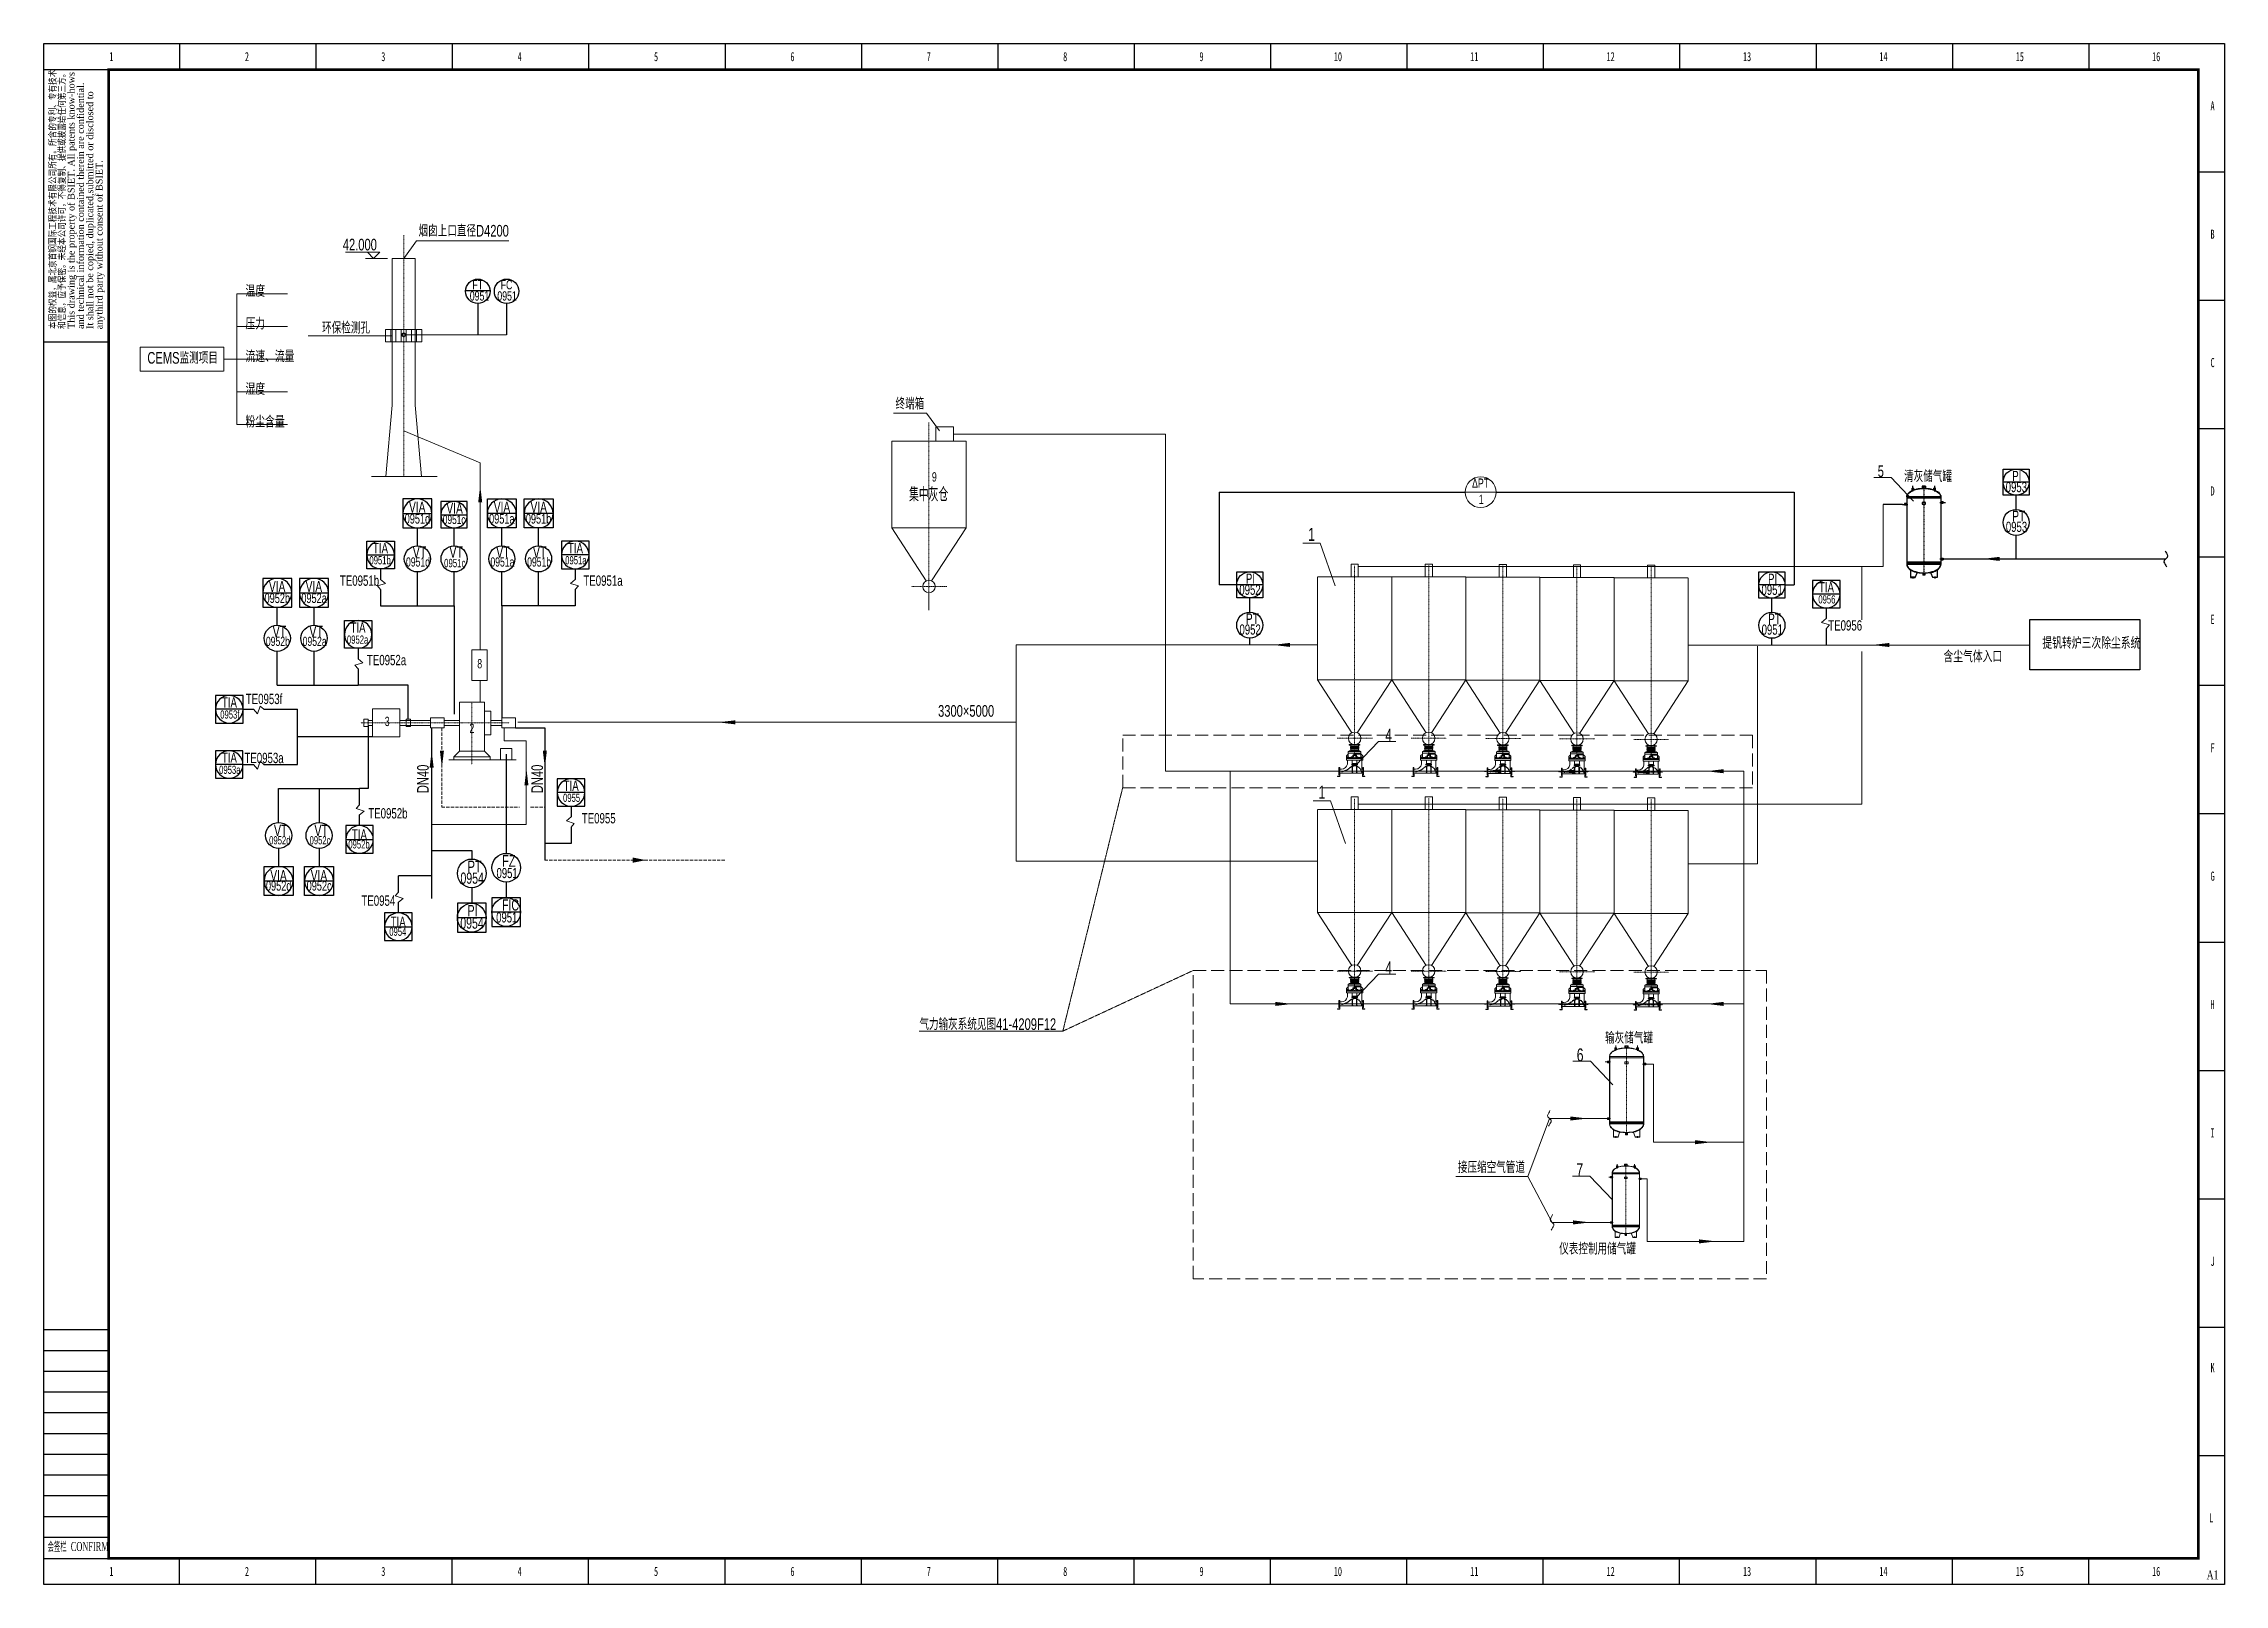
# Model space of a CAD drawing. Header units: millimetres. Extents: x -705761 to 1364679, y -410401 to 446404.
# Drawn here: x -562372 to -478260, y 63422 to 122822 of the extents above; entities that cross this region are included whole.
import ezdxf
from ezdxf.enums import TextEntityAlignment as Align

# ---------------------------------------------------------------- set-up
doc = ezdxf.new("R2010")
doc.units = ezdxf.units.MM
for name, pattern in [('AM_ISO08W050', [18, 12, -1.5, 3, -1.5]), ('DASH', [0.35, 0.25, -0.1]), ('DGN Style 4', [2.461354, 1.229908, -0.614954, 0.001537, -0.614954]), ('PHANTOM', [63.5, 31.75, -6.35, 6.35, -6.35, 6.35, -6.35]), ('点画线', [18, 12, -2, 2, -2])]:
    doc.linetypes.add(name, pattern=pattern)
for name, color, linetype, lineweight in [('P', 5, 'PHANTOM', 25), ('W－文字、说明', 7, 'Continuous', 13), ('W－给排水自动化仪表', 7, 'Continuous', 0), ('中心线层', 1, '点画线', 18), ('图框', 7, 'Continuous', 13), ('暖风', 1, 'Continuous', 30), ('细实线', 3, 'Continuous', 30), ('缺省', 7, 'Continuous', 0), ('除尘管道', 3, 'Continuous', 25), ('除尘设施', 3, 'Continuous', 25)]:
    doc.layers.add(name, color=color, linetype=linetype, lineweight=lineweight)
doc.layers.add('TK', color=7, linetype='Continuous')
doc.layers.add('模板-签名-公用', color=3, linetype='Continuous')
doc.styles.add('1 100', font='BSDI_XW.shx', dxfattribs={"width": 0.7, "height": 500, "bigfont": 'BSDI_HZ.shx'})
doc.styles.add('H225', font='bsdi_xw.shx', dxfattribs={"width": 0.7, "height": 225, "bigfont": 'bsdi_hz.shx'})
doc.styles.add('Style-BSDI_XW-BSDI_HZ', font='BSDI_XW.shx', dxfattribs={"width": 0.7, "bigfont": 'BSDI_HZ.shx'})
doc.styles.add('Style-Times New Roman', font='times.ttf')
doc.styles.add('Style-仿宋_GB2312', font='')
doc.styles.add('字250高fs', font='bsdi_xw.shx', dxfattribs={"width": 0.7, "height": 250, "bigfont": 'bsdi_hz.shx'})
doc.styles.add('宋体', font='', dxfattribs={"width": 0.7, "height": 2.5})
doc.styles.add('首钢设计院H4', font='BSDI_XW.shx', dxfattribs={"width": 0.7, "height": 0.004, "bigfont": 'BSDI_HZ.shx'})
doc.styles.get('Style-仿宋_GB2312').set_extended_font_data('仿宋_GB2312')
doc.styles.get('宋体').set_extended_font_data('SimSun')

msp = doc.modelspace()

# ---------------------------------------------------------------- texts
at = {"color": 4, "lineweight": 30, "style": '字250高fs', "width": 0.7}
for s, height, p in [('PI', 394.319, (-486439.82, 105954.64)), ('0953', 394.319, (-486693.43, 105529.8)), ('0953', 394.319, (-486688.31, 103996.07)), ('PT', 415.072, (-486439.82, 104401.17)), ('0952', 394.319, (-516252.57, 101571.29)), ('PI', 394.319, (-515998.95, 101996.13)), ('0951', 394.319, (-496113, 101567.32)), ('PI', 394.319, (-495859.38, 101992.16)), ('0952', 394.319, (-516247.44, 100037.56)), ('PT', 415.072, (-515998.95, 100442.66)), ('0951', 394.319, (-496107.87, 100033.59)), ('PT', 415.072, (-495859.38, 100438.69)), ('0954', 433.751, (-546295.06, 90432.33)), ('PT', 456.58, (-546021.72, 90868.08)), ('PI', 433.751, (-546021.72, 89181.21)), ('0954', 433.751, (-546300.7, 88700.63))]:
    msp.add_text(s, height=height, dxfattribs=at).set_placement(p)
at = {"color": 6, "lineweight": 30, "style": 'Style-BSDI_XW-BSDI_HZ', "width": 0.7}
for s, height, p in [('VIA', 419.265, (-547961.56, 104951.32)), ('VIA', 419.265, (-544692.54, 104951.32)), ('VIA', 419.265, (-543275.64, 104951.32)), ('0951d', 377.339, (-547954.83, 104504.69)), ('0951c', 343.035, (-546538.02, 104472.54)), ('VIA', 419.265, (-546519.47, 104909.8)), ('0951a', 377.339, (-544699.27, 104504.69)), ('0951b', 377.339, (-543282.37, 104504.69)), ('VIA', 419.265, (-553365.29, 101889.98)), ('VIA', 419.265, (-551948.39, 101889.98)), ('0952b', 377.339, (-553358.56, 101443.35)), ('0952a', 377.339, (-551941.66, 101443.35)), ('VIA', 419.265, (-553312.36, 90754.35)), ('VIA', 419.265, (-551752.39, 90754.35)), ('0952d', 377.339, (-553305.63, 90354.61)), ('0952c', 377.339, (-551745.66, 90354.61))]:
    msp.add_text(s, height=height, dxfattribs=at).set_placement(p, align=Align.MIDDLE_CENTER)
at = {"color": 60, "lineweight": 30, "style": 'Style-BSDI_XW-BSDI_HZ', "width": 0.7}
for s, height, p in [('TIA', 398.302, (-549378.17, 103372.54)), ('TIA', 398.302, (-541859.03, 103372.54)), ('0951b', 316.172, (-549394.18, 102905.87)), ('0951a', 316.172, (-541843.02, 102905.87)), ('TE0951b', 398.302, (-550187.96, 102118.69)), ('TE0951a', 398.302, (-540796.14, 102118.69)), ('TIA', 398.302, (-493607.74, 101863.51)), ('0956', 316.172, (-493591.73, 101396.83)), ('TIA', 398.302, (-550245.06, 100311.2)), ('TE0956', 398.302, (-492886.24, 100393.59)), ('0952a', 316.172, (-550261.07, 99844.52)), ('TE0952a', 398.302, (-549145.26, 99057.35)), ('TIA', 398.302, (-555205.45, 97424.55)), ('TE0953f', 398.302, (-553869.99, 97557.75)), ('0953f', 316.172, (-555189.44, 96957.87)), ('TIA', 398.302, (-555207.24, 95293.71)), ('TE0953a', 398.302, (-553869.99, 95282.05)), ('0953a', 316.172, (-555191.23, 94827.03)), ('TIA', 398.302, (-542024.21, 94212.74)), ('TE0952b', 398.302, (-549092.32, 93147.68)), ('0955', 316.172, (-542008.2, 93746.07)), ('TIA', 398.302, (-550192.12, 92332.33)), ('TE0955', 398.302, (-540961.32, 92958.89)), ('0952b', 316.172, (-550208.14, 91951.09)), ('TE0954', 398.302, (-549461.51, 89781.3)), ('TIA', 398.302, (-548695.4, 88965.95)), ('0954', 316.172, (-548711.41, 88584.7))]:
    msp.add_text(s, height=height, dxfattribs=at).set_placement(p, align=Align.MIDDLE_CENTER)
at = {"color": 6, "lineweight": 30, "width": 0.7}
for s, height, style, p in [('0951d', 354.887, '字250高fs', (-548394.36, 102661.91)), ('VT', 438.132, '字250高fs', (-548136.41, 103000.69)), ('0951c', 322.624, '字250高fs', (-546925.29, 102634.69)), ('VT', 438.132, '字250高fs', (-546719.51, 103000.69)), ('0951a', 354.887, '字250高fs', (-545138.76, 102661.91)), ('VT', 438.132, '字250高fs', (-544918.75, 103000.69)), ('0951b', 354.887, '字250高fs', (-543721.86, 102661.91)), ('VT', 438.132, '字250高fs', (-543501.85, 103000.69)), ('VT', 438.132, '字250高fs', (-553540.14, 99939.35)), ('VT', 438.132, '字250高fs', (-552123.24, 99939.35)), ('0952b', 354.887, '字250高fs', (-553798.1, 99600.57)), ('0952a', 354.887, '字250高fs', (-552381.2, 99600.57)), ('VT', 438.132, '字250高fs', (-553487.21, 92267.58)), ('VT', 438.132, '字250高fs', (-551927.24, 92267.58)), ('0952d', 316.172, 'Style-BSDI_XW-BSDI_HZ', (-553674.2, 91951.27)), ('0952c', 316.172, 'Style-BSDI_XW-BSDI_HZ', (-552114.23, 91951.27))]:
    msp.add_text(s, height=height, dxfattribs=dict(at, style=style)).set_placement(p)
at = {"color": 7, "lineweight": 30, "style": '字250高fs', "width": 0.7}
for s, height, p in [('0951', 390.376, (-544901.38, 90650.12)), ('FZ', 456.58, (-544692, 91085.87)), ('0951', 390.376, (-544915.58, 88940.03)), ('FIC', 433.751, (-544692, 89399))]:
    msp.add_text(s, height=height, dxfattribs=at).set_placement(p)
at = {"layer": '图框', "color": 7, "linetype": 'Continuous', "lineweight": 15, "style": '1 100', "width": 0.7}
msp.add_text('集中灰仓', height=540, dxfattribs=at).set_placement((-528235.75, 105439.61), align=Align.MIDDLE_CENTER)
at = {"layer": '细实线', "color": 3, "lineweight": 30, "style": '首钢设计院H4', "width": 0.7}
for s, p in [('FT', (-545627.08, 113528.17)), ('FC', (-544517.35, 113528.17)), (' 0951', (-545607.03, 113095.6)), ('0951', (-544497.3, 113095.6))]:
    msp.add_text(s, height=360, dxfattribs=at).set_placement(p, align=Align.MIDDLE_CENTER)
at = {"layer": '细实线', "color": 7, "lineweight": 15, "style": '首钢设计院H4', "width": 0.7}
for s, height, p in [('9', 360, (-528017.13, 106117.82)), ('ΔPT', 360, (-506948.35, 105876.74)), ('1', 360, (-506926.06, 105253.47)), ('1', 500, (-513468.27, 103901.91)), ('8', 360, (-545552.51, 98916.23)), ('3', 360, (-549121.27, 96692.29)), ('2', 360, (-545853.01, 96430.16)), ('4', 500, (-510496.33, 96161.15)), ('1', 500, (-513067.66, 93962.44)), ('4', 500, (-510496.33, 87189.83)), ('6', 500, (-503108.63, 83835.91)), ('7', 500, (-503123.75, 79403.35))]:
    msp.add_text(s, height=height, dxfattribs=at).set_placement(p, align=Align.MIDDLE_CENTER)
at = {"layer": '缺省', "color": 7, "lineweight": 15, "style": 'H225', "width": 0.714286}
for s, p in [('42.000', (-550175.16, 115074.6)), ('烟囱上口直径D4200', (-546169.19, 115607.8)), ('环保检测孔', (-550708.15, 111868.33)), ('终端箱', (-528961.22, 108941.32)), ('5', (-491510.61, 106340.39)), ('3300×5000', (-526791.32, 97096.12)), ('接压缩空气管道', (-506530.42, 79503.76))]:
    msp.add_text(s, height=450, dxfattribs=at).set_placement(p, align=Align.MIDDLE_CENTER)
for s, p in [('CEMS监测项目', (-558371.81, 110483.1)), ('输灰储气罐', (-502147.79, 84266.89)), ('仪表控制用储气罐', (-503914.96, 76135.2))]:
    msp.add_text(s, height=450, dxfattribs=at).set_placement(p)
at = {"layer": '缺省', "color": 7, "lineweight": 20, "style": 'H225', "width": 0.714286}
msp.add_text('清灰储气罐', height=450, dxfattribs=at).set_placement((-490613.5, 105917.39))
at = {"layer": '缺省', "color": 7, "style": 'H225', "width": 0.7}
msp.add_text('提钒转炉三次除尘系统', height=450, dxfattribs=at).set_placement((-485279.15, 99490.06))
at = {"layer": '缺省', "color": 7, "lineweight": 15, "style": 'H225', "width": 0.714286}
for p in [(-547517.46, 94474.93), (-543111.08, 94474.93)]:
    msp.add_text('DN40', height=450, rotation=90, dxfattribs=at).set_placement(p, align=Align.CENTER)
msp.add_text('气力输灰系统见图41-4209F12', height=450, dxfattribs=at).set_placement((-528593.2, 85020.24), align=Align.MIDDLE_LEFT)
at = {"layer": '缺省', "color": 7, "lineweight": 15, "char_height": 450, "attachment_point": 7, "line_spacing_factor": 0.72, "style": 'H225'}
for s, insert in [('温度', (-554586.85, 113060.01)), ('压力', (-554586.85, 111800.44)), ('流速、流量', (-554586.85, 110540.86)), ('湿度', (-554586.85, 109281.29)), ('粉尘含量', (-554586.85, 108021.71))]:
    msp.add_mtext(s, dxfattribs=dict(at, insert=insert))
at = {"layer": '缺省', "color": 7, "lineweight": 20, "insert": (-487962.05, 99193.84), "char_height": 450, "attachment_point": 5, "line_spacing_factor": 0.6024, "style": 'H225'}
msp.add_mtext('\\H1x;\\W0.7;含尘气体入口', dxfattribs=at)

# ---------------------------------------------------------------- blocks, each defined once
blk = doc.blocks.new('BSIET_通用图框_A1_1')
at = {"layer": '图框', "color": 7, "lineweight": 25}
for p, q in [((-788.7, 594), (-788.7, 584)), ((-736.1, 594), (-736.1, 584)), ((-683.5, 594), (-683.5, 584)), ((-630.9, 594), (-630.9, 584)), ((-578.3, 594), (-578.3, 584)), ((-525.7, 594), (-525.7, 584)), ((-473.1, 594), (-473.1, 584)), ((-420.5, 594), (-420.5, 584)), ((-420.5, 594), (-420.5, 584)), ((-367.9, 594), (-367.9, 584)), ((-315.3, 594), (-315.3, 584)), ((-262.7, 594), (-262.7, 584)), ((-210.1, 594), (-210.1, 584)), ((-157.5, 594), (-157.5, 584)), ((-104.9, 594), (-104.9, 584)), ((-52.3, 594), (-52.3, 584)), ((-841, 584), (-816, 584)), ((-841, 584), (-816, 584)), ((-841, 584), (-816, 584)), ((0, 544.5), (-10, 544.5)), ((0, 495), (-10, 495)), ((-841, 479), (-816, 479)), ((0, 445.5), (-10, 445.5)), ((0, 396), (-10, 396)), ((0, 346.5), (-10, 346.5)), ((0, 297), (-10, 297)), ((0, 247.5), (-10, 247.5)), ((0, 198), (-10, 198)), ((0, 148.5), (-10, 148.5)), ((-841, 98.21), (-816, 98.21)), ((-840.88, 98.21), (-815.88, 98.21)), ((0, 99), (-10, 99)), ((-841, 90.21), (-816, 90.21)), ((-841, 90.21), (-816, 90.21)), ((-840.76, 90.21), (-816, 90.21)), ((-841.12, 82.21), (-816.12, 82.21)), ((-841, 82.21), (-816, 82.21)), ((-841, 82.21), (-816, 82.21)), ((-841, 82.21), (-816, 82.21)), ((-841, 82.21), (-816, 82.21)), ((-840.88, 82.21), (-815.88, 82.21)), ((-841, 74.21), (-816, 74.21)), ((-841, 74.21), (-816, 74.21)), ((-840.88, 74.21), (-815.88, 74.21)), ((-840.76, 74.21), (-815.76, 74.21)), ((-841.12, 66.21), (-816.12, 66.21)), ((-841, 66.21), (-816, 66.21)), ((-841, 66.21), (-816, 66.21)), ((-841, 66.21), (-816, 66.21)), ((-841.02, 58.21), (-816.02, 58.21)), ((-841.02, 58.21), (-816.02, 58.21)), ((-841.02, 58.21), (-816.02, 58.21)), ((-841, 58.21), (-816, 58.21)), ((-841, 50.21), (-816, 50.21)), ((-841, 42.21), (-816, 42.21)), ((0, 49.5), (-10, 49.5)), ((-841, 34.21), (-816, 34.21)), ((-841, 26.21), (-816, 26.21)), ((-841, 18.21), (-816, 18.21)), ((-841, 10), (-816, 10)), ((-788.7, 0), (-788.7, 10)), ((-736.1, 0), (-736.1, 10)), ((-683.5, 0), (-683.5, 10)), ((-630.9, 0), (-630.9, 10)), ((-578.3, 0), (-578.3, 10)), ((-525.7, 0), (-525.7, 10)), ((-473.1, 0), (-473.1, 10)), ((-420.5, 0), (-420.5, 10)), ((-420.5, 0), (-420.5, 10)), ((-367.9, 0), (-367.9, 10)), ((-315.3, 0), (-315.3, 10)), ((-262.7, 0), (-262.7, 10)), ((-210.1, 0), (-210.1, 10)), ((-157.5, 0), (-157.5, 10)), ((-104.9, 0), (-104.9, 10)), ((-52.3, 0), (-52.3, 10))]:
    blk.add_line(p, q, dxfattribs=at)
at = {"layer": '图框', "lineweight": 25}
blk.add_lwpolyline([(-841, 594), (0, 594), (0, 0), (-841, 0)], close=True, dxfattribs=at)
at = {"layer": '图框', "const_width": 1}
blk.add_lwpolyline([(-816, 584), (-10, 584), (-10, 10), (-816, 10)], close=True, dxfattribs=at)
at = {"layer": 'TK', "lineweight": 25, "style": '宋体', "width": 0.7, "flags": 3}
for tag, p in [('LZHQ_N会签10_T6_H6', (-828.24, 94.08)), ('LZHQ_N会签9_T6_H6', (-828.36, 86.08)), ('LZHQ_N会签8_T6_H6', (-828.24, 78.08)), ('LZHQ_N会签7_T6_H6', (-828.36, 70.08)), ('LZHQ_N会签6_T6_H6', (-828.25, 62.08)), ('LZHQ_N会签5_T6_H6', (-828.25, 54.08)), ('LZHQ_N会签4_T6_H6', (-828.25, 46.08)), ('LZHQ_N会签3_T6_H6', (-828.25, 38.08)), ('LZHQ_N会签2_T6_H6', (-828.25, 30.08)), ('LZHQ_N会签1_T6_H6', (-828.25, 22.08))]:
    blk.add_attdef(tag, text='', height=2.5, dxfattribs=at).set_placement(p, align=Align.MIDDLE)
at = {"layer": '图框', "color": 7, "lineweight": 25}
for s, style, width, p in [('1', 'Style-仿宋_GB2312', 0.628572, (-815, 589)), ('2', 'Style-仿宋_GB2312', 0.628572, (-762.7, 589)), ('3', 'Style-仿宋_GB2312', 0.628572, (-710.1, 589)), ('4', 'Style-仿宋_GB2312', 0.628572, (-657.5, 589)), ('5', 'Style-仿宋_GB2312', 0.628572, (-604.9, 589)), ('6', 'Style-仿宋_GB2312', 0.628572, (-552.3, 589)), ('7', 'Style-仿宋_GB2312', 0.628572, (-499.7, 589)), ('8', 'Style-仿宋_GB2312', 0.628572, (-447.1, 589)), ('9', 'Style-仿宋_GB2312', 0.628572, (-394.5, 589)), ('10', 'Style-仿宋_GB2312', 0.628572, (-341.9, 589)), ('11', 'Style-仿宋_GB2312', 0.628572, (-289.3, 589)), ('12', 'Style-仿宋_GB2312', 0.628572, (-236.7, 589)), ('13', 'Style-仿宋_GB2312', 0.628572, (-184.1, 589)), ('14', 'Style-仿宋_GB2312', 0.628572, (-131.5, 589)), ('15', 'Style-仿宋_GB2312', 0.628572, (-78.9, 589)), ('16', 'Style-仿宋_GB2312', 0.628572, (-26.3, 589)), ('A', 'Style-仿宋_GB2312', 0.628572, (-4.56, 570.04)), ('B', 'Style-仿宋_GB2312', 0.628572, (-4.56, 520.54)), ('C', 'Style-仿宋_GB2312', 0.628572, (-4.56, 471.04)), ('D', 'Style-仿宋_GB2312', 0.628572, (-4.56, 421.54)), ('E', 'Style-仿宋_GB2312', 0.628572, (-4.56, 372.04)), ('F', 'Style-仿宋_GB2312', 0.628572, (-4.56, 322.54)), ('G', 'Style-仿宋_GB2312', 0.628572, (-4.56, 273.04)), ('H', 'Style-仿宋_GB2312', 0.628572, (-4.56, 223.54)), ('I', 'Style-仿宋_GB2312', 0.628572, (-4.56, 174.04)), ('J', 'Style-仿宋_GB2312', 0.628572, (-4.56, 124.54)), ('K', 'Style-仿宋_GB2312', 0.628572, (-4.56, 83.54)), ('L', 'Style-仿宋_GB2312', 0.628572, (-5.06, 25.68)), ('1', 'Style-仿宋_GB2312', 0.628572, (-815, 5)), ('2', 'Style-仿宋_GB2312', 0.628572, (-762.7, 5)), ('3', 'Style-仿宋_GB2312', 0.628572, (-710.1, 5)), ('4', 'Style-仿宋_GB2312', 0.628572, (-657.5, 5)), ('5', 'Style-仿宋_GB2312', 0.628572, (-604.9, 5)), ('6', 'Style-仿宋_GB2312', 0.628572, (-552.3, 5)), ('7', 'Style-仿宋_GB2312', 0.628572, (-499.7, 5)), ('8', 'Style-仿宋_GB2312', 0.628572, (-447.1, 5)), ('9', 'Style-仿宋_GB2312', 0.628572, (-394.5, 5)), ('10', 'Style-仿宋_GB2312', 0.628572, (-341.9, 5)), ('11', 'Style-仿宋_GB2312', 0.628572, (-289.3, 5)), ('12', 'Style-仿宋_GB2312', 0.628572, (-236.7, 5)), ('13', 'Style-仿宋_GB2312', 0.628572, (-184.1, 5)), ('14', 'Style-仿宋_GB2312', 0.628572, (-131.5, 5)), ('15', 'Style-仿宋_GB2312', 0.628572, (-78.9, 5)), ('16', 'Style-仿宋_GB2312', 0.628572, (-26.3, 5)), ('A1', 'Style-Times New Roman', 0.7, (-4.55, 3.68))]:
    blk.add_text(s, height=3.5, dxfattribs=dict(at, style=style, width=width)).set_placement(p, align=Align.MIDDLE_CENTER)
at = {"layer": '图框', "color": 7, "lineweight": 25, "style": 'Style-仿宋_GB2312', "width": 0.807692}
blk.add_text('本图的权益，属北京首钢国际工程技术有限公司所有。所含的专利、专有技术', height=2.6, rotation=90, dxfattribs=at).set_placement((-839, 484), align=Align.TOP_LEFT)
at = {"layer": '图框', "color": 7, "lineweight": 25, "style": 'Style-Times New Roman'}
for s, p in [('This drawing is the property of BSIET. All patents know-hows', (-831.8, 484)), ('and technical information contained therein are confidential.', (-828.2, 484)), ('It shall not be copied, duplicated,submitted or disclosed to ', (-824.6, 484))]:
    blk.add_text(s, height=2.6, rotation=90, dxfattribs=at).set_placement(p, align=Align.TOP_LEFT)
at = {"layer": '图框', "color": 7, "lineweight": 25, "style": 'Style-仿宋_GB2312', "width": 0.807692}
blk.add_text('和信息，应予保密。未经本公司许可，不得复制、提供或披露给任何第三方。', height=2.6, rotation=90, dxfattribs=at).set_placement((-832.8, 484))
at = {"layer": '图框', "color": 7, "lineweight": 25, "style": 'Style-Times New Roman'}
blk.add_text('anythird party without consent of BSIET.', height=2.6, rotation=90, dxfattribs=at).set_placement((-818.4, 483.84))
at = {"layer": '图框', "color": 7, "lineweight": 25, "style": 'Style-Times New Roman', "width": 0.5}
blk.add_text('会签栏  CONFIRM', height=3.5, dxfattribs=at).set_placement((-839.59, 12.85))
at = {"layer": '模板-签名-公用', "lineweight": 25, "style": '宋体', "width": 0.7, "flags": 3}
blk.add_attdef('LZFRAME', (-45.91, 7.06), '', height=3, dxfattribs=at)
at = {"layer": '模板-签名-公用', "lineweight": 25, "style": '宋体', "width": 0.7}
blk.add_attdef('LZTQINS', text='', height=2, dxfattribs=at).set_placement((-10, 10), align=Align.MIDDLE)
blk = doc.blocks.new('CURVE')
at = {"layer": 'P'}
for points in [[(-8.8, 0.2), (-8.7, 0.4), (-8.6, 0.5)], [(-8.5, 0.9), (-8.3, 1.1), (-8.3, 1.2)], [(-8.1, 1.5), (-8.1, 1.5), (-8, 1.8), (-7.9, 2), (-7.7, 2.2), (-7.6, 2.4), (-7.5, 2.6), (-7.4, 2.7)], [(-7.2, 3), (-7.1, 3.2), (-6.9, 3.3)], [(-6.7, 3.6), (-6.6, 3.7), (-6.4, 3.9)], [(-6.2, 4.1), (-6, 4.3), (-5.8, 4.4), (-5.6, 4.6), (-5.4, 4.8), (-5.2, 4.9), (-4.9, 5.1), (-4.7, 5.2)], [(-4.4, 5.4), (-4.2, 5.5), (-4.1, 5.6)], [(-3.8, 5.8), (-3.6, 5.9), (-3.4, 6)], [(-3.1, 6.1), (-2.9, 6.2), (-2.7, 6.3), (-2.4, 6.4), (-2.2, 6.5), (-2, 6.5), (-1.8, 6.6), (-1.8, 6.6)], [(-1.4, 6.7), (-1.4, 6.7), (-1.2, 6.7), (-1.1, 6.8), (-1.1, 6.8)], [(-0.7, 6.8), (-0.6, 6.8), (-0.5, 6.9), (-0.4, 6.9), (-0.3, 6.9)], [(0.1, 6.9), (0.1, 6.9), (0.2, 6.9), (0.3, 6.9), (0.4, 6.9), (0.5, 6.9), (0.6, 6.8), (0.8, 6.8), (0.9, 6.8), (1.1, 6.8), (1.2, 6.7), (1.4, 6.7), (1.6, 6.6), (1.8, 6.6), (2, 6.5), (2.2, 6.5), (2.4, 6.4)], [(2.7, 6.3), (2.9, 6.2), (3.1, 6.1)], [(3.4, 6), (3.6, 5.9), (3.8, 5.8)], [(4.1, 5.6), (4.2, 5.5), (4.5, 5.4), (4.7, 5.2), (4.9, 5.1), (5.2, 4.9), (5.4, 4.8), (5.5, 4.7)], [(5.8, 4.4), (5.9, 4.4), (6.1, 4.3), (6.1, 4.2)], [(6.4, 4), (6.5, 3.9), (6.6, 3.8), (6.7, 3.7), (6.7, 3.7)], [(7, 3.4), (7.1, 3.3), (7.3, 3.2), (7.5, 3), (7.6, 2.9), (7.9, 2.7), (8.1, 2.6), (8.3, 2.4), (8.5, 2.3), (8.6, 2.2)], [(8.9, 2), (9.1, 1.8), (9.3, 1.8)], [(9.6, 1.6), (9.8, 1.4), (9.9, 1.4)], [(10.3, 1.2), (10.3, 1.2), (10.5, 1.1), (10.8, 0.9), (11, 0.8), (11.3, 0.7), (11.6, 0.6), (11.9, 0.4), (12.2, 0.3), (12.5, 0.2), (12.6, 0.2)], [(12.9, 0.1), (13.3, 0), (13.3, 0)], [(-9.7, -2.2), (-9.6, -2), (-9.5, -1.9), (-9.5, -1.7), (-9.4, -1.6), (-9.3, -1.4), (-9.3, -1.2), (-9.2, -1), (-9.2, -0.8), (-9.1, -0.5), (-9, -0.3), (-8.9, -0.2)], [(13.6, -0.1), (13.7, -0.1), (14, -0.2)], [(14.4, -0.3), (14.6, -0.4), (15.2, -0.5), (15.9, -0.6), (16.6, -0.8)]]:
    blk.add_lwpolyline(points, dxfattribs=at)
blk = doc.blocks.new('*U532')
at = {"layer": 'W－给排水自动化仪表', "lineweight": 13, "ltscale": 1e-05}
for p, q in [((-36, 247), (-192, 63)), ((-192, 63), (192, -55)), ((192, -55), (-36, -247))]:
    blk.add_line(p, q, dxfattribs=at)

# ---------------------------------------------------------------- linework, layer by layer
at = {"color": 4, "lineweight": 15}
for p, q in [((-519100.87, 107767.15), (-527278.15, 107767.15)), ((-519100.87, 107767.15), (-519100.87, 94771.19)), ((-519100.87, 94771.19), (-496794.7, 94771.19)), ((-516607.79, 94771.19), (-516607.79, 85799.88)), ((-496794.7, 94771.19), (-496794.7, 85799.88)), ((-516607.79, 85799.88), (-496794.7, 85799.88)), ((-496794.7, 85799.88), (-496794.7, 76644.51))]:
    msp.add_line(p, q, dxfattribs=at)
at = {"lineweight": 15}
for p, q in [((-526795.54, 107489.39), (-529654.4, 107489.39)), ((-529654.4, 107489.39), (-529654.4, 104150.59)), ((-526795.54, 107489.39), (-526795.54, 104150.59)), ((-491415.02, 102663), (-491415.02, 105057.09)), ((-526795.54, 104150.59), (-529654.4, 104150.59)), ((-529654.4, 104150.59), (-528328.93, 102109.07)), ((-526795.54, 104150.59), (-528121.01, 102109.07)), ((-511668.32, 102663), (-491415.02, 102663)), ((-492241.45, 102663), (-492241.45, 100607.88)), ((-513236.81, 102271.2), (-510377.95, 102271.2)), ((-513236.81, 102257.88), (-513236.81, 98298.83)), ((-510377.95, 102271.2), (-507519.08, 102271.2)), ((-510377.95, 102271.2), (-510377.95, 98298.83)), ((-507519.08, 102257.88), (-507519.08, 98298.83)), ((-507519.08, 102257.88), (-504660.22, 102257.88)), ((-507519.08, 102257.88), (-507519.08, 98285.51)), ((-504660.22, 102244.56), (-504660.22, 98285.51)), ((-504660.22, 102244.56), (-501801.36, 102244.56)), ((-504660.22, 102244.56), (-504660.22, 98272.19)), ((-501801.36, 102231.24), (-501801.36, 98272.19)), ((-501801.36, 102231.24), (-501801.36, 98258.87)), ((-501801.36, 102231.24), (-501801.36, 98272.19)), ((-501801.36, 102231.24), (-498942.49, 102231.24)), ((-501801.36, 102231.24), (-501801.36, 98258.87)), ((-498942.49, 102217.92), (-498942.49, 98258.87)), ((-498942.49, 102217.92), (-498942.49, 98245.55)), ((-528224.97, 101651.36), (-528224.97, 100976.29)), ((-492241.45, 99386.85), (-492241.45, 93499.71)), ((-513236.81, 98298.83), (-511911.34, 96257.3)), ((-513236.81, 98298.83), (-510377.95, 98298.83)), ((-510377.95, 98298.83), (-511703.42, 96257.3)), ((-510377.95, 98298.83), (-509052.47, 96257.3)), ((-510377.95, 98298.83), (-507519.08, 98298.83)), ((-507519.08, 98298.83), (-508844.55, 96257.3)), ((-507519.08, 98285.51), (-506193.61, 96243.98)), ((-507519.08, 98285.51), (-504660.22, 98285.51)), ((-504660.22, 98285.51), (-505985.69, 96243.98)), ((-504660.22, 98272.19), (-503334.75, 96230.66)), ((-504660.22, 98272.19), (-501801.36, 98272.19)), ((-501801.36, 98272.19), (-503126.83, 96230.66)), ((-501801.36, 98258.87), (-500475.88, 96217.34)), ((-501801.36, 98258.87), (-498942.49, 98258.87)), ((-498942.49, 98258.87), (-500267.97, 96217.34)), ((-512053.97, 95432.81), (-512119.21, 95367.58)), ((-512119.21, 95367.58), (-512119.21, 95305.15)), ((-512119.21, 95305.15), (-512119.21, 95268)), ((-512119.21, 95305.15), (-512119.21, 95268)), ((-511888.7, 95305.15), (-512119.21, 95305.15)), ((-512119.21, 95290.86), (-512119.21, 95268)), ((-511565.96, 95268), (-512119.21, 95268)), ((-512118.79, 95264.4), (-512118.79, 95202)), ((-511494.79, 95264.4), (-512118.79, 95264.4)), ((-512097.16, 95198.4), (-512115.19, 95198.4)), ((-511498.39, 95198.4), (-512097.16, 95198.4)), ((-512085.32, 95325.25), (-512088.1, 95323.64)), ((-512088.1, 95323.64), (-512088.1, 95309.65)), ((-512088.1, 95323.64), (-512046.54, 95323.64)), ((-512088.1, 95309.65), (-512046.54, 95309.65)), ((-512085.32, 95325.25), (-512049.32, 95325.25)), ((-512085.32, 95309.65), (-512049.32, 95309.65)), ((-512085.32, 95305.15), (-512085.32, 95309.65)), ((-512085.32, 95305.15), (-512049.32, 95305.15)), ((-512085.16, 95186.4), (-512085.16, 95047.74)), ((-512077.71, 95323.64), (-512077.71, 95309.65)), ((-512068.43, 95309.65), (-512065.86, 95305.15)), ((-512067.32, 95309.65), (-512049.32, 95309.65)), ((-512056.93, 95323.64), (-512056.93, 95309.65)), ((-512050.63, 95524.59), (-512050.63, 95521.08)), ((-512050.63, 95524.59), (-512050.63, 95521.08)), ((-512050.63, 95521.08), (-512050.63, 95510.71)), ((-512050.63, 95510.71), (-512050.63, 95469.62)), ((-512050.63, 95477.53), (-512050.63, 95469.62)), ((-511562.95, 95469.62), (-512050.63, 95469.62)), ((-511562.95, 95467.8), (-512050.63, 95467.8)), ((-512050.63, 95467.8), (-512050.63, 95325.25)), ((-512049.32, 95325.25), (-512046.54, 95323.64)), ((-512049.32, 95309.65), (-512049.32, 95305.15)), ((-512047.61, 95268), (-511494.37, 95268)), ((-512047.61, 95264.4), (-511494.79, 95264.4)), ((-511566.76, 95528.4), (-512046.82, 95528.4)), ((-512046.54, 95323.64), (-512046.54, 95309.65)), ((-511602.79, 95796), (-512010.79, 95796)), ((-512010.79, 95796), (-512010.79, 95772)), ((-511602.79, 95772), (-512010.79, 95772)), ((-511602.79, 95556), (-512010.79, 95556)), ((-512010.79, 95556), (-512010.79, 95532)), ((-511602.79, 95532), (-512010.79, 95532)), ((-511648.38, 95799.6), (-511966.38, 95799.6)), ((-511966.38, 95799.6), (-511966.38, 95796)), ((-511955.27, 95772), (-511955.27, 95723.5)), ((-511658.3, 95723.5), (-511955.27, 95723.5)), ((-511658.3, 95701.9), (-511955.27, 95701.9)), ((-511658.3, 95680.3), (-511955.27, 95680.3)), ((-511658.3, 95658.7), (-511955.27, 95658.7)), ((-511658.3, 95637.1), (-511955.27, 95637.1)), ((-511955.27, 95615.5), (-511955.27, 95556)), ((-511658.3, 95615.5), (-511955.27, 95615.5)), ((-511658.3, 95567.5), (-511955.27, 95567.5)), ((-511932.7, 95325.25), (-511935.49, 95323.64)), ((-511935.49, 95323.64), (-511935.49, 95309.65)), ((-511935.49, 95323.64), (-511893.92, 95323.64)), ((-511935.49, 95309.65), (-511893.92, 95309.65)), ((-511932.7, 95325.25), (-511896.7, 95325.25)), ((-511932.7, 95309.65), (-511896.7, 95309.65)), ((-511932.7, 95305.15), (-511932.7, 95309.65)), ((-511932.7, 95305.15), (-511896.7, 95305.15)), ((-511925.09, 95323.64), (-511925.09, 95309.65)), ((-511915.81, 95309.65), (-511913.24, 95305.15)), ((-511914.7, 95309.65), (-511896.7, 95309.65)), ((-511904.31, 95323.64), (-511904.31, 95309.65)), ((-511897.98, 95198.4), (-511897.98, 95063.99)), ((-511715.59, 95063.99), (-511897.98, 95063.99)), ((-511896.7, 95325.25), (-511893.92, 95323.64)), ((-511896.7, 95309.65), (-511896.7, 95305.15)), ((-511893.92, 95323.64), (-511893.92, 95309.65)), ((-511873.46, 95382.3), (-511873.46, 95268)), ((-511755.35, 95397.54), (-511858.22, 95397.54)), ((-511818.22, 95460.18), (-511818.22, 95397.54)), ((-511795.36, 95460.18), (-511795.36, 95397.54)), ((-511584.58, 95431.6), (-511780.12, 95431.6)), ((-511740.11, 95382.3), (-511740.11, 95268)), ((-511565.96, 95305.15), (-511724.87, 95305.15)), ((-511724.87, 95305.15), (-511494.37, 95305.15)), ((-511716.87, 95325.25), (-511719.65, 95323.64)), ((-511719.65, 95323.64), (-511719.65, 95309.65)), ((-511719.65, 95323.64), (-511678.08, 95323.64)), ((-511719.65, 95309.65), (-511678.08, 95309.65)), ((-511716.87, 95325.25), (-511680.87, 95325.25)), ((-511716.87, 95309.65), (-511680.87, 95309.65)), ((-511716.87, 95305.15), (-511716.87, 95309.65)), ((-511716.87, 95305.15), (-511680.87, 95305.15)), ((-511715.59, 95198.4), (-511715.59, 95063.99)), ((-511709.26, 95323.64), (-511709.26, 95309.65)), ((-511699.97, 95309.65), (-511697.41, 95305.15)), ((-511698.87, 95309.65), (-511680.87, 95309.65)), ((-511688.48, 95323.64), (-511688.48, 95309.65)), ((-511680.87, 95325.25), (-511678.08, 95323.64)), ((-511680.87, 95309.65), (-511680.87, 95305.15)), ((-511678.08, 95323.64), (-511678.08, 95309.65)), ((-511658.3, 95772), (-511658.3, 95723.5)), ((-511658.3, 95615.5), (-511658.3, 95556)), ((-511648.38, 95799.6), (-511648.38, 95796)), ((-511602.79, 95796), (-511602.79, 95772)), ((-511602.79, 95556), (-511602.79, 95532)), ((-511569.34, 95467.8), (-511569.34, 95446.84)), ((-511564.25, 95325.25), (-511567.03, 95323.64)), ((-511565.96, 95324.26), (-511567.03, 95323.64)), ((-511567.03, 95323.64), (-511567.03, 95309.65)), ((-511567.03, 95323.64), (-511565.96, 95323.64)), ((-511525.47, 95323.64), (-511567.03, 95323.64)), ((-511567.03, 95323.64), (-511567.03, 95309.65)), ((-511567.03, 95309.65), (-511565.96, 95309.65)), ((-511525.47, 95309.65), (-511567.03, 95309.65)), ((-511528.25, 95325.25), (-511564.25, 95325.25)), ((-511546.25, 95309.65), (-511564.25, 95309.65)), ((-511564.25, 95309.65), (-511564.25, 95305.15)), ((-511528.25, 95309.65), (-511564.25, 95309.65)), ((-511528.25, 95305.15), (-511564.25, 95305.15)), ((-511562.95, 95524.59), (-511562.95, 95521.08)), ((-511562.95, 95524.59), (-511562.95, 95521.08)), ((-511562.95, 95521.08), (-511562.95, 95510.71)), ((-511562.95, 95510.71), (-511562.95, 95469.62)), ((-511562.95, 95467.8), (-511562.95, 95325.25)), ((-511559.6, 95432.81), (-511494.37, 95367.58)), ((-511556.64, 95323.64), (-511556.64, 95309.65)), ((-511545.14, 95309.65), (-511547.71, 95305.15)), ((-511535.86, 95323.64), (-511535.86, 95309.65)), ((-511528.41, 95186.4), (-511528.41, 94859.4)), ((-511528.25, 95325.25), (-511525.47, 95323.64)), ((-511528.25, 95305.15), (-511528.25, 95309.65)), ((-511525.47, 95323.64), (-511525.47, 95309.65)), ((-511494.79, 95264.4), (-511494.79, 95202)), ((-511494.37, 95367.58), (-511494.37, 95305.15)), ((-511494.37, 95305.15), (-511494.37, 95268)), ((-511494.37, 95305.15), (-511494.37, 95268)), ((-511494.37, 95290.86), (-511494.37, 95268)), ((-509195.11, 95432.81), (-509260.34, 95367.58)), ((-509260.34, 95367.58), (-509260.34, 95305.15)), ((-509260.34, 95305.15), (-509260.34, 95268)), ((-509260.34, 95305.15), (-509260.34, 95268)), ((-509029.84, 95305.15), (-509260.34, 95305.15)), ((-509260.34, 95290.86), (-509260.34, 95268)), ((-508707.1, 95268), (-509260.34, 95268)), ((-509259.92, 95264.4), (-509259.92, 95202)), ((-508635.92, 95264.4), (-509259.92, 95264.4)), ((-509238.3, 95198.4), (-509256.32, 95198.4)), ((-508639.52, 95198.4), (-509238.3, 95198.4)), ((-509226.46, 95325.25), (-509229.24, 95323.64)), ((-509229.24, 95323.64), (-509229.24, 95309.65)), ((-509229.24, 95323.64), (-509187.67, 95323.64)), ((-509229.24, 95309.65), (-509187.67, 95309.65)), ((-509226.46, 95325.25), (-509190.46, 95325.25)), ((-509226.46, 95309.65), (-509190.46, 95309.65)), ((-509226.46, 95305.15), (-509226.46, 95309.65)), ((-509226.46, 95305.15), (-509190.46, 95305.15)), ((-509226.3, 95186.4), (-509226.3, 95047.74)), ((-509218.85, 95323.64), (-509218.85, 95309.65)), ((-509209.56, 95309.65), (-509206.99, 95305.15)), ((-509208.46, 95309.65), (-509190.46, 95309.65)), ((-509198.06, 95323.64), (-509198.06, 95309.65)), ((-509191.76, 95524.59), (-509191.76, 95521.08)), ((-509191.76, 95524.59), (-509191.76, 95521.08)), ((-509191.76, 95521.08), (-509191.76, 95510.71)), ((-509191.76, 95510.71), (-509191.76, 95469.62)), ((-509191.76, 95477.53), (-509191.76, 95469.62)), ((-508704.08, 95469.62), (-509191.76, 95469.62)), ((-508704.08, 95467.8), (-509191.76, 95467.8)), ((-509191.76, 95467.8), (-509191.76, 95325.25)), ((-509190.46, 95325.25), (-509187.67, 95323.64)), ((-509190.46, 95309.65), (-509190.46, 95305.15)), ((-509188.74, 95268), (-508635.5, 95268)), ((-509188.74, 95264.4), (-508635.92, 95264.4)), ((-508707.89, 95528.4), (-509187.95, 95528.4)), ((-509187.67, 95323.64), (-509187.67, 95309.65)), ((-508743.92, 95796), (-509151.92, 95796)), ((-509151.92, 95796), (-509151.92, 95772)), ((-508743.92, 95772), (-509151.92, 95772)), ((-508743.92, 95556), (-509151.92, 95556)), ((-509151.92, 95556), (-509151.92, 95532)), ((-508743.92, 95532), (-509151.92, 95532)), ((-508789.51, 95799.6), (-509107.51, 95799.6)), ((-509107.51, 95799.6), (-509107.51, 95796)), ((-509096.4, 95772), (-509096.4, 95723.5)), ((-508799.44, 95723.5), (-509096.4, 95723.5)), ((-508799.44, 95701.9), (-509096.4, 95701.9)), ((-508799.44, 95680.3), (-509096.4, 95680.3)), ((-508799.44, 95658.7), (-509096.4, 95658.7)), ((-508799.44, 95637.1), (-509096.4, 95637.1)), ((-509096.4, 95615.5), (-509096.4, 95556)), ((-508799.44, 95615.5), (-509096.4, 95615.5)), ((-508799.44, 95567.5), (-509096.4, 95567.5)), ((-509073.84, 95325.25), (-509076.62, 95323.64)), ((-509076.62, 95323.64), (-509076.62, 95309.65)), ((-509076.62, 95323.64), (-509035.05, 95323.64)), ((-509076.62, 95309.65), (-509035.05, 95309.65)), ((-509073.84, 95325.25), (-509037.84, 95325.25)), ((-509073.84, 95309.65), (-509037.84, 95309.65)), ((-509073.84, 95305.15), (-509073.84, 95309.65)), ((-509073.84, 95305.15), (-509037.84, 95305.15)), ((-509066.23, 95323.64), (-509066.23, 95309.65)), ((-509056.95, 95309.65), (-509054.38, 95305.15)), ((-509055.84, 95309.65), (-509037.84, 95309.65)), ((-509045.45, 95323.64), (-509045.45, 95309.65)), ((-509039.12, 95198.4), (-509039.12, 95063.99)), ((-508856.73, 95063.99), (-509039.12, 95063.99)), ((-509037.84, 95325.25), (-509035.05, 95323.64)), ((-509037.84, 95309.65), (-509037.84, 95305.15)), ((-509035.05, 95323.64), (-509035.05, 95309.65)), ((-509014.6, 95382.3), (-509014.6, 95268)), ((-508896.49, 95397.54), (-508999.36, 95397.54)), ((-508959.35, 95460.18), (-508959.35, 95397.54)), ((-508936.49, 95460.18), (-508936.49, 95397.54)), ((-508725.72, 95431.6), (-508921.25, 95431.6)), ((-508881.25, 95382.3), (-508881.25, 95268)), ((-508707.1, 95305.15), (-508866.01, 95305.15)), ((-508866.01, 95305.15), (-508635.5, 95305.15)), ((-508858.01, 95325.25), (-508860.79, 95323.64)), ((-508860.79, 95323.64), (-508860.79, 95309.65)), ((-508860.79, 95323.64), (-508819.22, 95323.64)), ((-508860.79, 95309.65), (-508819.22, 95309.65)), ((-508858.01, 95325.25), (-508822.01, 95325.25)), ((-508858, 95309.65), (-508822.01, 95309.65)), ((-508858, 95305.15), (-508858, 95309.65)), ((-508858, 95305.15), (-508822.01, 95305.15)), ((-508856.73, 95198.4), (-508856.73, 95063.99)), ((-508850.4, 95323.64), (-508850.4, 95309.65)), ((-508841.11, 95309.65), (-508838.54, 95305.15)), ((-508840.01, 95309.65), (-508822.01, 95309.65)), ((-508829.61, 95323.64), (-508829.61, 95309.65)), ((-508822.01, 95325.25), (-508819.22, 95323.64)), ((-508822.01, 95309.65), (-508822.01, 95305.15)), ((-508819.22, 95323.64), (-508819.22, 95309.65)), ((-508799.44, 95772), (-508799.44, 95723.5)), ((-508799.44, 95615.5), (-508799.44, 95556)), ((-508789.51, 95799.6), (-508789.51, 95796)), ((-508743.92, 95796), (-508743.92, 95772)), ((-508743.92, 95556), (-508743.92, 95532)), ((-508710.48, 95467.8), (-508710.48, 95446.84)), ((-508705.39, 95325.25), (-508708.17, 95323.64)), ((-508707.1, 95324.26), (-508708.17, 95323.64)), ((-508708.17, 95323.64), (-508708.17, 95309.65)), ((-508708.17, 95323.64), (-508707.1, 95323.64)), ((-508666.6, 95323.64), (-508708.17, 95323.64)), ((-508708.17, 95323.64), (-508708.17, 95309.65)), ((-508708.17, 95309.65), (-508707.1, 95309.65)), ((-508666.6, 95309.65), (-508708.17, 95309.65)), ((-508669.39, 95325.25), (-508705.39, 95325.25)), ((-508687.39, 95309.65), (-508705.39, 95309.65)), ((-508705.39, 95309.65), (-508705.39, 95305.15)), ((-508669.39, 95309.65), (-508705.39, 95309.65)), ((-508669.39, 95305.15), (-508705.39, 95305.15)), ((-508704.08, 95524.59), (-508704.08, 95521.08)), ((-508704.08, 95524.59), (-508704.08, 95521.08)), ((-508704.08, 95521.08), (-508704.08, 95510.71)), ((-508704.08, 95510.71), (-508704.08, 95469.62)), ((-508704.08, 95467.8), (-508704.08, 95325.25)), ((-508700.73, 95432.81), (-508635.5, 95367.58)), ((-508697.78, 95323.64), (-508697.78, 95309.65)), ((-508686.28, 95309.65), (-508688.85, 95305.15)), ((-508676.99, 95323.64), (-508676.99, 95309.65)), ((-508669.55, 95186.4), (-508669.55, 94859.4)), ((-508669.39, 95325.25), (-508666.6, 95323.64)), ((-508669.39, 95305.15), (-508669.39, 95309.65)), ((-508666.6, 95323.64), (-508666.6, 95309.65)), ((-508635.92, 95264.4), (-508635.92, 95202)), ((-508635.5, 95367.58), (-508635.5, 95305.15)), ((-508635.5, 95305.15), (-508635.5, 95268)), ((-508635.5, 95305.15), (-508635.5, 95268)), ((-508635.5, 95290.86), (-508635.5, 95268)), ((-506336.25, 95419.49), (-506401.48, 95354.26)), ((-506401.48, 95354.26), (-506401.48, 95291.83)), ((-506401.48, 95291.83), (-506401.48, 95254.68)), ((-506401.48, 95291.83), (-506401.48, 95254.68)), ((-506170.97, 95291.83), (-506401.48, 95291.83)), ((-506401.48, 95277.54), (-506401.48, 95254.68)), ((-505848.24, 95254.68), (-506401.48, 95254.68)), ((-506401.06, 95251.08), (-506401.06, 95188.68)), ((-505777.06, 95251.08), (-506401.06, 95251.08)), ((-506379.43, 95185.08), (-506397.46, 95185.08)), ((-505780.66, 95185.08), (-506379.43, 95185.08)), ((-506367.59, 95311.93), (-506370.38, 95310.32)), ((-506370.38, 95310.32), (-506370.38, 95296.33)), ((-506370.38, 95310.32), (-506328.81, 95310.32)), ((-506370.38, 95296.33), (-506328.81, 95296.33)), ((-506367.59, 95311.93), (-506331.59, 95311.93)), ((-506367.59, 95296.33), (-506331.59, 95296.33)), ((-506367.59, 95291.83), (-506367.59, 95296.33)), ((-506367.59, 95291.83), (-506331.59, 95291.83)), ((-506367.43, 95173.08), (-506367.43, 95034.42)), ((-506359.99, 95310.32), (-506359.99, 95296.33)), ((-506350.7, 95296.33), (-506348.13, 95291.83)), ((-506349.59, 95296.33), (-506331.59, 95296.33)), ((-506339.2, 95310.32), (-506339.2, 95296.33)), ((-506332.9, 95511.27), (-506332.9, 95507.76)), ((-506332.9, 95511.27), (-506332.9, 95507.76)), ((-506332.9, 95507.76), (-506332.9, 95497.39)), ((-506332.9, 95497.39), (-506332.9, 95456.3)), ((-506332.9, 95464.21), (-506332.9, 95456.3)), ((-505845.22, 95456.3), (-506332.9, 95456.3)), ((-505845.22, 95454.48), (-506332.9, 95454.48)), ((-506332.9, 95454.48), (-506332.9, 95311.93)), ((-506331.59, 95311.93), (-506328.81, 95310.32)), ((-506331.59, 95296.33), (-506331.59, 95291.83)), ((-506329.88, 95254.68), (-505776.64, 95254.68)), ((-506329.88, 95251.08), (-505777.06, 95251.08)), ((-505849.03, 95515.08), (-506329.09, 95515.08)), ((-506328.81, 95310.32), (-506328.81, 95296.33)), ((-505885.06, 95782.68), (-506293.06, 95782.68)), ((-506293.06, 95782.68), (-506293.06, 95758.68)), ((-505885.06, 95758.68), (-506293.06, 95758.68)), ((-505885.06, 95542.68), (-506293.06, 95542.68)), ((-506293.06, 95542.68), (-506293.06, 95518.68)), ((-505885.06, 95518.68), (-506293.06, 95518.68)), ((-505930.65, 95786.28), (-506248.65, 95786.28)), ((-506248.65, 95786.28), (-506248.65, 95782.68)), ((-506237.54, 95758.68), (-506237.54, 95710.18)), ((-505940.58, 95710.18), (-506237.54, 95710.18)), ((-505940.58, 95688.58), (-506237.54, 95688.58)), ((-505940.58, 95666.98), (-506237.54, 95666.98)), ((-505940.58, 95645.38), (-506237.54, 95645.38)), ((-505940.58, 95623.78), (-506237.54, 95623.78)), ((-506237.54, 95602.18), (-506237.54, 95542.68)), ((-505940.58, 95602.18), (-506237.54, 95602.18)), ((-505940.58, 95554.18), (-506237.54, 95554.18)), ((-506214.98, 95311.93), (-506217.76, 95310.32)), ((-506217.76, 95310.32), (-506217.76, 95296.33)), ((-506217.76, 95310.32), (-506176.19, 95310.32)), ((-506217.76, 95296.33), (-506176.19, 95296.33)), ((-506214.98, 95311.93), (-506178.98, 95311.93)), ((-506214.98, 95296.33), (-506178.98, 95296.33)), ((-506214.98, 95291.83), (-506214.98, 95296.33)), ((-506214.98, 95291.83), (-506178.98, 95291.83)), ((-506207.37, 95310.32), (-506207.37, 95296.33)), ((-506198.08, 95296.33), (-506195.51, 95291.83)), ((-506196.98, 95296.33), (-506178.98, 95296.33)), ((-506186.58, 95310.32), (-506186.58, 95296.33)), ((-506180.26, 95185.08), (-506180.26, 95050.67)), ((-505997.86, 95050.67), (-506180.26, 95050.67)), ((-506178.98, 95311.93), (-506176.19, 95310.32)), ((-506178.98, 95296.33), (-506178.98, 95291.83)), ((-506176.19, 95310.32), (-506176.19, 95296.33)), ((-506155.73, 95368.98), (-506155.73, 95254.68)), ((-506037.62, 95384.22), (-506140.49, 95384.22)), ((-506100.49, 95446.86), (-506100.49, 95384.22)), ((-506077.63, 95446.86), (-506077.63, 95384.22)), ((-505866.86, 95418.28), (-506062.39, 95418.28)), ((-506022.38, 95368.98), (-506022.38, 95254.68)), ((-505848.24, 95291.83), (-506007.14, 95291.83)), ((-506007.14, 95291.83), (-505776.64, 95291.83)), ((-505999.14, 95311.93), (-506001.93, 95310.32)), ((-506001.93, 95310.32), (-506001.93, 95296.33)), ((-506001.93, 95310.32), (-505960.36, 95310.32)), ((-506001.93, 95296.33), (-505960.36, 95296.33)), ((-505999.14, 95311.93), (-505963.14, 95311.93)), ((-505999.14, 95296.33), (-505963.14, 95296.33)), ((-505999.14, 95291.83), (-505999.14, 95296.33)), ((-505999.14, 95291.83), (-505963.14, 95291.83)), ((-505997.86, 95185.08), (-505997.86, 95050.67)), ((-505991.53, 95310.32), (-505991.53, 95296.33)), ((-505982.25, 95296.33), (-505979.68, 95291.83)), ((-505981.14, 95296.33), (-505963.14, 95296.33)), ((-505970.75, 95310.32), (-505970.75, 95296.33)), ((-505963.14, 95311.93), (-505960.36, 95310.32)), ((-505963.14, 95296.33), (-505963.14, 95291.83)), ((-505960.36, 95310.32), (-505960.36, 95296.33)), ((-505940.58, 95758.68), (-505940.58, 95710.18)), ((-505940.58, 95602.18), (-505940.58, 95542.68)), ((-505930.65, 95786.28), (-505930.65, 95782.68)), ((-505885.06, 95782.68), (-505885.06, 95758.68)), ((-505885.06, 95542.68), (-505885.06, 95518.68)), ((-505851.62, 95454.48), (-505851.62, 95433.52)), ((-505846.52, 95311.93), (-505849.31, 95310.32)), ((-505848.24, 95310.94), (-505849.31, 95310.32)), ((-505849.31, 95310.32), (-505849.31, 95296.33)), ((-505849.31, 95310.32), (-505848.24, 95310.32)), ((-505807.74, 95310.32), (-505849.31, 95310.32)), ((-505849.31, 95310.32), (-505849.31, 95296.33)), ((-505849.31, 95296.33), (-505848.24, 95296.33)), ((-505807.74, 95296.33), (-505849.31, 95296.33)), ((-505810.52, 95311.93), (-505846.52, 95311.93)), ((-505828.52, 95296.33), (-505846.52, 95296.33)), ((-505846.52, 95296.33), (-505846.52, 95291.83)), ((-505810.52, 95296.33), (-505846.52, 95296.33)), ((-505810.52, 95291.83), (-505846.52, 95291.83)), ((-505845.22, 95511.27), (-505845.22, 95507.76)), ((-505845.22, 95511.27), (-505845.22, 95507.76)), ((-505845.22, 95507.76), (-505845.22, 95497.39)), ((-505845.22, 95497.39), (-505845.22, 95456.3)), ((-505845.22, 95454.48), (-505845.22, 95311.93)), ((-505841.87, 95419.49), (-505776.64, 95354.26)), ((-505838.92, 95310.32), (-505838.92, 95296.33)), ((-505827.42, 95296.33), (-505829.99, 95291.83)), ((-505818.13, 95310.32), (-505818.13, 95296.33)), ((-505810.69, 95173.08), (-505810.69, 94846.08)), ((-505810.52, 95311.93), (-505807.74, 95310.32)), ((-505810.52, 95291.83), (-505810.52, 95296.33)), ((-505807.74, 95310.32), (-505807.74, 95296.33)), ((-505777.06, 95251.08), (-505777.06, 95188.68)), ((-505776.64, 95354.26), (-505776.64, 95291.83)), ((-505776.64, 95291.83), (-505776.64, 95254.68)), ((-505776.64, 95291.83), (-505776.64, 95254.68)), ((-505776.64, 95277.54), (-505776.64, 95254.68)), ((-503477.38, 95406.17), (-503542.62, 95340.94)), ((-503542.62, 95340.94), (-503542.62, 95278.51)), ((-503542.62, 95278.51), (-503542.62, 95241.36)), ((-503542.62, 95278.51), (-503542.62, 95241.36)), ((-503312.11, 95278.51), (-503542.62, 95278.51)), ((-503542.62, 95264.22), (-503542.62, 95241.36)), ((-502989.38, 95241.36), (-503542.62, 95241.36)), ((-503542.2, 95237.76), (-503542.2, 95175.36)), ((-502918.2, 95237.76), (-503542.2, 95237.76)), ((-503520.57, 95171.76), (-503538.6, 95171.76)), ((-502921.8, 95171.76), (-503520.57, 95171.76)), ((-503508.73, 95298.61), (-503511.52, 95297)), ((-503511.52, 95297), (-503511.52, 95283.01)), ((-503511.52, 95297), (-503469.95, 95297)), ((-503511.52, 95283.01), (-503469.95, 95283.01)), ((-503508.73, 95298.61), (-503472.73, 95298.61)), ((-503508.73, 95283.01), (-503472.73, 95283.01)), ((-503508.73, 95278.51), (-503508.73, 95283.01)), ((-503508.73, 95278.51), (-503472.73, 95278.51)), ((-503508.57, 95159.76), (-503508.57, 95021.1)), ((-503501.12, 95297), (-503501.12, 95283.01)), ((-503491.84, 95283.01), (-503489.27, 95278.51)), ((-503490.73, 95283.01), (-503472.73, 95283.01)), ((-503480.34, 95297), (-503480.34, 95283.01)), ((-503474.04, 95497.95), (-503474.04, 95494.44)), ((-503474.04, 95497.95), (-503474.04, 95494.44)), ((-503474.04, 95494.44), (-503474.04, 95484.07)), ((-503474.04, 95484.07), (-503474.04, 95442.98)), ((-503474.04, 95450.89), (-503474.04, 95442.98)), ((-502986.36, 95442.98), (-503474.04, 95442.98)), ((-502986.36, 95441.16), (-503474.04, 95441.16)), ((-503474.04, 95441.16), (-503474.04, 95298.61)), ((-503472.73, 95298.61), (-503469.95, 95297)), ((-503472.73, 95283.01), (-503472.73, 95278.51)), ((-503471.02, 95241.36), (-502917.78, 95241.36)), ((-503471.02, 95237.76), (-502918.2, 95237.76)), ((-502990.17, 95501.76), (-503470.23, 95501.76)), ((-503469.95, 95297), (-503469.95, 95283.01)), ((-503026.2, 95769.36), (-503434.2, 95769.36)), ((-503434.2, 95769.36), (-503434.2, 95745.36)), ((-503026.2, 95745.36), (-503434.2, 95745.36)), ((-503026.2, 95529.36), (-503434.2, 95529.36)), ((-503434.2, 95529.36), (-503434.2, 95505.36)), ((-503026.2, 95505.36), (-503434.2, 95505.36)), ((-503071.79, 95772.96), (-503389.79, 95772.96)), ((-503389.79, 95772.96), (-503389.79, 95769.36)), ((-503378.68, 95745.36), (-503378.68, 95696.86)), ((-503081.71, 95696.86), (-503378.68, 95696.86)), ((-503081.71, 95675.26), (-503378.68, 95675.26)), ((-503081.71, 95653.66), (-503378.68, 95653.66)), ((-503081.71, 95632.06), (-503378.68, 95632.06)), ((-503081.71, 95610.46), (-503378.68, 95610.46)), ((-503378.68, 95588.86), (-503378.68, 95529.36)), ((-503081.71, 95588.86), (-503378.68, 95588.86)), ((-503081.71, 95540.86), (-503378.68, 95540.86)), ((-503356.11, 95298.61), (-503358.9, 95297)), ((-503358.9, 95297), (-503358.9, 95283.01)), ((-503358.9, 95297), (-503317.33, 95297)), ((-503358.9, 95283.01), (-503317.33, 95283.01)), ((-503356.11, 95298.61), (-503320.11, 95298.61)), ((-503356.11, 95283.01), (-503320.11, 95283.01)), ((-503356.11, 95278.51), (-503356.11, 95283.01)), ((-503356.11, 95278.51), (-503320.11, 95278.51)), ((-503348.51, 95297), (-503348.51, 95283.01)), ((-503339.22, 95283.01), (-503336.65, 95278.51)), ((-503338.11, 95283.01), (-503320.11, 95283.01)), ((-503327.72, 95297), (-503327.72, 95283.01)), ((-503321.39, 95171.76), (-503321.39, 95037.35)), ((-503320.11, 95298.61), (-503317.33, 95297)), ((-503320.11, 95283.01), (-503320.11, 95278.51)), ((-503317.33, 95297), (-503317.33, 95283.01)), ((-503296.87, 95355.66), (-503296.87, 95241.36)), ((-503178.76, 95370.9), (-503281.63, 95370.9)), ((-503241.63, 95433.54), (-503241.63, 95370.9)), ((-503218.77, 95433.54), (-503218.77, 95370.9)), ((-503007.99, 95404.96), (-503203.53, 95404.96)), ((-503163.52, 95355.66), (-503163.52, 95241.36)), ((-502989.38, 95278.51), (-503148.28, 95278.51)), ((-503148.28, 95278.51), (-502917.78, 95278.51)), ((-503140.28, 95298.61), (-503143.06, 95297)), ((-503143.06, 95297), (-503143.06, 95283.01)), ((-503143.06, 95297), (-503101.49, 95297)), ((-503143.06, 95283.01), (-503101.49, 95283.01)), ((-503140.28, 95298.61), (-503104.28, 95298.61)), ((-503140.28, 95283.01), (-503104.28, 95283.01)), ((-503140.28, 95278.51), (-503140.28, 95283.01)), ((-503140.28, 95278.51), (-503104.28, 95278.51)), ((-503139, 95171.76), (-503139, 95037.35)), ((-503132.67, 95297), (-503132.67, 95283.01)), ((-503123.39, 95283.01), (-503120.82, 95278.51)), ((-503122.28, 95283.01), (-503104.28, 95283.01)), ((-503111.89, 95297), (-503111.89, 95283.01)), ((-503104.28, 95298.61), (-503101.49, 95297)), ((-503104.28, 95283.01), (-503104.28, 95278.51)), ((-503101.49, 95297), (-503101.49, 95283.01)), ((-503081.71, 95745.36), (-503081.71, 95696.86)), ((-503081.71, 95588.86), (-503081.71, 95529.36)), ((-503071.79, 95772.96), (-503071.79, 95769.36)), ((-503026.2, 95769.36), (-503026.2, 95745.36)), ((-503026.2, 95529.36), (-503026.2, 95505.36)), ((-502992.75, 95441.16), (-502992.75, 95420.2)), ((-502987.66, 95298.61), (-502990.45, 95297)), ((-502989.38, 95297.62), (-502990.45, 95297)), ((-502990.45, 95297), (-502990.45, 95283.01)), ((-502990.45, 95297), (-502989.38, 95297)), ((-502948.88, 95297), (-502990.45, 95297)), ((-502990.45, 95297), (-502990.45, 95283.01)), ((-502990.45, 95283.01), (-502989.38, 95283.01)), ((-502948.88, 95283.01), (-502990.45, 95283.01)), ((-502951.66, 95298.61), (-502987.66, 95298.61)), ((-502969.66, 95283.01), (-502987.66, 95283.01)), ((-502987.66, 95283.01), (-502987.66, 95278.51)), ((-502951.66, 95283.01), (-502987.66, 95283.01)), ((-502951.66, 95278.51), (-502987.66, 95278.51)), ((-502986.36, 95497.95), (-502986.36, 95494.44)), ((-502986.36, 95497.95), (-502986.36, 95494.44)), ((-502986.36, 95494.44), (-502986.36, 95484.07)), ((-502986.36, 95484.07), (-502986.36, 95442.98)), ((-502986.36, 95441.16), (-502986.36, 95298.61)), ((-502983.01, 95406.17), (-502917.78, 95340.94)), ((-502980.05, 95297), (-502980.05, 95283.01)), ((-502968.55, 95283.01), (-502971.12, 95278.51)), ((-502959.27, 95297), (-502959.27, 95283.01)), ((-502951.82, 95159.76), (-502951.82, 94832.76)), ((-502951.66, 95298.61), (-502948.88, 95297)), ((-502951.66, 95278.51), (-502951.66, 95283.01)), ((-502948.88, 95297), (-502948.88, 95283.01)), ((-502918.2, 95237.76), (-502918.2, 95175.36)), ((-502917.78, 95340.94), (-502917.78, 95278.51)), ((-502917.78, 95278.51), (-502917.78, 95241.36)), ((-502917.78, 95278.51), (-502917.78, 95241.36)), ((-502917.78, 95264.22), (-502917.78, 95241.36)), ((-500618.52, 95392.85), (-500683.75, 95327.62)), ((-500683.75, 95327.62), (-500683.75, 95265.19)), ((-500683.75, 95265.19), (-500683.75, 95228.04)), ((-500683.75, 95265.19), (-500683.75, 95228.04)), ((-500453.25, 95265.19), (-500683.75, 95265.19)), ((-500683.75, 95250.9), (-500683.75, 95228.04)), ((-500130.51, 95228.04), (-500683.75, 95228.04)), ((-500683.33, 95224.44), (-500683.33, 95162.04)), ((-500059.33, 95224.44), (-500683.33, 95224.44)), ((-500661.71, 95158.44), (-500679.73, 95158.44)), ((-500062.93, 95158.44), (-500661.71, 95158.44)), ((-500649.87, 95285.29), (-500652.65, 95283.68)), ((-500652.65, 95283.68), (-500652.65, 95269.69)), ((-500652.65, 95283.68), (-500611.08, 95283.68)), ((-500652.65, 95269.69), (-500611.08, 95269.69)), ((-500649.87, 95285.29), (-500613.87, 95285.29)), ((-500649.87, 95269.69), (-500613.87, 95269.69)), ((-500649.87, 95265.19), (-500649.87, 95269.69)), ((-500649.87, 95265.19), (-500613.87, 95265.19)), ((-500649.71, 95146.44), (-500649.71, 95007.78)), ((-500642.26, 95283.68), (-500642.26, 95269.69)), ((-500632.97, 95269.69), (-500630.41, 95265.19)), ((-500631.87, 95269.69), (-500613.87, 95269.69)), ((-500621.48, 95283.68), (-500621.48, 95269.69)), ((-500615.17, 95484.63), (-500615.17, 95481.12)), ((-500615.17, 95484.63), (-500615.17, 95481.12)), ((-500615.17, 95481.12), (-500615.17, 95470.75)), ((-500615.17, 95470.75), (-500615.17, 95429.66)), ((-500615.17, 95437.57), (-500615.17, 95429.66)), ((-500127.49, 95429.66), (-500615.17, 95429.66)), ((-500127.49, 95427.84), (-500615.17, 95427.84)), ((-500615.17, 95427.84), (-500615.17, 95285.29)), ((-500613.87, 95285.29), (-500611.08, 95283.68)), ((-500613.87, 95269.69), (-500613.87, 95265.19)), ((-500612.15, 95228.04), (-500058.91, 95228.04)), ((-500612.15, 95224.44), (-500059.33, 95224.44)), ((-500131.3, 95488.44), (-500611.36, 95488.44)), ((-500611.08, 95283.68), (-500611.08, 95269.69)), ((-500167.33, 95756.04), (-500575.33, 95756.04)), ((-500575.33, 95756.04), (-500575.33, 95732.04)), ((-500167.33, 95732.04), (-500575.33, 95732.04)), ((-500167.33, 95516.04), (-500575.33, 95516.04)), ((-500575.33, 95516.04), (-500575.33, 95492.04)), ((-500167.33, 95492.04), (-500575.33, 95492.04)), ((-500212.93, 95759.64), (-500530.93, 95759.64)), ((-500530.93, 95759.64), (-500530.93, 95756.04)), ((-500519.81, 95732.04), (-500519.81, 95683.54)), ((-500222.85, 95683.54), (-500519.81, 95683.54)), ((-500222.85, 95661.94), (-500519.81, 95661.94)), ((-500222.85, 95640.34), (-500519.81, 95640.34)), ((-500222.85, 95618.74), (-500519.81, 95618.74)), ((-500222.85, 95597.14), (-500519.81, 95597.14)), ((-500519.81, 95575.54), (-500519.81, 95516.04)), ((-500222.85, 95575.54), (-500519.81, 95575.54)), ((-500222.85, 95527.54), (-500519.81, 95527.54)), ((-500497.25, 95285.29), (-500500.03, 95283.68)), ((-500500.03, 95283.68), (-500500.03, 95269.69)), ((-500500.03, 95283.68), (-500458.47, 95283.68)), ((-500500.03, 95269.69), (-500458.47, 95269.69)), ((-500497.25, 95285.29), (-500461.25, 95285.29)), ((-500497.25, 95269.69), (-500461.25, 95269.69)), ((-500497.25, 95265.19), (-500497.25, 95269.69)), ((-500497.25, 95265.19), (-500461.25, 95265.19)), ((-500489.64, 95283.68), (-500489.64, 95269.69)), ((-500480.36, 95269.69), (-500477.79, 95265.19)), ((-500479.25, 95269.69), (-500461.25, 95269.69)), ((-500468.86, 95283.68), (-500468.86, 95269.69)), ((-500462.53, 95158.44), (-500462.53, 95024.03)), ((-500461.25, 95285.29), (-500458.47, 95283.68)), ((-500461.25, 95269.69), (-500461.25, 95265.19)), ((-500458.47, 95283.68), (-500458.47, 95269.69)), ((-500438.01, 95342.34), (-500438.01, 95228.04)), ((-500319.9, 95357.58), (-500422.77, 95357.58)), ((-500382.76, 95420.22), (-500382.76, 95357.58)), ((-500359.9, 95420.22), (-500359.9, 95357.58)), ((-500149.13, 95391.64), (-500344.66, 95391.64)), ((-500304.66, 95342.34), (-500304.66, 95228.04)), ((-500130.51, 95265.19), (-500289.42, 95265.19)), ((-500289.42, 95265.19), (-500058.91, 95265.19)), ((-500281.42, 95285.29), (-500284.2, 95283.68)), ((-500284.2, 95283.68), (-500284.2, 95269.69)), ((-500284.2, 95283.68), (-500242.63, 95283.68)), ((-500284.2, 95269.69), (-500242.63, 95269.69)), ((-500281.42, 95285.29), (-500245.42, 95285.29)), ((-500281.42, 95269.69), (-500245.42, 95269.69)), ((-500281.42, 95265.19), (-500281.42, 95269.69)), ((-500281.42, 95265.19), (-500245.42, 95265.19)), ((-500280.14, 95158.44), (-500280.14, 95024.03)), ((-500273.81, 95283.68), (-500273.81, 95269.69)), ((-500264.52, 95269.69), (-500261.95, 95265.19)), ((-500263.42, 95269.69), (-500245.42, 95269.69)), ((-500253.02, 95283.68), (-500253.02, 95269.69)), ((-500245.42, 95285.29), (-500242.63, 95283.68)), ((-500245.42, 95269.69), (-500245.42, 95265.19)), ((-500242.63, 95283.68), (-500242.63, 95269.69)), ((-500222.85, 95732.04), (-500222.85, 95683.54)), ((-500222.85, 95575.54), (-500222.85, 95516.04)), ((-500212.93, 95759.64), (-500212.93, 95756.04)), ((-500167.33, 95756.04), (-500167.33, 95732.04)), ((-500167.33, 95516.04), (-500167.33, 95492.04)), ((-500133.89, 95427.84), (-500133.89, 95406.88)), ((-500128.8, 95285.29), (-500131.58, 95283.68)), ((-500130.51, 95284.3), (-500131.58, 95283.68)), ((-500131.58, 95283.68), (-500131.58, 95269.69)), ((-500131.58, 95283.68), (-500130.51, 95283.68)), ((-500090.01, 95283.68), (-500131.58, 95283.68)), ((-500131.58, 95283.68), (-500131.58, 95269.69)), ((-500131.58, 95269.69), (-500130.51, 95269.69)), ((-500090.01, 95269.69), (-500131.58, 95269.69)), ((-500092.8, 95285.29), (-500128.8, 95285.29)), ((-500110.8, 95269.69), (-500128.8, 95269.69)), ((-500128.8, 95269.69), (-500128.8, 95265.19)), ((-500092.8, 95269.69), (-500128.8, 95269.69)), ((-500092.8, 95265.19), (-500128.8, 95265.19)), ((-500127.49, 95484.63), (-500127.49, 95481.12)), ((-500127.49, 95484.63), (-500127.49, 95481.12)), ((-500127.49, 95481.12), (-500127.49, 95470.75)), ((-500127.49, 95470.75), (-500127.49, 95429.66)), ((-500127.49, 95427.84), (-500127.49, 95285.29)), ((-500124.15, 95392.85), (-500058.91, 95327.62)), ((-500121.19, 95283.68), (-500121.19, 95269.69)), ((-500109.69, 95269.69), (-500112.26, 95265.19)), ((-500100.41, 95283.68), (-500100.41, 95269.69)), ((-500092.96, 95146.44), (-500092.96, 94819.44)), ((-500092.8, 95285.29), (-500090.01, 95283.68)), ((-500092.8, 95265.19), (-500092.8, 95269.69)), ((-500090.01, 95283.68), (-500090.01, 95269.69)), ((-500059.33, 95224.44), (-500059.33, 95162.04)), ((-500058.91, 95327.62), (-500058.91, 95265.19)), ((-500058.91, 95265.19), (-500058.91, 95228.04)), ((-500058.91, 95265.19), (-500058.91, 95228.04)), ((-500058.91, 95250.9), (-500058.91, 95228.04)), ((-512461.98, 94576.79), (-512461.98, 94573.19)), ((-512447.58, 94573.19), (-512461.98, 94573.19)), ((-512455.98, 94582.79), (-512391.18, 94582.79)), ((-512371.98, 94573.19), (-512447.58, 94573.19)), ((-512385.18, 94909.21), (-512410.46, 94909.21)), ((-512410.46, 94909.21), (-512410.46, 94631.99)), ((-512385.18, 94631.99), (-512410.46, 94631.99)), ((-512381.58, 94905.61), (-512381.58, 94859.4)), ((-512381.58, 94859.4), (-512381.58, 94635.59)), ((-512381.58, 94657.19), (-512381.58, 94592.39)), ((-512371.98, 94663.19), (-512375.58, 94663.19)), ((-512371.98, 94663.19), (-512371.98, 94587.59)), ((-512371.98, 94587.59), (-512371.98, 94573.19)), ((-512312.54, 94847.39), (-512369.57, 94847.39)), ((-511500.79, 94694.99), (-512369.57, 94694.99)), ((-511897.98, 94926.06), (-511897.98, 94717.75)), ((-511883.59, 94934.91), (-511883.59, 94717.75)), ((-511729.98, 94934.91), (-511729.98, 94717.75)), ((-511715.59, 94926.06), (-511715.59, 94717.75)), ((-511500.79, 94847.39), (-511516.4, 94847.39)), ((-511498.38, 94663.19), (-511498.38, 94587.59)), ((-511498.38, 94663.19), (-511494.78, 94663.19)), ((-511498.38, 94663.19), (-511498.38, 94587.59)), ((-511498.38, 94663.19), (-511494.78, 94663.19)), ((-511498.38, 94587.59), (-511498.38, 94573.19)), ((-511498.38, 94573.19), (-511422.78, 94573.19)), ((-511488.78, 94905.61), (-511488.78, 94859.4)), ((-511488.78, 94859.4), (-511488.78, 94635.59)), ((-511488.78, 94657.19), (-511488.78, 94606.79)), ((-511488.78, 94657.19), (-511488.78, 94592.39)), ((-511460.29, 94909.21), (-511485.19, 94909.21)), ((-511460.29, 94631.99), (-511485.19, 94631.99)), ((-511485.19, 94631.99), (-511459.9, 94631.99)), ((-511414.38, 94582.79), (-511479.18, 94582.79)), ((-511460.29, 94909.21), (-511460.29, 94631.99)), ((-511422.78, 94573.19), (-511408.38, 94573.19)), ((-511408.38, 94576.79), (-511408.38, 94573.19)), ((-509603.12, 94576.79), (-509603.12, 94573.19)), ((-509588.72, 94573.19), (-509603.12, 94573.19)), ((-509597.12, 94582.79), (-509532.32, 94582.79)), ((-509513.12, 94573.19), (-509588.72, 94573.19)), ((-509526.31, 94909.21), (-509551.6, 94909.21)), ((-509551.6, 94909.21), (-509551.6, 94631.99)), ((-509526.31, 94631.99), (-509551.6, 94631.99)), ((-509522.72, 94905.61), (-509522.72, 94859.4)), ((-509522.72, 94859.4), (-509522.72, 94635.59)), ((-509522.72, 94657.19), (-509522.72, 94592.39)), ((-509513.12, 94663.19), (-509516.72, 94663.19)), ((-509513.12, 94663.19), (-509513.12, 94587.59)), ((-509513.12, 94587.59), (-509513.12, 94573.19)), ((-509453.68, 94847.39), (-509510.71, 94847.39)), ((-508641.93, 94694.99), (-509510.71, 94694.99)), ((-509039.12, 94926.06), (-509039.12, 94717.75)), ((-509024.73, 94934.91), (-509024.73, 94717.75)), ((-508871.11, 94934.91), (-508871.11, 94717.75)), ((-508856.73, 94926.06), (-508856.73, 94717.75)), ((-508641.93, 94847.39), (-508657.54, 94847.39)), ((-508639.52, 94663.19), (-508639.52, 94587.59)), ((-508639.52, 94663.19), (-508635.92, 94663.19)), ((-508639.52, 94663.19), (-508639.52, 94587.59)), ((-508639.52, 94663.19), (-508635.92, 94663.19)), ((-508639.52, 94587.59), (-508639.52, 94573.19)), ((-508639.52, 94573.19), (-508563.92, 94573.19)), ((-508629.92, 94905.61), (-508629.92, 94859.4)), ((-508629.92, 94859.4), (-508629.92, 94635.59)), ((-508629.92, 94657.19), (-508629.92, 94606.79)), ((-508629.92, 94657.19), (-508629.92, 94592.39)), ((-508601.42, 94909.21), (-508626.32, 94909.21)), ((-508601.42, 94631.99), (-508626.32, 94631.99)), ((-508626.32, 94631.99), (-508601.04, 94631.99)), ((-508555.52, 94582.79), (-508620.32, 94582.79)), ((-508601.42, 94909.21), (-508601.42, 94631.99)), ((-508563.92, 94573.19), (-508549.52, 94573.19)), ((-508549.52, 94576.79), (-508549.52, 94573.19)), ((-506744.25, 94563.47), (-506744.25, 94559.87)), ((-506729.85, 94559.87), (-506744.25, 94559.87)), ((-506738.25, 94569.47), (-506673.45, 94569.47)), ((-506654.25, 94559.87), (-506729.85, 94559.87)), ((-506667.45, 94895.89), (-506692.73, 94895.89)), ((-506692.73, 94895.89), (-506692.73, 94618.67)), ((-506667.45, 94618.67), (-506692.73, 94618.67)), ((-506663.85, 94892.29), (-506663.85, 94846.08)), ((-506663.85, 94846.08), (-506663.85, 94622.27)), ((-506663.85, 94643.87), (-506663.85, 94579.07)), ((-506654.25, 94649.87), (-506657.85, 94649.87)), ((-506654.25, 94649.87), (-506654.25, 94574.27)), ((-506654.25, 94574.27), (-506654.25, 94559.87)), ((-506594.81, 94834.07), (-506651.85, 94834.07)), ((-505783.07, 94681.67), (-506651.85, 94681.67)), ((-506180.26, 94912.74), (-506180.26, 94704.43)), ((-506165.87, 94921.59), (-506165.87, 94704.43)), ((-506012.25, 94921.59), (-506012.25, 94704.43)), ((-505997.86, 94912.74), (-505997.86, 94704.43)), ((-505783.07, 94834.07), (-505798.68, 94834.07)), ((-505780.66, 94649.87), (-505780.66, 94574.27)), ((-505780.66, 94649.87), (-505777.06, 94649.87)), ((-505780.66, 94649.87), (-505780.66, 94574.27)), ((-505780.66, 94649.87), (-505777.06, 94649.87)), ((-505780.66, 94574.27), (-505780.66, 94559.87)), ((-505780.66, 94559.87), (-505705.06, 94559.87)), ((-505771.06, 94892.29), (-505771.06, 94846.08)), ((-505771.06, 94846.08), (-505771.06, 94622.27)), ((-505771.06, 94643.87), (-505771.06, 94593.47)), ((-505771.06, 94643.87), (-505771.06, 94579.07)), ((-505742.56, 94895.89), (-505767.46, 94895.89)), ((-505742.56, 94618.67), (-505767.46, 94618.67)), ((-505767.46, 94618.67), (-505742.18, 94618.67)), ((-505696.66, 94569.47), (-505761.46, 94569.47)), ((-505742.56, 94895.89), (-505742.56, 94618.67)), ((-505705.06, 94559.87), (-505690.66, 94559.87)), ((-505690.66, 94563.47), (-505690.66, 94559.87)), ((-503885.39, 94550.15), (-503885.39, 94546.55)), ((-503870.99, 94546.55), (-503885.39, 94546.55)), ((-503879.39, 94556.15), (-503814.59, 94556.15)), ((-503795.39, 94546.55), (-503870.99, 94546.55)), ((-503808.59, 94882.57), (-503833.87, 94882.57)), ((-503833.87, 94882.57), (-503833.87, 94605.35)), ((-503808.59, 94605.35), (-503833.87, 94605.35)), ((-503804.99, 94878.97), (-503804.99, 94832.76)), ((-503804.99, 94832.76), (-503804.99, 94608.95)), ((-503804.99, 94630.55), (-503804.99, 94565.75)), ((-503795.39, 94636.55), (-503798.99, 94636.55)), ((-503795.39, 94636.55), (-503795.39, 94560.95)), ((-503795.39, 94560.95), (-503795.39, 94546.55)), ((-503735.95, 94820.75), (-503792.98, 94820.75)), ((-502924.2, 94668.35), (-503792.98, 94668.35)), ((-503139, 95037.35), (-503321.39, 95037.35)), ((-503321.39, 94899.42), (-503321.39, 94691.11)), ((-503307.01, 94908.27), (-503307.01, 94691.11)), ((-503153.39, 94908.27), (-503153.39, 94691.11)), ((-503139, 94899.42), (-503139, 94691.11)), ((-502924.2, 94820.75), (-502939.81, 94820.75)), ((-502921.79, 94636.55), (-502921.79, 94560.95)), ((-502921.79, 94636.55), (-502918.19, 94636.55)), ((-502921.79, 94636.55), (-502921.79, 94560.95)), ((-502921.79, 94636.55), (-502918.19, 94636.55)), ((-502921.79, 94560.95), (-502921.79, 94546.55)), ((-502921.79, 94546.55), (-502846.19, 94546.55)), ((-502912.19, 94878.97), (-502912.19, 94832.76)), ((-502912.19, 94832.76), (-502912.19, 94608.95)), ((-502912.19, 94630.55), (-502912.19, 94580.15)), ((-502912.19, 94630.55), (-502912.19, 94565.75)), ((-502883.7, 94882.57), (-502908.6, 94882.57)), ((-502883.7, 94605.35), (-502908.6, 94605.35)), ((-502908.6, 94605.35), (-502883.32, 94605.35)), ((-502837.79, 94556.15), (-502902.59, 94556.15)), ((-502883.7, 94882.57), (-502883.7, 94605.35)), ((-502846.19, 94546.55), (-502831.79, 94546.55)), ((-502831.79, 94550.15), (-502831.79, 94546.55)), ((-501026.53, 94536.83), (-501026.53, 94533.23)), ((-501012.13, 94533.23), (-501026.53, 94533.23)), ((-501020.53, 94542.83), (-500955.73, 94542.83)), ((-500936.53, 94533.23), (-501012.13, 94533.23)), ((-500949.72, 94869.25), (-500975.01, 94869.25)), ((-500975.01, 94869.25), (-500975.01, 94592.03)), ((-500949.72, 94592.03), (-500975.01, 94592.03)), ((-500946.13, 94865.65), (-500946.13, 94819.44)), ((-500946.13, 94819.44), (-500946.13, 94595.63)), ((-500946.13, 94617.23), (-500946.13, 94552.43)), ((-500936.53, 94623.23), (-500940.13, 94623.23)), ((-500936.53, 94623.23), (-500936.53, 94547.63)), ((-500936.53, 94547.63), (-500936.53, 94533.23)), ((-500877.09, 94807.43), (-500934.12, 94807.43)), ((-500065.34, 94655.03), (-500934.12, 94655.03)), ((-500280.14, 95024.03), (-500462.53, 95024.03)), ((-500462.53, 94886.1), (-500462.53, 94677.79)), ((-500448.14, 94894.95), (-500448.14, 94677.79)), ((-500294.52, 94894.95), (-500294.52, 94677.79)), ((-500280.14, 94886.1), (-500280.14, 94677.79)), ((-500065.34, 94807.43), (-500080.95, 94807.43)), ((-500062.93, 94623.23), (-500062.93, 94547.63)), ((-500062.93, 94623.23), (-500059.33, 94623.23)), ((-500062.93, 94623.23), (-500062.93, 94547.63)), ((-500062.93, 94623.23), (-500059.33, 94623.23)), ((-500062.93, 94547.63), (-500062.93, 94533.23)), ((-500062.93, 94533.23), (-499987.33, 94533.23)), ((-500053.33, 94865.65), (-500053.33, 94819.44)), ((-500053.33, 94819.44), (-500053.33, 94595.63)), ((-500053.33, 94617.23), (-500053.33, 94566.83)), ((-500053.33, 94617.23), (-500053.33, 94552.43)), ((-500024.83, 94869.25), (-500049.74, 94869.25)), ((-500024.83, 94592.03), (-500049.74, 94592.03)), ((-500049.74, 94592.03), (-500024.45, 94592.03)), ((-499978.93, 94542.83), (-500043.73, 94542.83)), ((-500024.83, 94869.25), (-500024.83, 94592.03)), ((-499987.33, 94533.23), (-499972.93, 94533.23)), ((-499972.93, 94536.83), (-499972.93, 94533.23)), ((-511668.32, 93499.71), (-492241.45, 93499.71)), ((-513236.81, 93299.88), (-510377.95, 93299.88)), ((-513236.81, 93286.56), (-513236.81, 89327.51)), ((-510377.95, 93299.88), (-507519.08, 93299.88)), ((-510377.95, 93299.88), (-510377.95, 89327.51)), ((-507519.08, 93286.56), (-507519.08, 89327.51)), ((-507519.08, 93286.56), (-504660.22, 93286.56)), ((-507519.08, 93286.56), (-507519.08, 89314.19)), ((-504660.22, 93273.24), (-504660.22, 89314.19)), ((-504660.22, 93273.24), (-501801.36, 93273.24)), ((-504660.22, 93273.24), (-504660.22, 89300.87)), ((-501801.36, 93273.24), (-501801.36, 89300.87)), ((-501801.36, 93259.92), (-501801.36, 89300.87)), ((-501801.36, 93259.92), (-498942.49, 93259.92)), ((-501801.36, 93259.92), (-501801.36, 89287.55)), ((-498942.49, 93259.92), (-498942.49, 89287.55)), ((-513236.81, 89327.51), (-511911.34, 87285.99)), ((-513236.81, 89327.51), (-510377.95, 89327.51)), ((-510377.95, 89327.51), (-511703.42, 87285.99)), ((-510377.95, 89327.51), (-509052.47, 87285.99)), ((-510377.95, 89327.51), (-507519.08, 89327.51)), ((-507519.08, 89327.51), (-508844.55, 87285.99)), ((-507519.08, 89314.19), (-506193.61, 87272.67)), ((-507519.08, 89314.19), (-504660.22, 89314.19)), ((-504660.22, 89314.19), (-505985.69, 87272.67)), ((-504660.22, 89300.87), (-503334.75, 87259.35)), ((-504660.22, 89300.87), (-501801.36, 89300.87)), ((-501801.36, 89300.87), (-503126.83, 87259.35)), ((-501801.36, 89287.55), (-500475.88, 87246.03)), ((-501801.36, 89287.55), (-498942.49, 89287.55)), ((-498942.49, 89287.55), (-500267.97, 87246.03)), ((-511602.79, 86824.68), (-512010.79, 86824.68)), ((-512010.79, 86824.68), (-512010.79, 86800.68)), ((-511602.79, 86800.68), (-512010.79, 86800.68)), ((-511648.38, 86828.28), (-511966.38, 86828.28)), ((-511966.38, 86828.28), (-511966.38, 86824.68)), ((-511955.27, 86800.68), (-511955.27, 86752.18)), ((-511658.3, 86752.18), (-511955.27, 86752.18)), ((-511658.3, 86730.58), (-511955.27, 86730.58)), ((-511658.3, 86708.98), (-511955.27, 86708.98)), ((-511658.3, 86687.38), (-511955.27, 86687.38)), ((-511658.3, 86665.78), (-511955.27, 86665.78)), ((-511955.27, 86644.18), (-511955.27, 86584.68)), ((-511658.3, 86644.18), (-511955.27, 86644.18)), ((-511658.3, 86800.68), (-511658.3, 86752.18)), ((-511658.3, 86644.18), (-511658.3, 86584.68)), ((-511648.38, 86828.28), (-511648.38, 86824.68)), ((-511602.79, 86824.68), (-511602.79, 86800.68)), ((-508743.92, 86824.68), (-509151.92, 86824.68)), ((-509151.92, 86824.68), (-509151.92, 86800.68)), ((-508743.92, 86800.68), (-509151.92, 86800.68)), ((-508789.51, 86828.28), (-509107.51, 86828.28)), ((-509107.51, 86828.28), (-509107.51, 86824.68)), ((-509096.4, 86800.68), (-509096.4, 86752.18)), ((-508799.44, 86752.18), (-509096.4, 86752.18)), ((-508799.44, 86730.58), (-509096.4, 86730.58)), ((-508799.44, 86708.98), (-509096.4, 86708.98)), ((-508799.44, 86687.38), (-509096.4, 86687.38)), ((-508799.44, 86665.78), (-509096.4, 86665.78)), ((-509096.4, 86644.18), (-509096.4, 86584.68)), ((-508799.44, 86644.18), (-509096.4, 86644.18)), ((-508799.44, 86800.68), (-508799.44, 86752.18)), ((-508799.44, 86644.18), (-508799.44, 86584.68)), ((-508789.51, 86828.28), (-508789.51, 86824.68)), ((-508743.92, 86824.68), (-508743.92, 86800.68)), ((-505885.06, 86811.36), (-506293.06, 86811.36)), ((-506293.06, 86811.36), (-506293.06, 86787.36)), ((-505885.06, 86787.36), (-506293.06, 86787.36)), ((-505930.65, 86814.96), (-506248.65, 86814.96)), ((-506248.65, 86814.96), (-506248.65, 86811.36)), ((-506237.54, 86787.36), (-506237.54, 86738.86)), ((-505940.58, 86738.86), (-506237.54, 86738.86)), ((-505940.58, 86717.26), (-506237.54, 86717.26)), ((-505940.58, 86695.66), (-506237.54, 86695.66)), ((-505940.58, 86674.06), (-506237.54, 86674.06)), ((-505940.58, 86652.46), (-506237.54, 86652.46)), ((-505940.58, 86787.36), (-505940.58, 86738.86)), ((-505930.65, 86814.96), (-505930.65, 86811.36)), ((-505885.06, 86811.36), (-505885.06, 86787.36)), ((-503026.2, 86798.04), (-503434.2, 86798.04)), ((-503434.2, 86798.04), (-503434.2, 86774.04)), ((-503026.2, 86774.04), (-503434.2, 86774.04)), ((-503071.79, 86801.64), (-503389.79, 86801.64)), ((-503389.79, 86801.64), (-503389.79, 86798.04)), ((-503378.68, 86774.04), (-503378.68, 86725.54)), ((-503081.71, 86725.54), (-503378.68, 86725.54)), ((-503081.71, 86703.94), (-503378.68, 86703.94)), ((-503081.71, 86682.34), (-503378.68, 86682.34)), ((-503081.71, 86660.74), (-503378.68, 86660.74)), ((-503081.71, 86639.14), (-503378.68, 86639.14)), ((-503081.71, 86774.04), (-503081.71, 86725.54)), ((-503071.79, 86801.64), (-503071.79, 86798.04)), ((-503026.2, 86798.04), (-503026.2, 86774.04)), ((-500167.33, 86784.72), (-500575.33, 86784.72)), ((-500575.33, 86784.72), (-500575.33, 86760.72)), ((-500167.33, 86760.72), (-500575.33, 86760.72)), ((-500212.93, 86788.32), (-500530.93, 86788.32)), ((-500530.93, 86788.32), (-500530.93, 86784.72)), ((-500519.81, 86760.72), (-500519.81, 86712.22)), ((-500222.85, 86712.22), (-500519.81, 86712.22)), ((-500222.85, 86690.62), (-500519.81, 86690.62)), ((-500222.85, 86669.02), (-500519.81, 86669.02)), ((-500222.85, 86647.42), (-500519.81, 86647.42)), ((-500222.85, 86760.72), (-500222.85, 86712.22)), ((-500212.93, 86788.32), (-500212.93, 86784.72)), ((-500167.33, 86784.72), (-500167.33, 86760.72)), ((-512385.18, 85937.89), (-512410.46, 85937.89)), ((-512410.46, 85937.89), (-512410.46, 85660.68)), ((-512381.58, 85934.29), (-512381.58, 85888.09)), ((-512381.58, 85888.09), (-512381.58, 85664.27)), ((-512312.54, 85876.08), (-512369.57, 85876.08)), ((-512053.97, 86461.49), (-512119.21, 86396.26)), ((-512119.21, 86396.26), (-512119.21, 86333.83)), ((-512119.21, 86333.83), (-512119.21, 86296.68)), ((-512119.21, 86333.83), (-512119.21, 86296.68)), ((-511888.7, 86333.83), (-512119.21, 86333.83)), ((-512119.21, 86319.54), (-512119.21, 86296.68)), ((-511565.96, 86296.68), (-512119.21, 86296.68)), ((-512118.79, 86293.08), (-512118.79, 86230.68)), ((-511494.79, 86293.08), (-512118.79, 86293.08)), ((-512097.16, 86227.08), (-512115.19, 86227.08)), ((-511498.39, 86227.08), (-512097.16, 86227.08)), ((-512085.32, 86353.93), (-512088.1, 86352.32)), ((-512088.1, 86352.32), (-512088.1, 86338.33)), ((-512088.1, 86352.32), (-512046.54, 86352.32)), ((-512088.1, 86338.33), (-512046.54, 86338.33)), ((-512085.32, 86353.93), (-512049.32, 86353.93)), ((-512085.32, 86338.33), (-512049.32, 86338.33)), ((-512085.32, 86333.83), (-512085.32, 86338.33)), ((-512085.32, 86333.83), (-512049.32, 86333.83)), ((-512085.16, 86215.08), (-512085.16, 86076.43)), ((-512077.71, 86352.32), (-512077.71, 86338.33)), ((-512068.43, 86338.33), (-512065.86, 86333.83)), ((-512067.32, 86338.33), (-512049.32, 86338.33)), ((-512056.93, 86352.32), (-512056.93, 86338.33)), ((-512050.63, 86553.27), (-512050.63, 86549.76)), ((-512050.63, 86553.27), (-512050.63, 86549.76)), ((-512050.63, 86549.76), (-512050.63, 86539.4)), ((-512050.63, 86539.4), (-512050.63, 86498.31)), ((-512050.63, 86506.21), (-512050.63, 86498.31)), ((-511562.95, 86498.31), (-512050.63, 86498.31)), ((-511562.95, 86496.48), (-512050.63, 86496.48)), ((-512050.63, 86496.48), (-512050.63, 86353.93)), ((-512049.32, 86353.93), (-512046.54, 86352.32)), ((-512049.32, 86338.33), (-512049.32, 86333.83)), ((-512047.61, 86296.68), (-511494.37, 86296.68)), ((-512047.61, 86293.08), (-511494.79, 86293.08)), ((-511566.76, 86557.08), (-512046.82, 86557.08)), ((-512046.54, 86352.32), (-512046.54, 86338.33)), ((-511602.79, 86584.68), (-512010.79, 86584.68)), ((-512010.79, 86584.68), (-512010.79, 86560.68)), ((-511602.79, 86560.68), (-512010.79, 86560.68)), ((-511658.3, 86596.18), (-511955.27, 86596.18)), ((-511932.7, 86353.93), (-511935.49, 86352.32)), ((-511935.49, 86352.32), (-511935.49, 86338.33)), ((-511935.49, 86352.32), (-511893.92, 86352.32)), ((-511935.49, 86338.33), (-511893.92, 86338.33)), ((-511932.7, 86353.93), (-511896.7, 86353.93)), ((-511932.7, 86338.33), (-511896.7, 86338.33)), ((-511932.7, 86333.83), (-511932.7, 86338.33)), ((-511932.7, 86333.83), (-511896.7, 86333.83)), ((-511925.09, 86352.32), (-511925.09, 86338.33)), ((-511915.81, 86338.33), (-511913.24, 86333.83)), ((-511914.7, 86338.33), (-511896.7, 86338.33)), ((-511904.31, 86352.32), (-511904.31, 86338.33)), ((-511897.98, 86227.08), (-511897.98, 86092.67)), ((-511715.59, 86092.67), (-511897.98, 86092.67)), ((-511897.98, 85954.74), (-511897.98, 85746.43)), ((-511896.7, 86353.93), (-511893.92, 86352.32)), ((-511896.7, 86338.33), (-511896.7, 86333.83)), ((-511893.92, 86352.32), (-511893.92, 86338.33)), ((-511883.59, 85963.59), (-511883.59, 85746.43)), ((-511873.46, 86410.98), (-511873.46, 86296.68)), ((-511755.35, 86426.22), (-511858.22, 86426.22)), ((-511818.22, 86488.86), (-511818.22, 86426.22)), ((-511795.36, 86488.86), (-511795.36, 86426.22)), ((-511584.58, 86460.28), (-511780.12, 86460.28)), ((-511740.11, 86410.98), (-511740.11, 86296.68)), ((-511729.98, 85963.59), (-511729.98, 85746.43)), ((-511565.96, 86333.83), (-511724.87, 86333.83)), ((-511724.87, 86333.83), (-511494.37, 86333.83)), ((-511716.87, 86353.93), (-511719.65, 86352.32)), ((-511719.65, 86352.32), (-511719.65, 86338.33)), ((-511719.65, 86352.32), (-511678.08, 86352.32)), ((-511719.65, 86338.33), (-511678.08, 86338.33)), ((-511716.87, 86353.93), (-511680.87, 86353.93)), ((-511716.87, 86338.33), (-511680.87, 86338.33)), ((-511716.87, 86333.83), (-511716.87, 86338.33)), ((-511716.87, 86333.83), (-511680.87, 86333.83)), ((-511715.59, 86227.08), (-511715.59, 86092.67)), ((-511715.59, 85954.74), (-511715.59, 85746.43)), ((-511709.26, 86352.32), (-511709.26, 86338.33)), ((-511699.97, 86338.33), (-511697.41, 86333.83)), ((-511698.87, 86338.33), (-511680.87, 86338.33)), ((-511688.48, 86352.32), (-511688.48, 86338.33)), ((-511680.87, 86353.93), (-511678.08, 86352.32)), ((-511680.87, 86338.33), (-511680.87, 86333.83)), ((-511678.08, 86352.32), (-511678.08, 86338.33)), ((-511602.79, 86584.68), (-511602.79, 86560.68)), ((-511569.34, 86496.48), (-511569.34, 86475.52)), ((-511564.25, 86353.93), (-511567.03, 86352.32)), ((-511565.96, 86352.94), (-511567.03, 86352.32)), ((-511567.03, 86352.32), (-511567.03, 86338.33)), ((-511567.03, 86352.32), (-511565.96, 86352.32)), ((-511525.47, 86352.32), (-511567.03, 86352.32)), ((-511567.03, 86352.32), (-511567.03, 86338.33)), ((-511567.03, 86338.33), (-511565.96, 86338.33)), ((-511525.47, 86338.33), (-511567.03, 86338.33)), ((-511528.25, 86353.93), (-511564.25, 86353.93)), ((-511546.25, 86338.33), (-511564.25, 86338.33)), ((-511564.25, 86338.33), (-511564.25, 86333.83)), ((-511528.25, 86338.33), (-511564.25, 86338.33)), ((-511528.25, 86333.83), (-511564.25, 86333.83)), ((-511562.95, 86553.27), (-511562.95, 86549.76)), ((-511562.95, 86553.27), (-511562.95, 86549.76)), ((-511562.95, 86549.76), (-511562.95, 86539.4)), ((-511562.95, 86539.4), (-511562.95, 86498.31)), ((-511562.95, 86496.48), (-511562.95, 86353.93)), ((-511559.6, 86461.49), (-511494.37, 86396.26)), ((-511556.64, 86352.32), (-511556.64, 86338.33)), ((-511545.14, 86338.33), (-511547.71, 86333.83)), ((-511535.86, 86352.32), (-511535.86, 86338.33)), ((-511528.41, 86215.08), (-511528.41, 85888.09)), ((-511528.25, 86353.93), (-511525.47, 86352.32)), ((-511528.25, 86333.83), (-511528.25, 86338.33)), ((-511525.47, 86352.32), (-511525.47, 86338.33)), ((-511500.79, 85876.08), (-511516.4, 85876.08)), ((-511494.79, 86293.08), (-511494.79, 86230.68)), ((-511494.37, 86396.26), (-511494.37, 86333.83)), ((-511494.37, 86333.83), (-511494.37, 86296.68)), ((-511494.37, 86333.83), (-511494.37, 86296.68)), ((-511494.37, 86319.54), (-511494.37, 86296.68)), ((-511488.78, 85934.29), (-511488.78, 85888.09)), ((-511488.78, 85888.09), (-511488.78, 85664.27)), ((-511460.29, 85937.89), (-511485.19, 85937.89)), ((-511460.29, 85937.89), (-511460.29, 85660.68)), ((-509526.31, 85937.89), (-509551.6, 85937.89)), ((-509551.6, 85937.89), (-509551.6, 85660.68)), ((-509522.72, 85934.29), (-509522.72, 85888.09)), ((-509522.72, 85888.09), (-509522.72, 85664.27)), ((-509453.68, 85876.08), (-509510.71, 85876.08)), ((-509195.11, 86461.49), (-509260.34, 86396.26)), ((-509260.34, 86396.26), (-509260.34, 86333.83)), ((-509260.34, 86333.83), (-509260.34, 86296.68)), ((-509260.34, 86333.83), (-509260.34, 86296.68)), ((-509029.84, 86333.83), (-509260.34, 86333.83)), ((-509260.34, 86319.54), (-509260.34, 86296.68)), ((-508707.1, 86296.68), (-509260.34, 86296.68)), ((-509259.92, 86293.08), (-509259.92, 86230.68)), ((-508635.92, 86293.08), (-509259.92, 86293.08)), ((-509238.3, 86227.08), (-509256.32, 86227.08)), ((-508639.52, 86227.08), (-509238.3, 86227.08)), ((-509226.46, 86353.93), (-509229.24, 86352.32)), ((-509229.24, 86352.32), (-509229.24, 86338.33)), ((-509229.24, 86352.32), (-509187.67, 86352.32)), ((-509229.24, 86338.33), (-509187.67, 86338.33)), ((-509226.46, 86353.93), (-509190.46, 86353.93)), ((-509226.46, 86338.33), (-509190.46, 86338.33)), ((-509226.46, 86333.83), (-509226.46, 86338.33)), ((-509226.46, 86333.83), (-509190.46, 86333.83)), ((-509226.3, 86215.08), (-509226.3, 86076.43)), ((-509218.85, 86352.32), (-509218.85, 86338.33)), ((-509209.56, 86338.33), (-509206.99, 86333.83)), ((-509208.46, 86338.33), (-509190.46, 86338.33)), ((-509198.06, 86352.32), (-509198.06, 86338.33)), ((-509191.76, 86553.27), (-509191.76, 86549.76)), ((-509191.76, 86553.27), (-509191.76, 86549.76)), ((-509191.76, 86549.76), (-509191.76, 86539.4)), ((-509191.76, 86539.4), (-509191.76, 86498.31)), ((-509191.76, 86506.21), (-509191.76, 86498.31)), ((-508704.08, 86498.31), (-509191.76, 86498.31)), ((-508704.08, 86496.48), (-509191.76, 86496.48)), ((-509191.76, 86496.48), (-509191.76, 86353.93)), ((-509190.46, 86353.93), (-509187.67, 86352.32)), ((-509190.46, 86338.33), (-509190.46, 86333.83)), ((-509188.74, 86296.68), (-508635.5, 86296.68)), ((-509188.74, 86293.08), (-508635.92, 86293.08)), ((-508707.89, 86557.08), (-509187.95, 86557.08)), ((-509187.67, 86352.32), (-509187.67, 86338.33)), ((-508743.92, 86584.68), (-509151.92, 86584.68)), ((-509151.92, 86584.68), (-509151.92, 86560.68)), ((-508743.92, 86560.68), (-509151.92, 86560.68)), ((-508799.44, 86596.18), (-509096.4, 86596.18)), ((-509073.84, 86353.93), (-509076.62, 86352.32)), ((-509076.62, 86352.32), (-509076.62, 86338.33)), ((-509076.62, 86352.32), (-509035.05, 86352.32)), ((-509076.62, 86338.33), (-509035.05, 86338.33)), ((-509073.84, 86353.93), (-509037.84, 86353.93)), ((-509073.84, 86338.33), (-509037.84, 86338.33)), ((-509073.84, 86333.83), (-509073.84, 86338.33)), ((-509073.84, 86333.83), (-509037.84, 86333.83)), ((-509066.23, 86352.32), (-509066.23, 86338.33)), ((-509056.95, 86338.33), (-509054.38, 86333.83)), ((-509055.84, 86338.33), (-509037.84, 86338.33)), ((-509045.45, 86352.32), (-509045.45, 86338.33)), ((-509039.12, 86227.08), (-509039.12, 86092.67)), ((-508856.73, 86092.67), (-509039.12, 86092.67)), ((-509039.12, 85954.74), (-509039.12, 85746.43)), ((-509037.84, 86353.93), (-509035.05, 86352.32)), ((-509037.84, 86338.33), (-509037.84, 86333.83)), ((-509035.05, 86352.32), (-509035.05, 86338.33)), ((-509024.73, 85963.59), (-509024.73, 85746.43)), ((-509014.6, 86410.98), (-509014.6, 86296.68)), ((-508896.49, 86426.22), (-508999.36, 86426.22)), ((-508959.35, 86488.86), (-508959.35, 86426.22)), ((-508936.49, 86488.86), (-508936.49, 86426.22)), ((-508725.72, 86460.28), (-508921.25, 86460.28)), ((-508881.25, 86410.98), (-508881.25, 86296.68)), ((-508871.11, 85963.59), (-508871.11, 85746.43)), ((-508707.1, 86333.83), (-508866.01, 86333.83)), ((-508866.01, 86333.83), (-508635.5, 86333.83)), ((-508858.01, 86353.93), (-508860.79, 86352.32)), ((-508860.79, 86352.32), (-508860.79, 86338.33)), ((-508860.79, 86352.32), (-508819.22, 86352.32)), ((-508860.79, 86338.33), (-508819.22, 86338.33)), ((-508858.01, 86353.93), (-508822.01, 86353.93)), ((-508858, 86338.33), (-508822.01, 86338.33)), ((-508858, 86333.83), (-508858, 86338.33)), ((-508858, 86333.83), (-508822.01, 86333.83)), ((-508856.73, 86227.08), (-508856.73, 86092.67)), ((-508856.73, 85954.74), (-508856.73, 85746.43)), ((-508850.4, 86352.32), (-508850.4, 86338.33)), ((-508841.11, 86338.33), (-508838.54, 86333.83)), ((-508840.01, 86338.33), (-508822.01, 86338.33)), ((-508829.61, 86352.32), (-508829.61, 86338.33)), ((-508822.01, 86353.93), (-508819.22, 86352.32)), ((-508822.01, 86338.33), (-508822.01, 86333.83)), ((-508819.22, 86352.32), (-508819.22, 86338.33)), ((-508743.92, 86584.68), (-508743.92, 86560.68)), ((-508710.48, 86496.48), (-508710.48, 86475.52)), ((-508705.39, 86353.93), (-508708.17, 86352.32)), ((-508707.1, 86352.94), (-508708.17, 86352.32)), ((-508708.17, 86352.32), (-508708.17, 86338.33)), ((-508708.17, 86352.32), (-508707.1, 86352.32)), ((-508666.6, 86352.32), (-508708.17, 86352.32)), ((-508708.17, 86352.32), (-508708.17, 86338.33)), ((-508708.17, 86338.33), (-508707.1, 86338.33)), ((-508666.6, 86338.33), (-508708.17, 86338.33)), ((-508669.39, 86353.93), (-508705.39, 86353.93)), ((-508687.39, 86338.33), (-508705.39, 86338.33)), ((-508705.39, 86338.33), (-508705.39, 86333.83)), ((-508669.39, 86338.33), (-508705.39, 86338.33)), ((-508669.39, 86333.83), (-508705.39, 86333.83)), ((-508704.08, 86553.27), (-508704.08, 86549.76)), ((-508704.08, 86553.27), (-508704.08, 86549.76)), ((-508704.08, 86549.76), (-508704.08, 86539.4)), ((-508704.08, 86539.4), (-508704.08, 86498.31)), ((-508704.08, 86496.48), (-508704.08, 86353.93)), ((-508700.73, 86461.49), (-508635.5, 86396.26)), ((-508697.78, 86352.32), (-508697.78, 86338.33)), ((-508686.28, 86338.33), (-508688.85, 86333.83)), ((-508676.99, 86352.32), (-508676.99, 86338.33)), ((-508669.55, 86215.08), (-508669.55, 85888.09)), ((-508669.39, 86353.93), (-508666.6, 86352.32)), ((-508669.39, 86333.83), (-508669.39, 86338.33)), ((-508666.6, 86352.32), (-508666.6, 86338.33)), ((-508641.93, 85876.08), (-508657.54, 85876.08)), ((-508635.92, 86293.08), (-508635.92, 86230.68)), ((-508635.5, 86396.26), (-508635.5, 86333.83)), ((-508635.5, 86333.83), (-508635.5, 86296.68)), ((-508635.5, 86333.83), (-508635.5, 86296.68)), ((-508635.5, 86319.54), (-508635.5, 86296.68)), ((-508629.92, 85934.29), (-508629.92, 85888.09)), ((-508629.92, 85888.09), (-508629.92, 85664.27)), ((-508601.42, 85937.89), (-508626.32, 85937.89)), ((-508601.42, 85937.89), (-508601.42, 85660.68)), ((-506667.45, 85924.57), (-506692.73, 85924.57)), ((-506692.73, 85924.57), (-506692.73, 85647.36)), ((-506663.85, 85920.97), (-506663.85, 85874.77)), ((-506663.85, 85874.77), (-506663.85, 85650.95)), ((-506594.81, 85862.76), (-506651.85, 85862.76)), ((-506336.25, 86448.17), (-506401.48, 86382.94)), ((-506401.48, 86382.94), (-506401.48, 86320.51)), ((-506401.48, 86320.51), (-506401.48, 86283.36)), ((-506401.48, 86320.51), (-506401.48, 86283.36)), ((-506170.97, 86320.51), (-506401.48, 86320.51)), ((-506401.48, 86306.22), (-506401.48, 86283.36)), ((-505848.24, 86283.36), (-506401.48, 86283.36)), ((-506401.06, 86279.76), (-506401.06, 86217.36)), ((-505777.06, 86279.76), (-506401.06, 86279.76)), ((-506379.43, 86213.76), (-506397.46, 86213.76)), ((-505780.66, 86213.76), (-506379.43, 86213.76)), ((-506367.59, 86340.61), (-506370.38, 86339)), ((-506370.38, 86339), (-506370.38, 86325.01)), ((-506370.38, 86339), (-506328.81, 86339)), ((-506370.38, 86325.01), (-506328.81, 86325.01)), ((-506367.59, 86340.61), (-506331.59, 86340.61)), ((-506367.59, 86325.01), (-506331.59, 86325.01)), ((-506367.59, 86320.51), (-506367.59, 86325.01)), ((-506367.59, 86320.51), (-506331.59, 86320.51)), ((-506367.43, 86201.76), (-506367.43, 86063.11)), ((-506359.99, 86339), (-506359.99, 86325.01)), ((-506350.7, 86325.01), (-506348.13, 86320.51)), ((-506349.59, 86325.01), (-506331.59, 86325.01)), ((-506339.2, 86339), (-506339.2, 86325.01)), ((-506332.9, 86539.95), (-506332.9, 86536.44)), ((-506332.9, 86539.95), (-506332.9, 86536.44)), ((-506332.9, 86536.44), (-506332.9, 86526.08)), ((-506332.9, 86526.08), (-506332.9, 86484.99)), ((-506332.9, 86492.89), (-506332.9, 86484.99)), ((-505845.22, 86484.99), (-506332.9, 86484.99)), ((-505845.22, 86483.16), (-506332.9, 86483.16)), ((-506332.9, 86483.16), (-506332.9, 86340.61)), ((-506331.59, 86340.61), (-506328.81, 86339)), ((-506331.59, 86325.01), (-506331.59, 86320.51)), ((-506329.88, 86283.36), (-505776.64, 86283.36)), ((-506329.88, 86279.76), (-505777.06, 86279.76)), ((-505849.03, 86543.76), (-506329.09, 86543.76)), ((-506328.81, 86339), (-506328.81, 86325.01)), ((-505885.06, 86571.36), (-506293.06, 86571.36)), ((-506293.06, 86571.36), (-506293.06, 86547.36)), ((-505885.06, 86547.36), (-506293.06, 86547.36)), ((-506237.54, 86630.86), (-506237.54, 86571.36)), ((-505940.58, 86630.86), (-506237.54, 86630.86)), ((-505940.58, 86582.86), (-506237.54, 86582.86)), ((-506214.98, 86340.61), (-506217.76, 86339)), ((-506217.76, 86339), (-506217.76, 86325.01)), ((-506217.76, 86339), (-506176.19, 86339)), ((-506217.76, 86325.01), (-506176.19, 86325.01)), ((-506214.98, 86340.61), (-506178.98, 86340.61)), ((-506214.98, 86325.01), (-506178.98, 86325.01)), ((-506214.98, 86320.51), (-506214.98, 86325.01)), ((-506214.98, 86320.51), (-506178.98, 86320.51)), ((-506207.37, 86339), (-506207.37, 86325.01)), ((-506198.08, 86325.01), (-506195.51, 86320.51)), ((-506196.98, 86325.01), (-506178.98, 86325.01)), ((-506186.58, 86339), (-506186.58, 86325.01)), ((-506180.26, 86213.76), (-506180.26, 86079.35)), ((-505997.86, 86079.35), (-506180.26, 86079.35)), ((-506180.26, 85941.42), (-506180.26, 85733.11)), ((-506178.98, 86340.61), (-506176.19, 86339)), ((-506178.98, 86325.01), (-506178.98, 86320.51)), ((-506176.19, 86339), (-506176.19, 86325.01)), ((-506165.87, 85950.27), (-506165.87, 85733.11)), ((-506155.73, 86397.66), (-506155.73, 86283.36)), ((-506037.62, 86412.9), (-506140.49, 86412.9)), ((-506100.49, 86475.54), (-506100.49, 86412.9)), ((-506077.63, 86475.54), (-506077.63, 86412.9)), ((-505866.86, 86446.96), (-506062.39, 86446.96)), ((-506022.38, 86397.66), (-506022.38, 86283.36)), ((-506012.25, 85950.27), (-506012.25, 85733.11)), ((-505848.24, 86320.51), (-506007.14, 86320.51)), ((-506007.14, 86320.51), (-505776.64, 86320.51)), ((-505999.14, 86340.61), (-506001.93, 86339)), ((-506001.93, 86339), (-506001.93, 86325.01)), ((-506001.93, 86339), (-505960.36, 86339)), ((-506001.93, 86325.01), (-505960.36, 86325.01)), ((-505999.14, 86340.61), (-505963.14, 86340.61)), ((-505999.14, 86325.01), (-505963.14, 86325.01)), ((-505999.14, 86320.51), (-505999.14, 86325.01)), ((-505999.14, 86320.51), (-505963.14, 86320.51)), ((-505997.86, 86213.76), (-505997.86, 86079.35)), ((-505997.86, 85941.42), (-505997.86, 85733.11)), ((-505991.53, 86339), (-505991.53, 86325.01)), ((-505982.25, 86325.01), (-505979.68, 86320.51)), ((-505981.14, 86325.01), (-505963.14, 86325.01)), ((-505970.75, 86339), (-505970.75, 86325.01)), ((-505963.14, 86340.61), (-505960.36, 86339)), ((-505963.14, 86325.01), (-505963.14, 86320.51)), ((-505960.36, 86339), (-505960.36, 86325.01)), ((-505940.58, 86630.86), (-505940.58, 86571.36)), ((-505885.06, 86571.36), (-505885.06, 86547.36)), ((-505851.62, 86483.16), (-505851.62, 86462.2)), ((-505846.52, 86340.61), (-505849.31, 86339)), ((-505848.24, 86339.62), (-505849.31, 86339)), ((-505849.31, 86339), (-505849.31, 86325.01)), ((-505849.31, 86339), (-505848.24, 86339)), ((-505807.74, 86339), (-505849.31, 86339)), ((-505849.31, 86339), (-505849.31, 86325.01)), ((-505849.31, 86325.01), (-505848.24, 86325.01)), ((-505807.74, 86325.01), (-505849.31, 86325.01)), ((-505810.52, 86340.61), (-505846.52, 86340.61)), ((-505828.52, 86325.01), (-505846.52, 86325.01)), ((-505846.52, 86325.01), (-505846.52, 86320.51)), ((-505810.52, 86325.01), (-505846.52, 86325.01)), ((-505810.52, 86320.51), (-505846.52, 86320.51)), ((-505845.22, 86539.95), (-505845.22, 86536.44)), ((-505845.22, 86539.95), (-505845.22, 86536.44)), ((-505845.22, 86536.44), (-505845.22, 86526.08)), ((-505845.22, 86526.08), (-505845.22, 86484.99)), ((-505845.22, 86483.16), (-505845.22, 86340.61)), ((-505841.87, 86448.17), (-505776.64, 86382.94)), ((-505838.92, 86339), (-505838.92, 86325.01)), ((-505827.42, 86325.01), (-505829.99, 86320.51)), ((-505818.13, 86339), (-505818.13, 86325.01)), ((-505810.69, 86201.76), (-505810.69, 85874.77)), ((-505810.52, 86340.61), (-505807.74, 86339)), ((-505810.52, 86320.51), (-505810.52, 86325.01)), ((-505807.74, 86339), (-505807.74, 86325.01)), ((-505783.07, 85862.76), (-505798.68, 85862.76)), ((-505777.06, 86279.76), (-505777.06, 86217.36)), ((-505776.64, 86382.94), (-505776.64, 86320.51)), ((-505776.64, 86320.51), (-505776.64, 86283.36)), ((-505776.64, 86320.51), (-505776.64, 86283.36)), ((-505776.64, 86306.22), (-505776.64, 86283.36)), ((-505771.06, 85920.97), (-505771.06, 85874.77)), ((-505771.06, 85874.77), (-505771.06, 85650.95)), ((-505742.56, 85924.57), (-505767.46, 85924.57)), ((-505742.56, 85924.57), (-505742.56, 85647.36)), ((-503808.59, 85911.25), (-503833.87, 85911.25)), ((-503833.87, 85911.25), (-503833.87, 85634.04)), ((-503804.99, 85907.65), (-503804.99, 85861.45)), ((-503804.99, 85861.45), (-503804.99, 85637.63)), ((-503735.95, 85849.44), (-503792.98, 85849.44)), ((-503477.38, 86434.85), (-503542.62, 86369.62)), ((-503542.62, 86369.62), (-503542.62, 86307.19)), ((-503542.62, 86307.19), (-503542.62, 86270.04)), ((-503542.62, 86307.19), (-503542.62, 86270.04)), ((-503312.11, 86307.19), (-503542.62, 86307.19)), ((-503542.62, 86292.9), (-503542.62, 86270.04)), ((-502989.38, 86270.04), (-503542.62, 86270.04)), ((-503542.2, 86266.44), (-503542.2, 86204.04)), ((-502918.2, 86266.44), (-503542.2, 86266.44)), ((-503520.57, 86200.44), (-503538.6, 86200.44)), ((-502921.8, 86200.44), (-503520.57, 86200.44)), ((-503508.73, 86327.29), (-503511.52, 86325.68)), ((-503511.52, 86325.68), (-503511.52, 86311.69)), ((-503511.52, 86325.68), (-503469.95, 86325.68)), ((-503511.52, 86311.69), (-503469.95, 86311.69)), ((-503508.73, 86327.29), (-503472.73, 86327.29)), ((-503508.73, 86311.69), (-503472.73, 86311.69)), ((-503508.73, 86307.19), (-503508.73, 86311.69)), ((-503508.73, 86307.19), (-503472.73, 86307.19)), ((-503508.57, 86188.44), (-503508.57, 86049.79)), ((-503501.12, 86325.68), (-503501.12, 86311.69)), ((-503491.84, 86311.69), (-503489.27, 86307.19)), ((-503490.73, 86311.69), (-503472.73, 86311.69)), ((-503480.34, 86325.68), (-503480.34, 86311.69)), ((-503474.04, 86526.63), (-503474.04, 86523.12)), ((-503474.04, 86526.63), (-503474.04, 86523.12)), ((-503474.04, 86523.12), (-503474.04, 86512.76)), ((-503474.04, 86512.76), (-503474.04, 86471.67)), ((-503474.04, 86479.57), (-503474.04, 86471.67)), ((-502986.36, 86471.67), (-503474.04, 86471.67)), ((-502986.36, 86469.84), (-503474.04, 86469.84)), ((-503474.04, 86469.84), (-503474.04, 86327.29)), ((-503472.73, 86327.29), (-503469.95, 86325.68)), ((-503472.73, 86311.69), (-503472.73, 86307.19)), ((-503471.02, 86270.04), (-502917.78, 86270.04)), ((-503471.02, 86266.44), (-502918.2, 86266.44)), ((-502990.17, 86530.44), (-503470.23, 86530.44)), ((-503469.95, 86325.68), (-503469.95, 86311.69)), ((-503026.2, 86558.04), (-503434.2, 86558.04)), ((-503434.2, 86558.04), (-503434.2, 86534.04)), ((-503026.2, 86534.04), (-503434.2, 86534.04)), ((-503378.68, 86617.54), (-503378.68, 86558.04)), ((-503081.71, 86617.54), (-503378.68, 86617.54)), ((-503081.71, 86569.54), (-503378.68, 86569.54)), ((-503356.11, 86327.29), (-503358.9, 86325.68)), ((-503358.9, 86325.68), (-503358.9, 86311.69)), ((-503358.9, 86325.68), (-503317.33, 86325.68)), ((-503358.9, 86311.69), (-503317.33, 86311.69)), ((-503356.11, 86327.29), (-503320.11, 86327.29)), ((-503356.11, 86311.69), (-503320.11, 86311.69)), ((-503356.11, 86307.19), (-503356.11, 86311.69)), ((-503356.11, 86307.19), (-503320.11, 86307.19)), ((-503348.51, 86325.68), (-503348.51, 86311.69)), ((-503339.22, 86311.69), (-503336.65, 86307.19)), ((-503338.11, 86311.69), (-503320.11, 86311.69)), ((-503327.72, 86325.68), (-503327.72, 86311.69)), ((-503321.39, 86200.44), (-503321.39, 86066.03)), ((-503139, 86066.03), (-503321.39, 86066.03)), ((-503321.39, 85928.1), (-503321.39, 85719.79)), ((-503320.11, 86327.29), (-503317.33, 86325.68)), ((-503320.11, 86311.69), (-503320.11, 86307.19)), ((-503317.33, 86325.68), (-503317.33, 86311.69)), ((-503307.01, 85936.95), (-503307.01, 85719.79)), ((-503296.87, 86384.34), (-503296.87, 86270.04)), ((-503178.76, 86399.58), (-503281.63, 86399.58)), ((-503241.63, 86462.22), (-503241.63, 86399.58)), ((-503218.77, 86462.22), (-503218.77, 86399.58)), ((-503007.99, 86433.64), (-503203.53, 86433.64)), ((-503163.52, 86384.34), (-503163.52, 86270.04)), ((-503153.39, 85936.95), (-503153.39, 85719.79)), ((-502989.38, 86307.19), (-503148.28, 86307.19)), ((-503148.28, 86307.19), (-502917.78, 86307.19)), ((-503140.28, 86327.29), (-503143.06, 86325.68)), ((-503143.06, 86325.68), (-503143.06, 86311.69)), ((-503143.06, 86325.68), (-503101.49, 86325.68)), ((-503143.06, 86311.69), (-503101.49, 86311.69)), ((-503140.28, 86327.29), (-503104.28, 86327.29)), ((-503140.28, 86311.69), (-503104.28, 86311.69)), ((-503140.28, 86307.19), (-503140.28, 86311.69)), ((-503140.28, 86307.19), (-503104.28, 86307.19)), ((-503139, 86200.44), (-503139, 86066.03)), ((-503139, 85928.1), (-503139, 85719.79)), ((-503132.67, 86325.68), (-503132.67, 86311.69)), ((-503123.39, 86311.69), (-503120.82, 86307.19)), ((-503122.28, 86311.69), (-503104.28, 86311.69)), ((-503111.89, 86325.68), (-503111.89, 86311.69)), ((-503104.28, 86327.29), (-503101.49, 86325.68)), ((-503104.28, 86311.69), (-503104.28, 86307.19)), ((-503101.49, 86325.68), (-503101.49, 86311.69)), ((-503081.71, 86617.54), (-503081.71, 86558.04)), ((-503026.2, 86558.04), (-503026.2, 86534.04)), ((-502992.75, 86469.84), (-502992.75, 86448.88)), ((-502987.66, 86327.29), (-502990.45, 86325.68)), ((-502989.38, 86326.3), (-502990.45, 86325.68)), ((-502990.45, 86325.68), (-502990.45, 86311.69)), ((-502990.45, 86325.68), (-502989.38, 86325.68)), ((-502948.88, 86325.68), (-502990.45, 86325.68)), ((-502990.45, 86325.68), (-502990.45, 86311.69)), ((-502990.45, 86311.69), (-502989.38, 86311.69)), ((-502948.88, 86311.69), (-502990.45, 86311.69)), ((-502951.66, 86327.29), (-502987.66, 86327.29)), ((-502969.66, 86311.69), (-502987.66, 86311.69)), ((-502987.66, 86311.69), (-502987.66, 86307.19)), ((-502951.66, 86311.69), (-502987.66, 86311.69)), ((-502951.66, 86307.19), (-502987.66, 86307.19)), ((-502986.36, 86526.63), (-502986.36, 86523.12)), ((-502986.36, 86526.63), (-502986.36, 86523.12)), ((-502986.36, 86523.12), (-502986.36, 86512.76)), ((-502986.36, 86512.76), (-502986.36, 86471.67)), ((-502986.36, 86469.84), (-502986.36, 86327.29)), ((-502983.01, 86434.85), (-502917.78, 86369.62)), ((-502980.05, 86325.68), (-502980.05, 86311.69)), ((-502968.55, 86311.69), (-502971.12, 86307.19)), ((-502959.27, 86325.68), (-502959.27, 86311.69)), ((-502951.82, 86188.44), (-502951.82, 85861.45)), ((-502951.66, 86327.29), (-502948.88, 86325.68)), ((-502951.66, 86307.19), (-502951.66, 86311.69)), ((-502948.88, 86325.68), (-502948.88, 86311.69)), ((-502924.2, 85849.44), (-502939.81, 85849.44)), ((-502918.2, 86266.44), (-502918.2, 86204.04)), ((-502917.78, 86369.62), (-502917.78, 86307.19)), ((-502917.78, 86307.19), (-502917.78, 86270.04)), ((-502917.78, 86307.19), (-502917.78, 86270.04)), ((-502917.78, 86292.9), (-502917.78, 86270.04)), ((-502912.19, 85907.65), (-502912.19, 85861.45)), ((-502912.19, 85861.45), (-502912.19, 85637.63)), ((-502883.7, 85911.25), (-502908.6, 85911.25)), ((-502883.7, 85911.25), (-502883.7, 85634.04)), ((-500949.72, 85897.93), (-500975.01, 85897.93)), ((-500975.01, 85897.93), (-500975.01, 85620.72)), ((-500946.13, 85894.33), (-500946.13, 85848.13)), ((-500946.13, 85848.13), (-500946.13, 85624.31)), ((-500877.09, 85836.12), (-500934.12, 85836.12)), ((-500618.52, 86421.53), (-500683.75, 86356.3)), ((-500683.75, 86356.3), (-500683.75, 86293.87)), ((-500683.75, 86293.87), (-500683.75, 86256.72)), ((-500683.75, 86293.87), (-500683.75, 86256.72)), ((-500453.25, 86293.87), (-500683.75, 86293.87)), ((-500683.75, 86279.58), (-500683.75, 86256.72)), ((-500130.51, 86256.72), (-500683.75, 86256.72)), ((-500683.33, 86253.12), (-500683.33, 86190.72)), ((-500059.33, 86253.12), (-500683.33, 86253.12)), ((-500661.71, 86187.12), (-500679.73, 86187.12)), ((-500062.93, 86187.12), (-500661.71, 86187.12)), ((-500649.87, 86313.97), (-500652.65, 86312.36)), ((-500652.65, 86312.36), (-500652.65, 86298.37)), ((-500652.65, 86312.36), (-500611.08, 86312.36)), ((-500652.65, 86298.37), (-500611.08, 86298.37)), ((-500649.87, 86313.97), (-500613.87, 86313.97)), ((-500649.87, 86298.37), (-500613.87, 86298.37)), ((-500649.87, 86293.87), (-500649.87, 86298.37)), ((-500649.87, 86293.87), (-500613.87, 86293.87)), ((-500649.71, 86175.12), (-500649.71, 86036.47)), ((-500642.26, 86312.36), (-500642.26, 86298.37)), ((-500632.97, 86298.37), (-500630.41, 86293.87)), ((-500631.87, 86298.37), (-500613.87, 86298.37)), ((-500621.48, 86312.36), (-500621.48, 86298.37)), ((-500615.17, 86513.31), (-500615.17, 86509.8)), ((-500615.17, 86513.31), (-500615.17, 86509.8)), ((-500615.17, 86509.8), (-500615.17, 86499.44)), ((-500615.17, 86499.44), (-500615.17, 86458.35)), ((-500615.17, 86466.25), (-500615.17, 86458.35)), ((-500127.49, 86458.35), (-500615.17, 86458.35)), ((-500127.49, 86456.52), (-500615.17, 86456.52)), ((-500615.17, 86456.52), (-500615.17, 86313.97)), ((-500613.87, 86313.97), (-500611.08, 86312.36)), ((-500613.87, 86298.37), (-500613.87, 86293.87)), ((-500612.15, 86256.72), (-500058.91, 86256.72)), ((-500612.15, 86253.12), (-500059.33, 86253.12)), ((-500131.3, 86517.12), (-500611.36, 86517.12)), ((-500611.08, 86312.36), (-500611.08, 86298.37)), ((-500167.33, 86544.72), (-500575.33, 86544.72)), ((-500575.33, 86544.72), (-500575.33, 86520.72)), ((-500167.33, 86520.72), (-500575.33, 86520.72)), ((-500222.85, 86625.82), (-500519.81, 86625.82)), ((-500519.81, 86604.22), (-500519.81, 86544.72)), ((-500222.85, 86604.22), (-500519.81, 86604.22)), ((-500222.85, 86556.22), (-500519.81, 86556.22)), ((-500497.25, 86313.97), (-500500.03, 86312.36)), ((-500500.03, 86312.36), (-500500.03, 86298.37)), ((-500500.03, 86312.36), (-500458.47, 86312.36)), ((-500500.03, 86298.37), (-500458.47, 86298.37)), ((-500497.25, 86313.97), (-500461.25, 86313.97)), ((-500497.25, 86298.37), (-500461.25, 86298.37)), ((-500497.25, 86293.87), (-500497.25, 86298.37)), ((-500497.25, 86293.87), (-500461.25, 86293.87)), ((-500489.64, 86312.36), (-500489.64, 86298.37)), ((-500480.36, 86298.37), (-500477.79, 86293.87)), ((-500479.25, 86298.37), (-500461.25, 86298.37)), ((-500468.86, 86312.36), (-500468.86, 86298.37)), ((-500462.53, 86187.12), (-500462.53, 86052.71)), ((-500280.14, 86052.71), (-500462.53, 86052.71)), ((-500462.53, 85914.78), (-500462.53, 85706.47)), ((-500461.25, 86313.97), (-500458.47, 86312.36)), ((-500461.25, 86298.37), (-500461.25, 86293.87)), ((-500458.47, 86312.36), (-500458.47, 86298.37)), ((-500448.14, 85923.63), (-500448.14, 85706.47)), ((-500438.01, 86371.02), (-500438.01, 86256.72)), ((-500319.9, 86386.26), (-500422.77, 86386.26)), ((-500382.76, 86448.9), (-500382.76, 86386.26)), ((-500359.9, 86448.9), (-500359.9, 86386.26)), ((-500149.13, 86420.32), (-500344.66, 86420.32)), ((-500304.66, 86371.02), (-500304.66, 86256.72)), ((-500294.52, 85923.63), (-500294.52, 85706.47)), ((-500130.51, 86293.87), (-500289.42, 86293.87)), ((-500289.42, 86293.87), (-500058.91, 86293.87)), ((-500281.42, 86313.97), (-500284.2, 86312.36)), ((-500284.2, 86312.36), (-500284.2, 86298.37)), ((-500284.2, 86312.36), (-500242.63, 86312.36)), ((-500284.2, 86298.37), (-500242.63, 86298.37)), ((-500281.42, 86313.97), (-500245.42, 86313.97)), ((-500281.42, 86298.37), (-500245.42, 86298.37)), ((-500281.42, 86293.87), (-500281.42, 86298.37)), ((-500281.42, 86293.87), (-500245.42, 86293.87)), ((-500280.14, 86187.12), (-500280.14, 86052.71)), ((-500280.14, 85914.78), (-500280.14, 85706.47)), ((-500273.81, 86312.36), (-500273.81, 86298.37)), ((-500264.52, 86298.37), (-500261.95, 86293.87)), ((-500263.42, 86298.37), (-500245.42, 86298.37)), ((-500253.02, 86312.36), (-500253.02, 86298.37)), ((-500245.42, 86313.97), (-500242.63, 86312.36)), ((-500245.42, 86298.37), (-500245.42, 86293.87)), ((-500242.63, 86312.36), (-500242.63, 86298.37)), ((-500222.85, 86604.22), (-500222.85, 86544.72)), ((-500167.33, 86544.72), (-500167.33, 86520.72)), ((-500133.89, 86456.52), (-500133.89, 86435.56)), ((-500128.8, 86313.97), (-500131.58, 86312.36)), ((-500130.51, 86312.98), (-500131.58, 86312.36)), ((-500131.58, 86312.36), (-500131.58, 86298.37)), ((-500131.58, 86312.36), (-500130.51, 86312.36)), ((-500090.01, 86312.36), (-500131.58, 86312.36)), ((-500131.58, 86312.36), (-500131.58, 86298.37)), ((-500131.58, 86298.37), (-500130.51, 86298.37)), ((-500090.01, 86298.37), (-500131.58, 86298.37)), ((-500092.8, 86313.97), (-500128.8, 86313.97)), ((-500110.8, 86298.37), (-500128.8, 86298.37)), ((-500128.8, 86298.37), (-500128.8, 86293.87)), ((-500092.8, 86298.37), (-500128.8, 86298.37)), ((-500092.8, 86293.87), (-500128.8, 86293.87)), ((-500127.49, 86513.31), (-500127.49, 86509.8)), ((-500127.49, 86513.31), (-500127.49, 86509.8)), ((-500127.49, 86509.8), (-500127.49, 86499.44)), ((-500127.49, 86499.44), (-500127.49, 86458.35)), ((-500127.49, 86456.52), (-500127.49, 86313.97)), ((-500124.15, 86421.53), (-500058.91, 86356.3)), ((-500121.19, 86312.36), (-500121.19, 86298.37)), ((-500109.69, 86298.37), (-500112.26, 86293.87)), ((-500100.41, 86312.36), (-500100.41, 86298.37)), ((-500092.96, 86175.12), (-500092.96, 85848.13)), ((-500092.8, 86313.97), (-500090.01, 86312.36)), ((-500092.8, 86293.87), (-500092.8, 86298.37)), ((-500090.01, 86312.36), (-500090.01, 86298.37)), ((-500065.34, 85836.12), (-500080.95, 85836.12)), ((-500059.33, 86253.12), (-500059.33, 86190.72)), ((-500058.91, 86356.3), (-500058.91, 86293.87)), ((-500058.91, 86293.87), (-500058.91, 86256.72)), ((-500058.91, 86293.87), (-500058.91, 86256.72)), ((-500058.91, 86279.58), (-500058.91, 86256.72)), ((-500053.33, 85894.33), (-500053.33, 85848.13)), ((-500053.33, 85848.13), (-500053.33, 85624.31)), ((-500024.83, 85897.93), (-500049.74, 85897.93)), ((-500024.83, 85897.93), (-500024.83, 85620.72)), ((-512461.98, 85605.48), (-512461.98, 85601.88)), ((-512447.58, 85601.88), (-512461.98, 85601.88)), ((-512455.98, 85611.48), (-512391.18, 85611.48)), ((-512371.98, 85601.88), (-512447.58, 85601.88)), ((-512385.18, 85660.68), (-512410.46, 85660.68)), ((-512381.58, 85685.88), (-512381.58, 85621.08)), ((-512371.98, 85691.88), (-512375.58, 85691.88)), ((-512371.98, 85691.88), (-512371.98, 85616.28)), ((-512371.98, 85616.28), (-512371.98, 85601.88)), ((-511500.79, 85723.68), (-512369.57, 85723.68)), ((-511498.38, 85691.88), (-511498.38, 85616.28)), ((-511498.38, 85691.88), (-511494.78, 85691.88)), ((-511498.38, 85691.88), (-511498.38, 85616.28)), ((-511498.38, 85691.88), (-511494.78, 85691.88)), ((-511498.38, 85616.28), (-511498.38, 85601.88)), ((-511498.38, 85601.88), (-511422.78, 85601.88)), ((-511488.78, 85685.88), (-511488.78, 85635.48)), ((-511488.78, 85685.88), (-511488.78, 85621.08)), ((-511460.29, 85660.68), (-511485.19, 85660.68)), ((-511485.19, 85660.68), (-511459.9, 85660.68)), ((-511414.38, 85611.48), (-511479.18, 85611.48)), ((-511422.78, 85601.88), (-511408.38, 85601.88)), ((-511408.38, 85605.48), (-511408.38, 85601.88)), ((-509603.12, 85605.48), (-509603.12, 85601.88)), ((-509588.72, 85601.88), (-509603.12, 85601.88)), ((-509597.12, 85611.48), (-509532.32, 85611.48)), ((-509513.12, 85601.88), (-509588.72, 85601.88)), ((-509526.31, 85660.68), (-509551.6, 85660.68)), ((-509522.72, 85685.88), (-509522.72, 85621.08)), ((-509513.12, 85691.88), (-509516.72, 85691.88)), ((-509513.12, 85691.88), (-509513.12, 85616.28)), ((-509513.12, 85616.28), (-509513.12, 85601.88)), ((-508641.93, 85723.68), (-509510.71, 85723.68)), ((-508639.52, 85691.88), (-508639.52, 85616.28)), ((-508639.52, 85691.88), (-508635.92, 85691.88)), ((-508639.52, 85691.88), (-508639.52, 85616.28)), ((-508639.52, 85691.88), (-508635.92, 85691.88)), ((-508639.52, 85616.28), (-508639.52, 85601.88)), ((-508639.52, 85601.88), (-508563.92, 85601.88)), ((-508629.92, 85685.88), (-508629.92, 85635.48)), ((-508629.92, 85685.88), (-508629.92, 85621.08)), ((-508601.42, 85660.68), (-508626.32, 85660.68)), ((-508626.32, 85660.68), (-508601.04, 85660.68)), ((-508555.52, 85611.48), (-508620.32, 85611.48)), ((-508563.92, 85601.88), (-508549.52, 85601.88)), ((-508549.52, 85605.48), (-508549.52, 85601.88)), ((-506744.25, 85592.16), (-506744.25, 85588.56)), ((-506729.85, 85588.56), (-506744.25, 85588.56)), ((-506738.25, 85598.16), (-506673.45, 85598.16)), ((-506654.25, 85588.56), (-506729.85, 85588.56)), ((-506667.45, 85647.36), (-506692.73, 85647.36)), ((-506663.85, 85672.56), (-506663.85, 85607.76)), ((-506654.25, 85678.56), (-506657.85, 85678.56)), ((-506654.25, 85678.56), (-506654.25, 85602.96)), ((-506654.25, 85602.96), (-506654.25, 85588.56)), ((-505783.07, 85710.36), (-506651.85, 85710.36)), ((-505780.66, 85678.56), (-505780.66, 85602.96)), ((-505780.66, 85678.56), (-505777.06, 85678.56)), ((-505780.66, 85678.56), (-505780.66, 85602.96)), ((-505780.66, 85678.56), (-505777.06, 85678.56)), ((-505780.66, 85602.96), (-505780.66, 85588.56)), ((-505780.66, 85588.56), (-505705.06, 85588.56)), ((-505771.06, 85672.56), (-505771.06, 85622.16)), ((-505771.06, 85672.56), (-505771.06, 85607.76)), ((-505742.56, 85647.36), (-505767.46, 85647.36)), ((-505767.46, 85647.36), (-505742.18, 85647.36)), ((-505696.66, 85598.16), (-505761.46, 85598.16)), ((-505705.06, 85588.56), (-505690.66, 85588.56)), ((-505690.66, 85592.16), (-505690.66, 85588.56)), ((-503885.39, 85578.84), (-503885.39, 85575.24)), ((-503870.99, 85575.24), (-503885.39, 85575.24)), ((-503879.39, 85584.84), (-503814.59, 85584.84)), ((-503795.39, 85575.24), (-503870.99, 85575.24)), ((-503808.59, 85634.04), (-503833.87, 85634.04)), ((-503804.99, 85659.24), (-503804.99, 85594.44)), ((-503795.39, 85665.24), (-503798.99, 85665.24)), ((-503795.39, 85665.24), (-503795.39, 85589.64)), ((-503795.39, 85589.64), (-503795.39, 85575.24)), ((-502924.2, 85697.04), (-503792.98, 85697.04)), ((-502921.79, 85665.24), (-502921.79, 85589.64)), ((-502921.79, 85665.24), (-502918.19, 85665.24)), ((-502921.79, 85665.24), (-502921.79, 85589.64)), ((-502921.79, 85665.24), (-502918.19, 85665.24)), ((-502921.79, 85589.64), (-502921.79, 85575.24)), ((-502921.79, 85575.24), (-502846.19, 85575.24)), ((-502912.19, 85659.24), (-502912.19, 85608.84)), ((-502912.19, 85659.24), (-502912.19, 85594.44)), ((-502883.7, 85634.04), (-502908.6, 85634.04)), ((-502908.6, 85634.04), (-502883.32, 85634.04)), ((-502837.79, 85584.84), (-502902.59, 85584.84)), ((-502846.19, 85575.24), (-502831.79, 85575.24)), ((-502831.79, 85578.84), (-502831.79, 85575.24)), ((-501026.53, 85565.52), (-501026.53, 85561.92)), ((-501012.13, 85561.92), (-501026.53, 85561.92)), ((-501020.53, 85571.52), (-500955.73, 85571.52)), ((-500936.53, 85561.92), (-501012.13, 85561.92)), ((-500949.72, 85620.72), (-500975.01, 85620.72)), ((-500946.13, 85645.92), (-500946.13, 85581.12)), ((-500936.53, 85651.92), (-500940.13, 85651.92)), ((-500936.53, 85651.92), (-500936.53, 85576.32)), ((-500936.53, 85576.32), (-500936.53, 85561.92)), ((-500065.34, 85683.72), (-500934.12, 85683.72)), ((-500062.93, 85651.92), (-500062.93, 85576.32)), ((-500062.93, 85651.92), (-500059.33, 85651.92)), ((-500062.93, 85651.92), (-500062.93, 85576.32)), ((-500062.93, 85651.92), (-500059.33, 85651.92)), ((-500062.93, 85576.32), (-500062.93, 85561.92)), ((-500062.93, 85561.92), (-499987.33, 85561.92)), ((-500053.33, 85645.92), (-500053.33, 85595.52)), ((-500053.33, 85645.92), (-500053.33, 85581.12)), ((-500024.83, 85620.72), (-500049.74, 85620.72)), ((-500049.74, 85620.72), (-500024.45, 85620.72)), ((-499978.93, 85571.52), (-500043.73, 85571.52)), ((-499987.33, 85561.92), (-499972.93, 85561.92)), ((-499972.93, 85565.52), (-499972.93, 85561.92))]:
    msp.add_line(p, q, dxfattribs=at)
at = {"color": 4, "lineweight": 30}
for p, q in [((-517026.32, 105529.16), (-507540.08, 105529.16)), ((-517026.32, 105529.16), (-517026.32, 101955.56)), ((-506353.65, 105529.34), (-494858.33, 105529.34)), ((-494858.33, 105529.34), (-494858.33, 101953.11)), ((-485788.53, 105914.83), (-486796.09, 105914.83)), ((-486291.55, 104865.14), (-486291.55, 105411.05)), ((-486291.55, 102957.09), (-486291.55, 103857.58)), ((-516355.22, 101955.56), (-517026.32, 101955.56)), ((-515347.67, 101956.32), (-516355.22, 101956.32)), ((-495208.1, 101952.35), (-496215.66, 101952.35)), ((-495208.1, 101953.11), (-494858.33, 101953.11)), ((-515850.68, 100906.63), (-515850.68, 101452.54)), ((-495711.12, 100902.66), (-495711.12, 101448.57)), ((-515844.62, 99640.93), (-515844.62, 99899.04)), ((-495711.12, 99637), (-495711.12, 99895.1)), ((-547412.12, 91719.74), (-545858.62, 91719.74)), ((-545858.62, 91719.74), (-545858.62, 91670.63)), ((-545858.62, 91670.63), (-545858.62, 91386.71)), ((-545858.62, 90278.4), (-545858.62, 89677.9)), ((-545305.3, 89123.74), (-546413.62, 89123.74))]:
    msp.add_line(p, q, dxfattribs=at)
at = {"color": 6, "lineweight": 30}
for p, q in [((-548514.17, 104709.6), (-547397.4, 104709.21)), ((-547046.51, 104658.82), (-546031.26, 104658.47)), ((-544139.93, 104709.6), (-545256.7, 104709.21)), ((-542723.03, 104709.6), (-543839.8, 104709.21)), ((-547955.78, 103553.31), (-547955.78, 104151.02)), ((-547955.78, 103461.71), (-547955.78, 103602.63)), ((-546538.88, 103553.31), (-546538.88, 104151.02)), ((-546538.88, 103461.71), (-546538.88, 103602.63)), ((-544698.31, 103553.31), (-544698.31, 104151.02)), ((-544698.31, 103461.71), (-544698.31, 103602.63)), ((-543281.41, 103553.31), (-543281.41, 104151.02)), ((-543281.41, 103461.71), (-543281.41, 103602.63)), ((-547955.78, 101146.03), (-547955.78, 102454.16)), ((-546538.88, 101146.03), (-546538.88, 102454.16)), ((-544698.31, 101146.03), (-544698.31, 102454.16)), ((-543281.41, 101146.03), (-543281.41, 102454.16)), ((-553917.9, 101648.26), (-552801.14, 101647.87)), ((-553359.52, 100400.37), (-553359.52, 101089.68)), ((-552501, 101648.26), (-551384.24, 101647.87)), ((-551942.62, 100400.37), (-551942.62, 101089.68)), ((-553359.52, 98084.68), (-553359.52, 99392.81)), ((-551942.62, 98084.68), (-551942.62, 99392.81)), ((-553306.59, 92796.89), (-553306.59, 94105.02)), ((-551746.61, 94105.02), (-551746.61, 92796.89)), ((-553306.59, 91789.34), (-553306.59, 91648.42)), ((-553306.59, 91697.74), (-553306.59, 91100.02)), ((-551746.61, 91789.34), (-551746.61, 91648.42)), ((-551746.61, 91697.74), (-551746.61, 91100.02)), ((-553864.97, 90541.44), (-552748.2, 90541.84)), ((-552305, 90541.44), (-551188.23, 90541.84))]:
    msp.add_line(p, q, dxfattribs=at)
at = {"color": 60, "lineweight": 30}
for p, q in [((-549903.15, 103108.27), (-548842.22, 103108.64)), ((-541334.05, 103108.27), (-542394.98, 103108.64)), ((-549372.69, 102576.01), (-549372.69, 102167.31)), ((-541864.51, 102576.01), (-541864.51, 102167.31)), ((-549372.69, 101773.47), (-549372.69, 101146.03)), ((-541864.51, 101773.47), (-541864.51, 101146.03)), ((-493082.76, 101599.23), (-494143.69, 101599.61)), ((-493613.22, 101066.97), (-493613.22, 100658.28)), ((-493613.22, 100264.43), (-493613.22, 99637)), ((-550239.57, 99514.66), (-550239.57, 99105.97)), ((-550239.57, 98712.12), (-550239.57, 98084.68)), ((-554680.47, 97160.27), (-555741.4, 97160.64)), ((-554680.47, 97160.27), (-554271.77, 97160.27)), ((-553877.93, 97160.27), (-552584.05, 97160.27)), ((-552584.05, 95029.43), (-552584.05, 97160.27)), ((-549688.64, 96094.85), (-552584.05, 96094.85)), ((-554682.26, 95029.43), (-555743.19, 95029.8)), ((-554680.47, 95029.43), (-554271.77, 95029.43)), ((-553877.93, 95029.43), (-552584.05, 95029.43)), ((-550186.64, 93477.58), (-550186.64, 94105.02)), ((-541499.23, 93948.46), (-542560.16, 93948.84)), ((-542029.7, 93416.21), (-542029.7, 93007.51)), ((-550186.64, 92675.04), (-550186.64, 93083.74)), ((-542029.7, 92613.66), (-542029.7, 91986.23)), ((-550717.1, 92142.78), (-549656.18, 92142.41)), ((-542029.7, 91986.23), (-543046.46, 91986.23)), ((-547412.12, 90738.64), (-548689.92, 90738.64)), ((-548689.92, 90111.2), (-548689.92, 90738.64)), ((-548689.92, 89308.66), (-548689.92, 89717.36)), ((-549220.38, 88776.4), (-548159.45, 88776.03))]:
    msp.add_line(p, q, dxfattribs=at)
at = {"color": 7, "lineweight": 30}
for p, q in [((-549372.69, 101146.03), (-546538.88, 101146.03)), ((-546538.88, 101146.03), (-546538.88, 96972.09)), ((-541864.51, 101146.03), (-544698.31, 101146.03)), ((-544698.31, 101146.03), (-544698.31, 96828.46)), ((-553359.52, 98084.68), (-550239.57, 98084.68)), ((-548306, 98084.68), (-550239.57, 98084.68)), ((-548306, 96781.55), (-548306, 98084.68)), ((-549857.93, 96537.72), (-549857.93, 94105.02)), ((-544528.9, 95423.59), (-544528.9, 91888.42)), ((-553306.59, 94105.02), (-550186.64, 94105.02)), ((-549857.93, 94105.02), (-550186.64, 94105.02)), ((-544528.9, 91888.42), (-544528.9, 91604.5)), ((-544528.9, 90496.19), (-544528.9, 89895.68)), ((-543975.59, 89341.53), (-545083.9, 89341.53))]:
    msp.add_line(p, q, dxfattribs=at)
at = {"lineweight": 15}
for points in [[(-527963.11, 108044.91), (-527278.15, 108044.91), (-527278.15, 107489.39), (-527963.11, 107489.39)], [(-511668.32, 102750.77), (-511946.43, 102750.77), (-511946.43, 102271.2), (-511668.32, 102271.2)], [(-508809.46, 102750.77), (-509087.57, 102750.77), (-509087.57, 102271.2), (-508809.46, 102271.2)], [(-505950.6, 102737.45), (-506228.71, 102737.45), (-506228.71, 102257.88), (-505950.6, 102257.88)], [(-503091.73, 102724.13), (-503369.84, 102724.13), (-503369.84, 102244.56), (-503091.73, 102244.56)], [(-500232.87, 102710.81), (-500510.98, 102710.81), (-500510.98, 102231.24), (-500232.87, 102231.24)], [(-511668.32, 93779.45), (-511946.43, 93779.45), (-511946.43, 93299.88), (-511668.32, 93299.88)], [(-508809.46, 93779.45), (-509087.57, 93779.45), (-509087.57, 93299.88), (-508809.46, 93299.88)], [(-505950.6, 93766.13), (-506228.71, 93766.13), (-506228.71, 93286.56), (-505950.6, 93286.56)], [(-503091.73, 93752.81), (-503369.84, 93752.81), (-503369.84, 93273.24), (-503091.73, 93273.24)], [(-500232.87, 93739.49), (-500510.98, 93739.49), (-500510.98, 93259.92), (-500232.87, 93259.92)]]:
    msp.add_lwpolyline(points, close=True, dxfattribs=at)
at = {"color": 4, "lineweight": 30}
for points in [[(-486796.09, 106418.61), (-485788.53, 106418.61), (-485788.53, 105411.05), (-486796.09, 105411.05)], [(-516355.22, 102460.1), (-515347.67, 102460.1), (-515347.67, 101452.54), (-516355.22, 101452.54)], [(-496215.66, 102456.13), (-495208.1, 102456.13), (-495208.1, 101448.57), (-496215.66, 101448.57)], [(-546413.62, 88569.58), (-545305.3, 88569.58), (-545305.3, 89677.9), (-546413.62, 89677.9)]]:
    msp.add_lwpolyline(points, close=True, dxfattribs=at)
at = {"color": 6, "lineweight": 30}
for points in [[(-548514.17, 104151.02), (-547397.4, 104151.02), (-547397.4, 105268.18), (-548514.17, 105268.18)], [(-547046.51, 104151.02), (-546031.26, 104151.02), (-546031.26, 105166.62), (-547046.51, 105166.62)], [(-544139.93, 104151.02), (-545256.7, 104151.02), (-545256.7, 105268.18), (-544139.93, 105268.18)], [(-542723.03, 104151.02), (-543839.8, 104151.02), (-543839.8, 105268.18), (-542723.03, 105268.18)], [(-553917.9, 101089.68), (-552801.14, 101089.68), (-552801.14, 102206.84), (-553917.9, 102206.84)], [(-552501, 101089.68), (-551384.24, 101089.68), (-551384.24, 102206.84), (-552501, 102206.84)], [(-553864.97, 91100.02), (-552748.2, 91100.02), (-552748.2, 89982.87), (-553864.97, 89982.87)], [(-552305, 91100.02), (-551188.23, 91100.02), (-551188.23, 89982.87), (-552305, 89982.87)]]:
    msp.add_lwpolyline(points, close=True, dxfattribs=at)
at = {"color": 60, "lineweight": 30}
for points in [[(-549903.15, 103638.92), (-548842.22, 103638.92), (-548842.22, 102577.62), (-549903.15, 102577.62)], [(-541334.05, 103638.92), (-542394.98, 103638.92), (-542394.98, 102577.62), (-541334.05, 102577.62)], [(-493082.76, 102129.88), (-494143.69, 102129.88), (-494143.69, 101068.58), (-493082.76, 101068.58)], [(-550770.04, 100577.57), (-549709.11, 100577.57), (-549709.11, 99516.27), (-550770.04, 99516.27)], [(-554680.47, 97690.92), (-555741.4, 97690.92), (-555741.4, 96629.62), (-554680.47, 96629.62)], [(-554682.26, 95560.08), (-555743.19, 95560.08), (-555743.19, 94498.78), (-554682.26, 94498.78)], [(-541499.23, 94479.11), (-542560.16, 94479.11), (-542560.16, 93417.81), (-541499.23, 93417.81)], [(-550717.1, 91612.13), (-549656.18, 91612.13), (-549656.18, 92673.43), (-550717.1, 92673.43)], [(-549220.38, 88245.75), (-548159.45, 88245.75), (-548159.45, 89307.05), (-549220.38, 89307.05)]]:
    msp.add_lwpolyline(points, close=True, dxfattribs=at)
at = {"lineweight": 15}
for points in [[(-511694.19, 95038.69), (-511919.38, 95038.69), (-511919.38, 95013.88), (-511694.19, 95013.88), (-511694.19, 95038.69)], [(-508835.33, 95038.69), (-509060.51, 95038.69), (-509060.51, 95013.88), (-508835.33, 95013.88), (-508835.33, 95038.69)], [(-505976.47, 95025.37), (-506201.65, 95025.37), (-506201.65, 95000.56), (-505976.47, 95000.56), (-505976.47, 95025.37)], [(-503117.61, 95012.05), (-503342.79, 95012.05), (-503342.79, 94987.24), (-503117.61, 94987.24), (-503117.61, 95012.05)], [(-500258.74, 94998.73), (-500483.92, 94998.73), (-500483.92, 94973.92), (-500258.74, 94973.92), (-500258.74, 94998.73)], [(-511694.19, 86067.37), (-511919.38, 86067.37), (-511919.38, 86042.56), (-511694.19, 86042.56), (-511694.19, 86067.37)], [(-508835.33, 86067.37), (-509060.51, 86067.37), (-509060.51, 86042.56), (-508835.33, 86042.56), (-508835.33, 86067.37)], [(-505976.47, 86054.05), (-506201.65, 86054.05), (-506201.65, 86029.24), (-505976.47, 86029.24), (-505976.47, 86054.05)], [(-503117.61, 86040.73), (-503342.79, 86040.73), (-503342.79, 86015.92), (-503117.61, 86015.92), (-503117.61, 86040.73)], [(-500258.74, 86027.41), (-500483.92, 86027.41), (-500483.92, 86002.6), (-500258.74, 86002.6), (-500258.74, 86027.41)]]:
    msp.add_lwpolyline(points, dxfattribs=at)
at = {"color": 7, "lineweight": 30}
msp.add_lwpolyline([(-545083.9, 88787.37), (-543975.59, 88787.37), (-543975.59, 89895.68), (-545083.9, 89895.68)], close=True, dxfattribs=at)
at = {"color": 4, "lineweight": 30}
for centre, radius in [((-486292.31, 105914.83), 503.78), ((-486291.55, 104361.36), 503.78), ((-515851.44, 101956.32), 503.78), ((-495711.88, 101952.35), 503.78), ((-515850.68, 100402.85), 503.78), ((-495711.12, 100398.88), 503.78), ((-545858.62, 90832.56), 554.16), ((-545859.46, 89123.74), 554.16)]:
    msp.add_circle(centre, radius, dxfattribs=at)
at = {"color": 6, "lineweight": 30, "extrusion": (0, 0, -1)}
for centre, radius in [((547955.78, 104709.41), 558.38), ((547955.78, 104709.41), 558.38), ((546538.88, 104658.65), 507.62), ((546538.88, 104658.65), 507.62), ((544698.31, 104709.41), 558.38), ((544698.31, 104709.41), 558.38), ((543281.41, 104709.41), 558.38), ((543281.41, 104709.41), 558.38), ((553359.52, 101648.07), 558.38), ((553359.52, 101648.07), 558.38), ((551942.62, 101648.07), 558.38), ((551942.62, 101648.07), 558.38), ((553306.59, 90541.64), 558.38), ((553306.59, 90541.64), 558.38), ((551746.61, 90541.64), 558.38), ((551746.61, 90541.64), 558.38)]:
    msp.add_circle(centre, radius, dxfattribs=at)
at = {"color": 60, "lineweight": 30, "extrusion": (0, 0, -1)}
for centre in [(549372.69, 103108.45), (549372.69, 103108.45), (541864.51, 103108.45), (541864.51, 103108.45), (493613.22, 101599.42), (493613.22, 101599.42), (550239.57, 100047.11), (550239.57, 100047.11), (555210.93, 97160.46), (555210.93, 97160.46), (555212.73, 95029.62), (555212.73, 95029.62), (542029.7, 93948.65), (542029.7, 93948.65), (550186.64, 92142.6), (550186.64, 92142.6), (548689.92, 88776.21), (548689.92, 88776.21)]:
    msp.add_circle(centre, 530.46, dxfattribs=at)
at = {"color": 6, "lineweight": 30}
for centre in [(-547955.78, 102957.93), (-546538.88, 102957.93), (-544698.31, 102957.93), (-543281.41, 102957.93), (-553359.52, 99896.59), (-551942.62, 99896.59), (-553306.59, 92293.11), (-551746.61, 92293.11)]:
    msp.add_circle(centre, 503.78, dxfattribs=at)
at = {"lineweight": 15}
for centre, radius in [((-528224.97, 101892.02), 240.66), ((-511807.38, 96040.26), 240.66), ((-508948.51, 96040.26), 240.66), ((-506089.65, 96026.94), 240.66), ((-503230.79, 96013.62), 240.66), ((-500371.93, 96000.3), 240.66), ((-511806.79, 95333.99), 45), ((-511806.79, 95333.99), 42), ((-508947.92, 95333.99), 45), ((-508947.92, 95333.99), 42), ((-506089.06, 95320.67), 45), ((-506089.06, 95320.67), 42), ((-503230.2, 95307.35), 45), ((-503230.2, 95307.35), 42), ((-500371.33, 95294.03), 45), ((-500371.33, 95294.03), 42), ((-511807.38, 87068.94), 240.66), ((-508948.51, 87068.94), 240.66), ((-506089.65, 87055.62), 240.66), ((-503230.79, 87042.3), 240.66), ((-500371.93, 87028.98), 240.66), ((-511806.79, 86362.67), 45), ((-511806.79, 86362.67), 42), ((-508947.92, 86362.67), 45), ((-508947.92, 86362.67), 42), ((-506089.06, 86349.35), 45), ((-506089.06, 86349.35), 42), ((-503230.2, 86336.03), 45), ((-503230.2, 86336.03), 42), ((-500371.33, 86322.71), 45), ((-500371.33, 86322.71), 42)]:
    msp.add_circle(centre, radius, dxfattribs=at)
at = {"color": 7, "lineweight": 30}
for centre in [(-544528.9, 91050.34), (-544529.74, 89341.53)]:
    msp.add_circle(centre, 554.16, dxfattribs=at)
at = {"lineweight": 15}
for centre, radius, start, end in [((-512329.97, 95096.39), 249.6, 274.005213, 348.7625355), ((-512115.19, 95202), 3.6, 180, 270), ((-512097.16, 95186.4), 12, 0, 90), ((-512082.91, 95316.05), 9.2, 55.6157526, 124.3842474), ((-512067.32, 95290.85), 34.39, 72.4120462, 107.5879538), ((-512051.73, 95316.05), 9.2, 55.6157526, 124.3842474), ((-512062.06, 95440.89), 11.43, 315, 0), ((-512046.82, 95524.59), 3.81, 90, 180), ((-512046.82, 95524.59), 3.81, 90, 180), ((-511955.27, 95712.7), 10.8, 90, 270), ((-511955.27, 95669.5), 10.8, 90, 270), ((-511955.27, 95626.3), 10.8, 90, 270), ((-511965.4, 95691.1), 14.81, 313.1814177, 46.8185823), ((-511965.4, 95647.9), 14.81, 313.1814177, 46.8185823), ((-511930.29, 95316.05), 9.2, 55.6157526, 124.3842474), ((-511914.7, 95290.85), 34.39, 72.4120462, 107.5879538), ((-511899.11, 95316.05), 9.2, 55.6157526, 124.3842474), ((-511888.7, 95320.39), 15.24, 270, 0), ((-511858.22, 95382.3), 15.24, 90, 180), ((-511825.84, 95460.18), 7.62, 0, 90), ((-511787.74, 95460.18), 7.62, 90, 180), ((-511780.12, 95416.36), 15.24, 90, 180), ((-511755.35, 95382.3), 15.24, 0, 90), ((-511724.87, 95320.39), 15.24, 180, 270), ((-511714.46, 95316.05), 9.2, 55.6157526, 124.3842474), ((-511698.87, 95290.85), 34.39, 72.4120462, 107.5879538), ((-511683.28, 95316.05), 9.2, 55.6157526, 124.3842474), ((-511648.17, 95691.1), 14.81, 133.1814177, 226.8185823), ((-511648.17, 95647.9), 14.81, 133.1814177, 226.8185823), ((-511658.3, 95712.7), 10.8, 270, 90), ((-511658.3, 95669.5), 10.8, 270, 90), ((-511658.3, 95626.3), 10.8, 270, 90), ((-511584.58, 95446.84), 15.24, 270, 0), ((-511561.84, 95316.05), 9.2, 55.6157526, 124.3842474), ((-511561.84, 95316.05), 9.2, 116.6448834, 124.3842474), ((-511566.76, 95524.59), 3.81, 78.0298788, 90), ((-511566.76, 95524.59), 3.81, 0, 90), ((-511551.52, 95440.89), 11.43, 180, 225), ((-511546.25, 95290.85), 34.39, 72.4120462, 107.5879538), ((-511530.66, 95316.05), 9.2, 55.6157526, 124.3842474), ((-511516.41, 95186.4), 12, 90, 180), ((-511498.39, 95202), 3.6, 270, 0), ((-509471.11, 95096.39), 249.6, 274.005213, 348.7625355), ((-509256.32, 95202), 3.6, 180, 270), ((-509238.3, 95186.4), 12, 0, 90), ((-509224.05, 95316.05), 9.2, 55.6157526, 124.3842474), ((-509208.46, 95290.85), 34.39, 72.4120462, 107.5879538), ((-509192.87, 95316.05), 9.2, 55.6157526, 124.3842474), ((-509203.19, 95440.89), 11.43, 315, 0), ((-509187.95, 95524.59), 3.81, 90, 180), ((-509187.95, 95524.59), 3.81, 90, 180), ((-509096.4, 95712.7), 10.8, 90, 270), ((-509096.4, 95669.5), 10.8, 90, 270), ((-509096.4, 95626.3), 10.8, 90, 270), ((-509106.54, 95691.1), 14.81, 313.1814177, 46.8185823), ((-509106.54, 95647.9), 14.81, 313.1814177, 46.8185823), ((-509071.43, 95316.05), 9.2, 55.6157526, 124.3842474), ((-509055.84, 95290.85), 34.39, 72.4120462, 107.5879538), ((-509040.25, 95316.05), 9.2, 55.6157526, 124.3842474), ((-509029.84, 95320.39), 15.24, 270, 0), ((-508999.36, 95382.3), 15.24, 90, 180), ((-508966.97, 95460.18), 7.62, 0, 90), ((-508928.87, 95460.18), 7.62, 90, 180), ((-508921.25, 95416.36), 15.24, 90, 180), ((-508896.49, 95382.3), 15.24, 0, 90), ((-508866.01, 95320.39), 15.24, 180, 270), ((-508855.59, 95316.05), 9.2, 55.6157526, 124.3842474), ((-508840.01, 95290.85), 34.39, 72.4120462, 107.5879538), ((-508824.42, 95316.05), 9.2, 55.6157526, 124.3842474), ((-508789.31, 95691.1), 14.81, 133.1814177, 226.8185823), ((-508789.31, 95647.9), 14.81, 133.1814177, 226.8185823), ((-508799.44, 95712.7), 10.8, 270, 90), ((-508799.44, 95669.5), 10.8, 270, 90), ((-508799.44, 95626.3), 10.8, 270, 90), ((-508725.72, 95446.84), 15.24, 270, 0), ((-508702.98, 95316.05), 9.2, 55.6157526, 124.3842474), ((-508702.98, 95316.05), 9.2, 116.6448834, 124.3842474), ((-508707.89, 95524.59), 3.81, 78.0298788, 90), ((-508707.89, 95524.59), 3.81, 0, 90), ((-508692.65, 95440.89), 11.43, 180, 225), ((-508687.39, 95290.85), 34.39, 72.4120462, 107.5879538), ((-508671.8, 95316.05), 9.2, 55.6157526, 124.3842474), ((-508657.55, 95186.4), 12, 90, 180), ((-508639.52, 95202), 3.6, 270, 0), ((-506397.46, 95188.68), 3.6, 180, 270), ((-506379.43, 95173.08), 12, 0, 90), ((-506365.18, 95302.73), 9.2, 55.6157526, 124.3842474), ((-506349.59, 95277.53), 34.39, 72.4120462, 107.5879538), ((-506334.01, 95302.73), 9.2, 55.6157526, 124.3842474), ((-506344.33, 95427.57), 11.43, 315, 0), ((-506329.09, 95511.27), 3.81, 90, 180), ((-506329.09, 95511.27), 3.81, 90, 180), ((-506237.54, 95699.38), 10.8, 90, 270), ((-506237.54, 95656.18), 10.8, 90, 270), ((-506237.54, 95612.98), 10.8, 90, 270), ((-506247.68, 95677.78), 14.81, 313.1814177, 46.8185823), ((-506247.68, 95634.58), 14.81, 313.1814177, 46.8185823), ((-506212.56, 95302.73), 9.2, 55.6157526, 124.3842474), ((-506196.98, 95277.53), 34.39, 72.4120462, 107.5879538), ((-506181.39, 95302.73), 9.2, 55.6157526, 124.3842474), ((-506170.97, 95307.07), 15.24, 270, 0), ((-506140.49, 95368.98), 15.24, 90, 180), ((-506108.11, 95446.86), 7.62, 0, 90), ((-506070.01, 95446.86), 7.62, 90, 180), ((-506062.39, 95403.04), 15.24, 90, 180), ((-506037.62, 95368.98), 15.24, 0, 90), ((-506007.14, 95307.07), 15.24, 180, 270), ((-505996.73, 95302.73), 9.2, 55.6157526, 124.3842474), ((-505981.14, 95277.53), 34.39, 72.4120462, 107.5879538), ((-505965.55, 95302.73), 9.2, 55.6157526, 124.3842474), ((-505930.44, 95677.78), 14.81, 133.1814177, 226.8185823), ((-505930.44, 95634.58), 14.81, 133.1814177, 226.8185823), ((-505940.58, 95699.38), 10.8, 270, 90), ((-505940.58, 95656.18), 10.8, 270, 90), ((-505940.58, 95612.98), 10.8, 270, 90), ((-505866.86, 95433.52), 15.24, 270, 0), ((-505844.11, 95302.73), 9.2, 55.6157526, 124.3842474), ((-505844.11, 95302.73), 9.2, 116.6448834, 124.3842474), ((-505849.03, 95511.27), 3.81, 78.0298788, 90), ((-505849.03, 95511.27), 3.81, 0, 90), ((-505833.79, 95427.57), 11.43, 180, 225), ((-505828.52, 95277.53), 34.39, 72.4120462, 107.5879538), ((-505812.94, 95302.73), 9.2, 55.6157526, 124.3842474), ((-505798.69, 95173.08), 12, 90, 180), ((-505780.66, 95188.68), 3.6, 270, 0), ((-503538.6, 95175.36), 3.6, 180, 270), ((-503520.57, 95159.76), 12, 0, 90), ((-503506.32, 95289.41), 9.2, 55.6157526, 124.3842474), ((-503490.73, 95264.21), 34.39, 72.4120462, 107.5879538), ((-503475.14, 95289.41), 9.2, 55.6157526, 124.3842474), ((-503485.47, 95414.25), 11.43, 315, 0), ((-503470.23, 95497.95), 3.81, 90, 180), ((-503470.23, 95497.95), 3.81, 90, 180), ((-503378.68, 95686.06), 10.8, 90, 270), ((-503378.68, 95642.86), 10.8, 90, 270), ((-503378.68, 95599.66), 10.8, 90, 270), ((-503388.81, 95664.46), 14.81, 313.1814177, 46.8185823), ((-503388.81, 95621.26), 14.81, 313.1814177, 46.8185823), ((-503353.7, 95289.41), 9.2, 55.6157526, 124.3842474), ((-503338.11, 95264.21), 34.39, 72.4120462, 107.5879538), ((-503322.52, 95289.41), 9.2, 55.6157526, 124.3842474), ((-503312.11, 95293.75), 15.24, 270, 0), ((-503281.63, 95355.66), 15.24, 90, 180), ((-503249.25, 95433.54), 7.62, 0, 90), ((-503211.15, 95433.54), 7.62, 90, 180), ((-503203.53, 95389.72), 15.24, 90, 180), ((-503178.76, 95355.66), 15.24, 0, 90), ((-503148.28, 95293.75), 15.24, 180, 270), ((-503137.87, 95289.41), 9.2, 55.6157526, 124.3842474), ((-503122.28, 95264.21), 34.39, 72.4120462, 107.5879538), ((-503106.69, 95289.41), 9.2, 55.6157526, 124.3842474), ((-503071.58, 95664.46), 14.81, 133.1814177, 226.8185823), ((-503071.58, 95621.26), 14.81, 133.1814177, 226.8185823), ((-503081.71, 95686.06), 10.8, 270, 90), ((-503081.71, 95642.86), 10.8, 270, 90), ((-503081.71, 95599.66), 10.8, 270, 90), ((-503007.99, 95420.2), 15.24, 270, 0), ((-502985.25, 95289.41), 9.2, 55.6157526, 124.3842474), ((-502985.25, 95289.41), 9.2, 116.6448834, 124.3842474), ((-502990.17, 95497.95), 3.81, 78.0298788, 90), ((-502990.17, 95497.95), 3.81, 0, 90), ((-502974.93, 95414.25), 11.43, 180, 225), ((-502969.66, 95264.21), 34.39, 72.4120462, 107.5879538), ((-502954.07, 95289.41), 9.2, 55.6157526, 124.3842474), ((-502939.82, 95159.76), 12, 90, 180), ((-502921.8, 95175.36), 3.6, 270, 0), ((-500679.73, 95162.04), 3.6, 180, 270), ((-500661.71, 95146.44), 12, 0, 90), ((-500647.46, 95276.09), 9.2, 55.6157526, 124.3842474), ((-500631.87, 95250.89), 34.39, 72.4120462, 107.5879538), ((-500616.28, 95276.09), 9.2, 55.6157526, 124.3842474), ((-500626.6, 95400.93), 11.43, 315, 0), ((-500611.36, 95484.63), 3.81, 90, 180), ((-500611.36, 95484.63), 3.81, 90, 180), ((-500519.81, 95672.74), 10.8, 90, 270), ((-500519.81, 95629.54), 10.8, 90, 270), ((-500519.81, 95586.34), 10.8, 90, 270), ((-500529.95, 95651.14), 14.81, 313.1814177, 46.8185823), ((-500529.95, 95607.94), 14.81, 313.1814177, 46.8185823), ((-500494.84, 95276.09), 9.2, 55.6157526, 124.3842474), ((-500479.25, 95250.89), 34.39, 72.4120462, 107.5879538), ((-500463.66, 95276.09), 9.2, 55.6157526, 124.3842474), ((-500453.25, 95280.43), 15.24, 270, 0), ((-500422.77, 95342.34), 15.24, 90, 180), ((-500390.38, 95420.22), 7.62, 0, 90), ((-500352.28, 95420.22), 7.62, 90, 180), ((-500344.66, 95376.4), 15.24, 90, 180), ((-500319.9, 95342.34), 15.24, 0, 90), ((-500289.42, 95280.43), 15.24, 180, 270), ((-500279, 95276.09), 9.2, 55.6157526, 124.3842474), ((-500263.42, 95250.89), 34.39, 72.4120462, 107.5879538), ((-500247.83, 95276.09), 9.2, 55.6157526, 124.3842474), ((-500212.72, 95651.14), 14.81, 133.1814177, 226.8185823), ((-500212.72, 95607.94), 14.81, 133.1814177, 226.8185823), ((-500222.85, 95672.74), 10.8, 270, 90), ((-500222.85, 95629.54), 10.8, 270, 90), ((-500222.85, 95586.34), 10.8, 270, 90), ((-500149.13, 95406.88), 15.24, 270, 0), ((-500126.39, 95276.09), 9.2, 55.6157526, 124.3842474), ((-500126.39, 95276.09), 9.2, 116.6448834, 124.3842474), ((-500131.3, 95484.63), 3.81, 78.0298788, 90), ((-500131.3, 95484.63), 3.81, 0, 90), ((-500116.06, 95400.93), 11.43, 180, 225), ((-500110.8, 95250.89), 34.39, 72.4120462, 107.5879538), ((-500095.21, 95276.09), 9.2, 55.6157526, 124.3842474), ((-500080.96, 95146.44), 12, 90, 180), ((-500062.93, 95162.04), 3.6, 270, 0), ((-512455.98, 94576.79), 6, 90, 180), ((-512391.18, 94592.39), 9.6, 270, 0), ((-512385.18, 94905.61), 3.6, 0, 90), ((-512385.18, 94635.59), 3.6, 270, 0), ((-512369.57, 94859.4), 12.01, 180, 270), ((-512369.57, 94682.99), 12.01, 90, 180), ((-512375.58, 94657.19), 6, 90, 180), ((-511921.97, 94926.06), 23.99, 0, 52.5512588), ((-511921.97, 94717.75), 23.99, 307.4487412, 0), ((-511859.61, 94934.91), 23.99, 127.4487412, 180), ((-511859.61, 94717.75), 23.99, 180, 232.5512588), ((-511753.96, 94934.91), 23.99, 0, 52.5512588), ((-511753.96, 94717.75), 23.99, 307.4487412, 0), ((-511691.6, 94926.06), 23.99, 127.4487412, 180), ((-511691.6, 94717.75), 23.99, 180, 232.5512588), ((-511516.4, 94859.4), 12.01, 180, 270), ((-511500.79, 94859.4), 12.01, 270, 0), ((-511500.79, 94682.99), 12.01, 0, 90), ((-511494.78, 94657.19), 6, 0, 90), ((-511494.78, 94657.19), 6, 0, 90), ((-511485.19, 94905.61), 3.6, 90, 180), ((-511485.19, 94635.59), 3.6, 180, 270), ((-511485.19, 94635.59), 3.6, 180, 270), ((-511479.18, 94592.39), 9.6, 180, 270), ((-511414.38, 94576.79), 6, 0, 90), ((-509597.12, 94576.79), 6, 90, 180), ((-509532.32, 94592.39), 9.6, 270, 0), ((-509526.31, 94905.61), 3.6, 0, 90), ((-509526.31, 94635.59), 3.6, 270, 0), ((-509510.71, 94859.4), 12.01, 180, 270), ((-509510.71, 94682.99), 12.01, 90, 180), ((-509516.72, 94657.19), 6, 90, 180), ((-509063.11, 94926.06), 23.99, 0, 52.5512588), ((-509063.11, 94717.75), 23.99, 307.4487412, 0), ((-509000.74, 94934.91), 23.99, 127.4487412, 180), ((-509000.74, 94717.75), 23.99, 180, 232.5512588), ((-508895.1, 94934.91), 23.99, 0, 52.5512588), ((-508895.1, 94717.75), 23.99, 307.4487412, 0), ((-508832.74, 94926.06), 23.99, 127.4487412, 180), ((-508832.74, 94717.75), 23.99, 180, 232.5512588), ((-508657.54, 94859.4), 12.01, 180, 270), ((-508641.93, 94859.4), 12.01, 270, 0), ((-508641.93, 94682.99), 12.01, 0, 90), ((-508635.92, 94657.19), 6, 0, 90), ((-508635.92, 94657.19), 6, 0, 90), ((-508626.32, 94905.61), 3.6, 90, 180), ((-508626.32, 94635.59), 3.6, 180, 270), ((-508626.32, 94635.59), 3.6, 180, 270), ((-508620.32, 94592.39), 9.6, 180, 270), ((-508555.52, 94576.79), 6, 0, 90), ((-506738.25, 94563.47), 6, 90, 180), ((-506673.45, 94579.07), 9.6, 270, 0), ((-506667.45, 94892.29), 3.6, 0, 90), ((-506667.45, 94622.27), 3.6, 270, 0), ((-506651.85, 94846.08), 12.01, 180, 270), ((-506651.85, 94669.67), 12.01, 90, 180), ((-506657.85, 94643.87), 6, 90, 180), ((-506612.25, 95083.07), 249.6, 274.005213, 348.7625355), ((-506204.24, 94912.74), 23.99, 0, 52.5512588), ((-506204.24, 94704.43), 23.99, 307.4487412, 0), ((-506141.88, 94921.59), 23.99, 127.4487412, 180), ((-506141.88, 94704.43), 23.99, 180, 232.5512588), ((-506036.24, 94921.59), 23.99, 0, 52.5512588), ((-506036.24, 94704.43), 23.99, 307.4487412, 0), ((-505973.88, 94912.74), 23.99, 127.4487412, 180), ((-505973.88, 94704.43), 23.99, 180, 232.5512588), ((-505798.68, 94846.08), 12.01, 180, 270), ((-505783.07, 94846.08), 12.01, 270, 0), ((-505783.07, 94669.67), 12.01, 0, 90), ((-505777.06, 94643.87), 6, 0, 90), ((-505777.06, 94643.87), 6, 0, 90), ((-505767.46, 94892.29), 3.6, 90, 180), ((-505767.46, 94622.27), 3.6, 180, 270), ((-505767.46, 94622.27), 3.6, 180, 270), ((-505761.46, 94579.07), 9.6, 180, 270), ((-505696.66, 94563.47), 6, 0, 90), ((-503879.39, 94550.15), 6, 90, 180), ((-503814.59, 94565.75), 9.6, 270, 0), ((-503808.59, 94878.97), 3.6, 0, 90), ((-503808.59, 94608.95), 3.6, 270, 0), ((-503792.98, 94832.76), 12.01, 180, 270), ((-503792.98, 94656.35), 12.01, 90, 180), ((-503798.99, 94630.55), 6, 90, 180), ((-503753.39, 95069.75), 249.6, 274.005213, 348.7625355), ((-503345.38, 94899.42), 23.99, 0, 52.5512588), ((-503345.38, 94691.11), 23.99, 307.4487412, 0), ((-503283.02, 94908.27), 23.99, 127.4487412, 180), ((-503283.02, 94691.11), 23.99, 180, 232.5512588), ((-503177.37, 94908.27), 23.99, 0, 52.5512588), ((-503177.37, 94691.11), 23.99, 307.4487412, 0), ((-503115.01, 94899.42), 23.99, 127.4487412, 180), ((-503115.01, 94691.11), 23.99, 180, 232.5512588), ((-502939.81, 94832.76), 12.01, 180, 270), ((-502924.2, 94832.76), 12.01, 270, 0), ((-502924.2, 94656.35), 12.01, 0, 90), ((-502918.19, 94630.55), 6, 0, 90), ((-502918.19, 94630.55), 6, 0, 90), ((-502908.6, 94878.97), 3.6, 90, 180), ((-502908.6, 94608.95), 3.6, 180, 270), ((-502908.6, 94608.95), 3.6, 180, 270), ((-502902.59, 94565.75), 9.6, 180, 270), ((-502837.79, 94550.15), 6, 0, 90), ((-501020.53, 94536.83), 6, 90, 180), ((-500955.73, 94552.43), 9.6, 270, 0), ((-500949.72, 94865.65), 3.6, 0, 90), ((-500949.72, 94595.63), 3.6, 270, 0), ((-500934.12, 94819.44), 12.01, 180, 270), ((-500934.12, 94643.03), 12.01, 90, 180), ((-500940.13, 94617.23), 6, 90, 180), ((-500894.52, 95056.43), 249.6, 274.005213, 348.7625355), ((-500486.52, 94886.1), 23.99, 0, 52.5512588), ((-500486.52, 94677.79), 23.99, 307.4487412, 0), ((-500424.15, 94894.95), 23.99, 127.4487412, 180), ((-500424.15, 94677.79), 23.99, 180, 232.5512588), ((-500318.51, 94894.95), 23.99, 0, 52.5512588), ((-500318.51, 94677.79), 23.99, 307.4487412, 0), ((-500256.15, 94886.1), 23.99, 127.4487412, 180), ((-500256.15, 94677.79), 23.99, 180, 232.5512588), ((-500080.95, 94819.44), 12.01, 180, 270), ((-500065.34, 94819.44), 12.01, 270, 0), ((-500065.34, 94643.03), 12.01, 0, 90), ((-500059.33, 94617.23), 6, 0, 90), ((-500059.33, 94617.23), 6, 0, 90), ((-500049.74, 94865.65), 3.6, 90, 180), ((-500049.74, 94595.63), 3.6, 180, 270), ((-500049.74, 94595.63), 3.6, 180, 270), ((-500043.73, 94552.43), 9.6, 180, 270), ((-499978.93, 94536.83), 6, 0, 90), ((-511955.27, 86741.38), 10.8, 90, 270), ((-511955.27, 86698.18), 10.8, 90, 270), ((-511955.27, 86654.98), 10.8, 90, 270), ((-511965.4, 86719.78), 14.81, 313.1814177, 46.8185823), ((-511965.4, 86676.58), 14.81, 313.1814177, 46.8185823), ((-511648.17, 86719.78), 14.81, 133.1814177, 226.8185823), ((-511648.17, 86676.58), 14.81, 133.1814177, 226.8185823), ((-511658.3, 86741.38), 10.8, 270, 90), ((-511658.3, 86698.18), 10.8, 270, 90), ((-511658.3, 86654.98), 10.8, 270, 90), ((-509096.4, 86741.38), 10.8, 90, 270), ((-509096.4, 86698.18), 10.8, 90, 270), ((-509096.4, 86654.98), 10.8, 90, 270), ((-509106.54, 86719.78), 14.81, 313.1814177, 46.8185823), ((-509106.54, 86676.58), 14.81, 313.1814177, 46.8185823), ((-508789.31, 86719.78), 14.81, 133.1814177, 226.8185823), ((-508789.31, 86676.58), 14.81, 133.1814177, 226.8185823), ((-508799.44, 86741.38), 10.8, 270, 90), ((-508799.44, 86698.18), 10.8, 270, 90), ((-508799.44, 86654.98), 10.8, 270, 90), ((-506237.54, 86728.06), 10.8, 90, 270), ((-506237.54, 86684.86), 10.8, 90, 270), ((-506237.54, 86641.66), 10.8, 90, 270), ((-506247.68, 86706.46), 14.81, 313.1814177, 46.8185823), ((-506247.68, 86663.26), 14.81, 313.1814177, 46.8185823), ((-505930.44, 86706.46), 14.81, 133.1814177, 226.8185823), ((-505930.44, 86663.26), 14.81, 133.1814177, 226.8185823), ((-505940.58, 86728.06), 10.8, 270, 90), ((-505940.58, 86684.86), 10.8, 270, 90), ((-505940.58, 86641.66), 10.8, 270, 90), ((-503378.68, 86714.74), 10.8, 90, 270), ((-503378.68, 86671.54), 10.8, 90, 270), ((-503378.68, 86628.34), 10.8, 90, 270), ((-503388.81, 86693.14), 14.81, 313.1814177, 46.8185823), ((-503388.81, 86649.94), 14.81, 313.1814177, 46.8185823), ((-503071.58, 86693.14), 14.81, 133.1814177, 226.8185823), ((-503071.58, 86649.94), 14.81, 133.1814177, 226.8185823), ((-503081.71, 86714.74), 10.8, 270, 90), ((-503081.71, 86671.54), 10.8, 270, 90), ((-503081.71, 86628.34), 10.8, 270, 90), ((-500519.81, 86701.42), 10.8, 90, 270), ((-500519.81, 86658.22), 10.8, 90, 270), ((-500529.95, 86679.82), 14.81, 313.1814177, 46.8185823), ((-500529.95, 86636.62), 14.81, 313.1814177, 46.8185823), ((-500212.72, 86679.82), 14.81, 133.1814177, 226.8185823), ((-500212.72, 86636.62), 14.81, 133.1814177, 226.8185823), ((-500222.85, 86701.42), 10.8, 270, 90), ((-500222.85, 86658.22), 10.8, 270, 90), ((-512385.18, 85934.29), 3.6, 0, 90), ((-512369.57, 85888.09), 12.01, 180, 270), ((-512329.97, 86125.07), 249.6, 274.005213, 348.7625355), ((-512115.19, 86230.68), 3.6, 180, 270), ((-512097.16, 86215.08), 12, 0, 90), ((-512082.91, 86344.73), 9.2, 55.6157526, 124.3842474), ((-512067.32, 86319.54), 34.39, 72.4120462, 107.5879538), ((-512051.73, 86344.73), 9.2, 55.6157526, 124.3842474), ((-512062.06, 86469.57), 11.43, 315, 0), ((-512046.82, 86553.27), 3.81, 90, 180), ((-512046.82, 86553.27), 3.81, 90, 180), ((-511930.29, 86344.73), 9.2, 55.6157526, 124.3842474), ((-511914.7, 86319.54), 34.39, 72.4120462, 107.5879538), ((-511921.97, 85954.74), 23.99, 0, 52.5512588), ((-511899.11, 86344.73), 9.2, 55.6157526, 124.3842474), ((-511888.7, 86349.07), 15.24, 270, 0), ((-511859.61, 85963.59), 23.99, 127.4487412, 180), ((-511858.22, 86410.98), 15.24, 90, 180), ((-511825.84, 86488.86), 7.62, 0, 90), ((-511787.74, 86488.86), 7.62, 90, 180), ((-511780.12, 86445.04), 15.24, 90, 180), ((-511755.35, 86410.98), 15.24, 0, 90), ((-511724.87, 86349.07), 15.24, 180, 270), ((-511753.96, 85963.59), 23.99, 0, 52.5512588), ((-511714.46, 86344.73), 9.2, 55.6157526, 124.3842474), ((-511691.6, 85954.74), 23.99, 127.4487412, 180), ((-511698.87, 86319.54), 34.39, 72.4120462, 107.5879538), ((-511683.28, 86344.73), 9.2, 55.6157526, 124.3842474), ((-511584.58, 86475.52), 15.24, 270, 0), ((-511561.84, 86344.73), 9.2, 55.6157526, 124.3842474), ((-511561.84, 86344.73), 9.2, 116.6448834, 124.3842474), ((-511566.76, 86553.27), 3.81, 78.0298788, 90), ((-511566.76, 86553.27), 3.81, 0, 90), ((-511551.52, 86469.57), 11.43, 180, 225), ((-511546.25, 86319.54), 34.39, 72.4120462, 107.5879538), ((-511530.66, 86344.73), 9.2, 55.6157526, 124.3842474), ((-511516.41, 86215.08), 12, 90, 180), ((-511516.4, 85888.09), 12.01, 180, 270), ((-511500.79, 85888.09), 12.01, 270, 0), ((-511498.39, 86230.68), 3.6, 270, 0), ((-511485.19, 85934.29), 3.6, 90, 180), ((-509526.31, 85934.29), 3.6, 0, 90), ((-509510.71, 85888.09), 12.01, 180, 270), ((-509471.11, 86125.07), 249.6, 274.005213, 348.7625355), ((-509256.32, 86230.68), 3.6, 180, 270), ((-509238.3, 86215.08), 12, 0, 90), ((-509224.05, 86344.73), 9.2, 55.6157526, 124.3842474), ((-509208.46, 86319.54), 34.39, 72.4120462, 107.5879538), ((-509192.87, 86344.73), 9.2, 55.6157526, 124.3842474), ((-509203.19, 86469.57), 11.43, 315, 0), ((-509187.95, 86553.27), 3.81, 90, 180), ((-509187.95, 86553.27), 3.81, 90, 180), ((-509071.43, 86344.73), 9.2, 55.6157526, 124.3842474), ((-509055.84, 86319.54), 34.39, 72.4120462, 107.5879538), ((-509063.11, 85954.74), 23.99, 0, 52.5512588), ((-509040.25, 86344.73), 9.2, 55.6157526, 124.3842474), ((-509029.84, 86349.07), 15.24, 270, 0), ((-509000.74, 85963.59), 23.99, 127.4487412, 180), ((-508999.36, 86410.98), 15.24, 90, 180), ((-508966.97, 86488.86), 7.62, 0, 90), ((-508928.87, 86488.86), 7.62, 90, 180), ((-508921.25, 86445.04), 15.24, 90, 180), ((-508896.49, 86410.98), 15.24, 0, 90), ((-508866.01, 86349.07), 15.24, 180, 270), ((-508895.1, 85963.59), 23.99, 0, 52.5512588), ((-508855.59, 86344.73), 9.2, 55.6157526, 124.3842474), ((-508832.74, 85954.74), 23.99, 127.4487412, 180), ((-508840.01, 86319.54), 34.39, 72.4120462, 107.5879538), ((-508824.42, 86344.73), 9.2, 55.6157526, 124.3842474), ((-508725.72, 86475.52), 15.24, 270, 0), ((-508702.98, 86344.73), 9.2, 55.6157526, 124.3842474), ((-508702.98, 86344.73), 9.2, 116.6448834, 124.3842474), ((-508707.89, 86553.27), 3.81, 78.0298788, 90), ((-508707.89, 86553.27), 3.81, 0, 90), ((-508692.65, 86469.57), 11.43, 180, 225), ((-508687.39, 86319.54), 34.39, 72.4120462, 107.5879538), ((-508671.8, 86344.73), 9.2, 55.6157526, 124.3842474), ((-508657.55, 86215.08), 12, 90, 180), ((-508657.54, 85888.09), 12.01, 180, 270), ((-508641.93, 85888.09), 12.01, 270, 0), ((-508639.52, 86230.68), 3.6, 270, 0), ((-508626.32, 85934.29), 3.6, 90, 180), ((-506667.45, 85920.97), 3.6, 0, 90), ((-506651.85, 85874.77), 12.01, 180, 270), ((-506612.25, 86111.75), 249.6, 274.005213, 348.7625355), ((-506397.46, 86217.36), 3.6, 180, 270), ((-506379.43, 86201.76), 12, 0, 90), ((-506365.18, 86331.41), 9.2, 55.6157526, 124.3842474), ((-506349.59, 86306.22), 34.39, 72.4120462, 107.5879538), ((-506334.01, 86331.41), 9.2, 55.6157526, 124.3842474), ((-506344.33, 86456.25), 11.43, 315, 0), ((-506329.09, 86539.95), 3.81, 90, 180), ((-506329.09, 86539.95), 3.81, 90, 180), ((-506212.56, 86331.41), 9.2, 55.6157526, 124.3842474), ((-506196.98, 86306.22), 34.39, 72.4120462, 107.5879538), ((-506204.24, 85941.42), 23.99, 0, 52.5512588), ((-506181.39, 86331.41), 9.2, 55.6157526, 124.3842474), ((-506170.97, 86335.75), 15.24, 270, 0), ((-506141.88, 85950.27), 23.99, 127.4487412, 180), ((-506140.49, 86397.66), 15.24, 90, 180), ((-506108.11, 86475.54), 7.62, 0, 90), ((-506070.01, 86475.54), 7.62, 90, 180), ((-506062.39, 86431.72), 15.24, 90, 180), ((-506037.62, 86397.66), 15.24, 0, 90), ((-506007.14, 86335.75), 15.24, 180, 270), ((-506036.24, 85950.27), 23.99, 0, 52.5512588), ((-505996.73, 86331.41), 9.2, 55.6157526, 124.3842474), ((-505973.88, 85941.42), 23.99, 127.4487412, 180), ((-505981.14, 86306.22), 34.39, 72.4120462, 107.5879538), ((-505965.55, 86331.41), 9.2, 55.6157526, 124.3842474), ((-505866.86, 86462.2), 15.24, 270, 0), ((-505844.11, 86331.41), 9.2, 55.6157526, 124.3842474), ((-505844.11, 86331.41), 9.2, 116.6448834, 124.3842474), ((-505849.03, 86539.95), 3.81, 78.0298788, 90), ((-505849.03, 86539.95), 3.81, 0, 90), ((-505833.79, 86456.25), 11.43, 180, 225), ((-505828.52, 86306.22), 34.39, 72.4120462, 107.5879538), ((-505812.94, 86331.41), 9.2, 55.6157526, 124.3842474), ((-505798.69, 86201.76), 12, 90, 180), ((-505798.68, 85874.77), 12.01, 180, 270), ((-505783.07, 85874.77), 12.01, 270, 0), ((-505780.66, 86217.36), 3.6, 270, 0), ((-505767.46, 85920.97), 3.6, 90, 180), ((-503808.59, 85907.65), 3.6, 0, 90), ((-503792.98, 85861.45), 12.01, 180, 270), ((-503753.39, 86098.43), 249.6, 274.005213, 348.7625355), ((-503538.6, 86204.04), 3.6, 180, 270), ((-503520.57, 86188.44), 12, 0, 90), ((-503506.32, 86318.09), 9.2, 55.6157526, 124.3842474), ((-503490.73, 86292.9), 34.39, 72.4120462, 107.5879538), ((-503475.14, 86318.09), 9.2, 55.6157526, 124.3842474), ((-503485.47, 86442.93), 11.43, 315, 0), ((-503470.23, 86526.63), 3.81, 90, 180), ((-503470.23, 86526.63), 3.81, 90, 180), ((-503353.7, 86318.09), 9.2, 55.6157526, 124.3842474), ((-503338.11, 86292.9), 34.39, 72.4120462, 107.5879538), ((-503345.38, 85928.1), 23.99, 0, 52.5512588), ((-503322.52, 86318.09), 9.2, 55.6157526, 124.3842474), ((-503312.11, 86322.43), 15.24, 270, 0), ((-503283.02, 85936.95), 23.99, 127.4487412, 180), ((-503281.63, 86384.34), 15.24, 90, 180), ((-503249.25, 86462.22), 7.62, 0, 90), ((-503211.15, 86462.22), 7.62, 90, 180), ((-503203.53, 86418.4), 15.24, 90, 180), ((-503178.76, 86384.34), 15.24, 0, 90), ((-503148.28, 86322.43), 15.24, 180, 270), ((-503177.37, 85936.95), 23.99, 0, 52.5512588), ((-503137.87, 86318.09), 9.2, 55.6157526, 124.3842474), ((-503115.01, 85928.1), 23.99, 127.4487412, 180), ((-503122.28, 86292.9), 34.39, 72.4120462, 107.5879538), ((-503106.69, 86318.09), 9.2, 55.6157526, 124.3842474), ((-503007.99, 86448.88), 15.24, 270, 0), ((-502985.25, 86318.09), 9.2, 55.6157526, 124.3842474), ((-502985.25, 86318.09), 9.2, 116.6448834, 124.3842474), ((-502990.17, 86526.63), 3.81, 78.0298788, 90), ((-502990.17, 86526.63), 3.81, 0, 90), ((-502974.93, 86442.93), 11.43, 180, 225), ((-502969.66, 86292.9), 34.39, 72.4120462, 107.5879538), ((-502954.07, 86318.09), 9.2, 55.6157526, 124.3842474), ((-502939.82, 86188.44), 12, 90, 180), ((-502939.81, 85861.45), 12.01, 180, 270), ((-502924.2, 85861.45), 12.01, 270, 0), ((-502921.8, 86204.04), 3.6, 270, 0), ((-502908.6, 85907.65), 3.6, 90, 180), ((-500949.72, 85894.33), 3.6, 0, 90), ((-500934.12, 85848.13), 12.01, 180, 270), ((-500894.52, 86085.11), 249.6, 274.005213, 348.7625355), ((-500679.73, 86190.72), 3.6, 180, 270), ((-500661.71, 86175.12), 12, 0, 90), ((-500647.46, 86304.77), 9.2, 55.6157526, 124.3842474), ((-500631.87, 86279.58), 34.39, 72.4120462, 107.5879538), ((-500616.28, 86304.77), 9.2, 55.6157526, 124.3842474), ((-500626.6, 86429.61), 11.43, 315, 0), ((-500611.36, 86513.31), 3.81, 90, 180), ((-500611.36, 86513.31), 3.81, 90, 180), ((-500519.81, 86615.02), 10.8, 90, 270), ((-500494.84, 86304.77), 9.2, 55.6157526, 124.3842474), ((-500479.25, 86279.58), 34.39, 72.4120462, 107.5879538), ((-500486.52, 85914.78), 23.99, 0, 52.5512588), ((-500463.66, 86304.77), 9.2, 55.6157526, 124.3842474), ((-500453.25, 86309.11), 15.24, 270, 0), ((-500424.15, 85923.63), 23.99, 127.4487412, 180), ((-500422.77, 86371.02), 15.24, 90, 180), ((-500390.38, 86448.9), 7.62, 0, 90), ((-500352.28, 86448.9), 7.62, 90, 180), ((-500344.66, 86405.08), 15.24, 90, 180), ((-500319.9, 86371.02), 15.24, 0, 90), ((-500289.42, 86309.11), 15.24, 180, 270), ((-500318.51, 85923.63), 23.99, 0, 52.5512588), ((-500279, 86304.77), 9.2, 55.6157526, 124.3842474), ((-500256.15, 85914.78), 23.99, 127.4487412, 180), ((-500263.42, 86279.58), 34.39, 72.4120462, 107.5879538), ((-500247.83, 86304.77), 9.2, 55.6157526, 124.3842474), ((-500222.85, 86615.02), 10.8, 270, 90), ((-500149.13, 86435.56), 15.24, 270, 0), ((-500126.39, 86304.77), 9.2, 55.6157526, 124.3842474), ((-500126.39, 86304.77), 9.2, 116.6448834, 124.3842474), ((-500131.3, 86513.31), 3.81, 78.0298788, 90), ((-500131.3, 86513.31), 3.81, 0, 90), ((-500116.06, 86429.61), 11.43, 180, 225), ((-500110.8, 86279.58), 34.39, 72.4120462, 107.5879538), ((-500095.21, 86304.77), 9.2, 55.6157526, 124.3842474), ((-500080.96, 86175.12), 12, 90, 180), ((-500080.95, 85848.13), 12.01, 180, 270), ((-500065.34, 85848.13), 12.01, 270, 0), ((-500062.93, 86190.72), 3.6, 270, 0), ((-500049.74, 85894.33), 3.6, 90, 180), ((-512455.98, 85605.48), 6, 90, 180), ((-512391.18, 85621.08), 9.6, 270, 0), ((-512385.18, 85664.27), 3.6, 270, 0), ((-512369.57, 85711.67), 12.01, 90, 180), ((-512375.58, 85685.88), 6, 90, 180), ((-511921.97, 85746.43), 23.99, 307.4487412, 0), ((-511859.61, 85746.43), 23.99, 180, 232.5512588), ((-511753.96, 85746.43), 23.99, 307.4487412, 0), ((-511691.6, 85746.43), 23.99, 180, 232.5512588), ((-511500.79, 85711.67), 12.01, 0, 90), ((-511494.78, 85685.88), 6, 0, 90), ((-511494.78, 85685.88), 6, 0, 90), ((-511485.19, 85664.27), 3.6, 180, 270), ((-511485.19, 85664.27), 3.6, 180, 270), ((-511479.18, 85621.08), 9.6, 180, 270), ((-511414.38, 85605.48), 6, 0, 90), ((-509597.12, 85605.48), 6, 90, 180), ((-509532.32, 85621.08), 9.6, 270, 0), ((-509526.31, 85664.27), 3.6, 270, 0), ((-509510.71, 85711.67), 12.01, 90, 180), ((-509516.72, 85685.88), 6, 90, 180), ((-509063.11, 85746.43), 23.99, 307.4487412, 0), ((-509000.74, 85746.43), 23.99, 180, 232.5512588), ((-508895.1, 85746.43), 23.99, 307.4487412, 0), ((-508832.74, 85746.43), 23.99, 180, 232.5512588), ((-508641.93, 85711.67), 12.01, 0, 90), ((-508635.92, 85685.88), 6, 0, 90), ((-508635.92, 85685.88), 6, 0, 90), ((-508626.32, 85664.27), 3.6, 180, 270), ((-508626.32, 85664.27), 3.6, 180, 270), ((-508620.32, 85621.08), 9.6, 180, 270), ((-508555.52, 85605.48), 6, 0, 90), ((-506738.25, 85592.16), 6, 90, 180), ((-506673.45, 85607.76), 9.6, 270, 0), ((-506667.45, 85650.95), 3.6, 270, 0), ((-506651.85, 85698.35), 12.01, 90, 180), ((-506657.85, 85672.56), 6, 90, 180), ((-506204.24, 85733.11), 23.99, 307.4487412, 0), ((-506141.88, 85733.11), 23.99, 180, 232.5512588), ((-506036.24, 85733.11), 23.99, 307.4487412, 0), ((-505973.88, 85733.11), 23.99, 180, 232.5512588), ((-505783.07, 85698.35), 12.01, 0, 90), ((-505777.06, 85672.56), 6, 0, 90), ((-505777.06, 85672.56), 6, 0, 90), ((-505767.46, 85650.95), 3.6, 180, 270), ((-505767.46, 85650.95), 3.6, 180, 270), ((-505761.46, 85607.76), 9.6, 180, 270), ((-505696.66, 85592.16), 6, 0, 90), ((-503879.39, 85578.84), 6, 90, 180), ((-503814.59, 85594.44), 9.6, 270, 0), ((-503808.59, 85637.63), 3.6, 270, 0), ((-503792.98, 85685.03), 12.01, 90, 180), ((-503798.99, 85659.24), 6, 90, 180), ((-503345.38, 85719.79), 23.99, 307.4487412, 0), ((-503283.02, 85719.79), 23.99, 180, 232.5512588), ((-503177.37, 85719.79), 23.99, 307.4487412, 0), ((-503115.01, 85719.79), 23.99, 180, 232.5512588), ((-502924.2, 85685.03), 12.01, 0, 90), ((-502918.19, 85659.24), 6, 0, 90), ((-502918.19, 85659.24), 6, 0, 90), ((-502908.6, 85637.63), 3.6, 180, 270), ((-502908.6, 85637.63), 3.6, 180, 270), ((-502902.59, 85594.44), 9.6, 180, 270), ((-502837.79, 85578.84), 6, 0, 90), ((-501020.53, 85565.52), 6, 90, 180), ((-500955.73, 85581.12), 9.6, 270, 0), ((-500949.72, 85624.31), 3.6, 270, 0), ((-500934.12, 85671.71), 12.01, 90, 180), ((-500940.13, 85645.92), 6, 90, 180), ((-500486.52, 85706.47), 23.99, 307.4487412, 0), ((-500424.15, 85706.47), 23.99, 180, 232.5512588), ((-500318.51, 85706.47), 23.99, 307.4487412, 0), ((-500256.15, 85706.47), 23.99, 180, 232.5512588), ((-500065.34, 85671.71), 12.01, 0, 90), ((-500059.33, 85645.92), 6, 0, 90), ((-500059.33, 85645.92), 6, 0, 90), ((-500049.74, 85624.31), 3.6, 180, 270), ((-500049.74, 85624.31), 3.6, 180, 270), ((-500043.73, 85581.12), 9.6, 180, 270), ((-499978.93, 85565.52), 6, 0, 90)]:
    msp.add_arc(centre, radius, start, end, dxfattribs=at)
msp.add_open_spline([(-480539.65, 103266.64), (-480509.61, 103204.06), (-480479.58, 103141.49), (-480449.54, 103078.91), (-480408.76, 102993.96), (-480640.06, 102916.05), (-480592.21, 102834.87), (-480557.17, 102775.42), (-480522.13, 102715.98), (-480487.09, 102656.53)], degree=3, knots=[0, 0, 0, 0, 0.29835293, 0.29835293, 0.29835293, 0.7033859, 0.7033859, 0.7033859, 1, 1, 1, 1])
for points in [[(-504272.61, 81691.83), (-504302.64, 81629.26), (-504332.68, 81566.68), (-504362.72, 81504.11), (-504403.49, 81419.16), (-504172.19, 81341.24), (-504220.05, 81260.06), (-504255.09, 81200.62), (-504290.13, 81141.17), (-504325.17, 81081.73)], [(-504169.36, 77685.63), (-504199.4, 77623.06), (-504229.43, 77560.48), (-504259.47, 77497.91), (-504300.24, 77412.96), (-504068.95, 77335.04), (-504116.8, 77253.87), (-504151.84, 77194.42), (-504186.88, 77134.97), (-504221.92, 77075.53)]]:
    msp.add_open_spline(points, degree=3, knots=[0, 0, 0, 0, 0.29835293, 0.29835293, 0.29835293, 0.7033859, 0.7033859, 0.7033859, 1, 1, 1, 1], dxfattribs=at)
at = {"layer": 'W－文字、说明', "lineweight": 15}
msp.add_line((-539147.62, 91343.37), (-539647.62, 91343.37), dxfattribs=at)
msp.add_lwpolyline([(-539147.62, 91343.37, 0, 200, 0), (-539647.62, 91343.37, 60, 60, 0)], format="xyseb", dxfattribs=at)
at = {"layer": '中心线层', "color": 1, "linetype": 'DGN Style 4', "lineweight": 15, "ltscale": 0.05}
for p, q in [((-548484.75, 106139.24), (-548484.75, 115442.69)), ((-528224.97, 108221.45), (-528224.97, 101211.86)), ((-511807.38, 102687.31), (-511807.38, 95346.78)), ((-508948.51, 102700.63), (-508948.51, 95360.1)), ((-506089.65, 102687.31), (-506089.65, 95346.78)), ((-503230.79, 102673.99), (-503230.79, 95333.46)), ((-500371.93, 102660.67), (-500371.93, 95320.14)), ((-527535.01, 101892.02), (-528896.37, 101892.02)), ((-545853.01, 97436.09), (-545853.01, 95033.88)), ((-544411.04, 96633.53), (-550134.59, 96633.53)), ((-511117.41, 96040.26), (-512478.77, 96040.26)), ((-508258.55, 96040.26), (-509619.91, 96040.26)), ((-505399.68, 96026.94), (-506761.05, 96026.94)), ((-502540.82, 96013.62), (-503902.18, 96013.62)), ((-499681.96, 96000.3), (-501043.32, 96000.3)), ((-511359.03, 94771.19), (-512517.26, 94771.19)), ((-508500.17, 94771.19), (-509658.4, 94771.19)), ((-505641.31, 94757.87), (-506799.53, 94757.87)), ((-502782.44, 94744.55), (-503940.67, 94744.55)), ((-499923.58, 94731.23), (-501081.81, 94731.23)), ((-511807.38, 93715.99), (-511807.38, 86375.46)), ((-508948.51, 93729.31), (-508948.51, 86388.78)), ((-506089.65, 93715.99), (-506089.65, 86375.46)), ((-503230.79, 93702.67), (-503230.79, 86362.14)), ((-500371.93, 93689.35), (-500371.93, 86348.82)), ((-511117.41, 87068.94), (-512478.77, 87068.94)), ((-508258.55, 87068.94), (-509619.91, 87068.94)), ((-505399.68, 87055.62), (-506761.05, 87055.62)), ((-502540.82, 87042.3), (-503902.18, 87042.3)), ((-499681.96, 87028.98), (-501043.32, 87028.98)), ((-511359.03, 85799.88), (-512517.26, 85799.88)), ((-508500.17, 85799.88), (-509658.4, 85799.88)), ((-505641.31, 85786.56), (-506799.53, 85786.56)), ((-502782.44, 85773.24), (-503940.67, 85773.24)), ((-499923.58, 85759.92), (-501081.81, 85759.92)), ((-501317.04, 84187.28), (-501317.04, 80757.28)), ((-501343.79, 79620.08), (-501343.79, 76876.08))]:
    msp.add_line(p, q, dxfattribs=at)
at = {"layer": '中心线层', "color": 1, "linetype": 'DGN Style 4', "lineweight": 25, "ltscale": 0.05}
msp.add_line((-489852.51, 105762.08), (-489852.51, 102332.09), dxfattribs=at)
at = {"layer": '图框', "linetype": 'DASH', "lineweight": 15, "ltscale": 10}
for p, q in [((-520753.17, 94136.24), (-523061.17, 84750.24)), ((-523061.17, 84750.24), (-518034.17, 87088.24)), ((-523061.17, 84750.24), (-528602.17, 84750.24))]:
    msp.add_line(p, q, dxfattribs=at)
at = {"layer": '图框', "color": 4, "linetype": 'AM_ISO08W050', "lineweight": 15}
msp.add_lwpolyline([(-558648.24, 111114.79), (-558648.24, 110194.34), (-555426.58, 110194.34), (-555426.58, 111114.79)], close=True, dxfattribs=at)
at = {"layer": '图框', "linetype": 'DASH', "lineweight": 15, "ltscale": 2000}
for points in [[(-520753.17, 96156.24), (-496459.17, 96156.24), (-496459.17, 94136.24), (-520753.17, 94136.24)], [(-518034.17, 87088.24), (-495921.17, 87088.24), (-495921.17, 75204.24), (-518034.17, 75204.24)]]:
    msp.add_lwpolyline(points, close=True, dxfattribs=at)
at = {"layer": '暖风', "lineweight": 15}
for points in [[(-546925.56, 96828.46), (-547448.03, 96828.46), (-547448.03, 96438.59), (-546925.56, 96438.59)], [(-544175.84, 96828.46), (-544698.31, 96828.46), (-544698.31, 96438.59), (-544175.84, 96438.59)]]:
    msp.add_lwpolyline(points, close=True, dxfattribs=at)
at = {"layer": '细实线', "color": 7, "lineweight": 15}
for p, q in [((-549405.46, 114778.48), (-550732.34, 114778.48)), ((-549109.03, 114539.83), (-549958.04, 114539.83)), ((-549644.11, 114539.83), (-549882.76, 114778.48)), ((-549644.11, 114539.83), (-549405.46, 114778.48)), ((-548925.83, 108879.61), (-548925.83, 114539.83)), ((-548925.83, 114539.83), (-548043.67, 114539.83)), ((-547988.35, 115223.82), (-548484.75, 114539.83)), ((-548043.67, 108878.79), (-548043.67, 114539.83)), ((-544427.8, 115223.82), (-547988.35, 115223.82)), ((-548925.83, 111556.27), (-552167.17, 111556.27)), ((-549185.08, 111321.25), (-549185.08, 111799.1)), ((-547785.08, 111799.1), (-549185.08, 111795.28)), ((-547785.08, 111321.25), (-549185.08, 111321.25)), ((-548985.08, 111321.25), (-548985.08, 111799.1)), ((-548785.08, 111321.25), (-548785.08, 111799.1)), ((-548585.08, 111321.25), (-548585.08, 111799.1)), ((-548484.75, 111596.15), (-544515.55, 111596.15)), ((-548385.08, 111321.25), (-548385.08, 111799.1)), ((-548185.08, 111321.25), (-548185.08, 111799.1)), ((-547985.08, 111321.25), (-547985.08, 111799.1)), ((-547785.08, 111321.25), (-547785.08, 111799.1)), ((-548925.87, 108879.2), (-549174.79, 106139.24)), ((-548043.71, 108879.2), (-547794.79, 106139.24)), ((-528315.48, 108579.14), (-529598.29, 108579.14)), ((-527820.64, 107894.4), (-528315.48, 108579.14)), ((-545533.06, 106666.18), (-548484.75, 107888.81)), ((-549731.5, 106139.24), (-547192.58, 106139.24)), ((-545533.06, 99448.14), (-545533.06, 106666.18)), ((-491786.21, 106095.09), (-491116.53, 106095.09)), ((-507540.02, 105529.34), (-506353.71, 105529.34)), ((-513808.06, 103563.42), (-513138.38, 103563.42)), ((-513138.38, 103563.42), (-512559.02, 101920.37)), ((-524862.26, 91307.04), (-524862.26, 99640.93)), ((-524862.26, 99640.93), (-513236.81, 99640.93)), ((-493387.23, 99637), (-498942.49, 99637)), ((-496265.12, 99597.04), (-496265.12, 91195.38)), ((-485760.29, 99637), (-493387.23, 99637)), ((-545533.06, 97458.67), (-545533.06, 98266.79)), ((-549857.93, 96729.33), (-549688.64, 96729.33)), ((-548627.75, 96729.33), (-547448.03, 96729.33)), ((-546925.56, 96729.33), (-546335.97, 96729.33)), ((-545124.44, 96729.37), (-544698.31, 96729.37)), ((-549857.93, 96537.72), (-549688.64, 96537.72)), ((-548627.75, 96537.72), (-547448.03, 96537.72)), ((-546925.56, 96537.72), (-546335.97, 96537.72)), ((-545124.44, 96537.76), (-544698.31, 96537.76)), ((-544604.59, 96438.59), (-544604.59, 95940.95)), ((-544604.59, 95940.95), (-543756.9, 95940.95)), ((-524862.26, 96656.22), (-544082.68, 96656.22)), ((-543756.9, 95940.95), (-543756.9, 92715.26)), ((-511756.29, 95005.88), (-510890.41, 95915.85)), ((-510220.73, 95915.85), (-510890.41, 95915.85)), ((-546744.43, 95205.8), (-544140.74, 95205.8)), ((-546335.97, 95540.2), (-546553.35, 95322.63)), ((-546553.35, 95322.63), (-546553.35, 95205.8)), ((-546553.35, 95322.63), (-545152.67, 95322.63)), ((-545370.04, 95540.2), (-545152.67, 95322.63)), ((-545152.67, 95322.63), (-545152.67, 95205.8)), ((-513407.45, 93623.94), (-512737.78, 93623.94)), ((-512737.78, 93623.94), (-512158.42, 91980.89)), ((-547412.12, 92715.26), (-543756.9, 92715.26)), ((-513236.81, 91307.04), (-524862.26, 91307.04)), ((-496265.12, 91195.38), (-498942.49, 91195.38)), ((-511756.29, 86034.56), (-510890.41, 86944.53)), ((-510220.73, 86944.53), (-510890.41, 86944.53)), ((-501737.04, 83985.11), (-501737.04, 84194.34)), ((-501379.04, 84187.28), (-501255.04, 84187.28)), ((-501379.04, 84187.28), (-501379.04, 84095.8)), ((-501357.04, 84187.28), (-501357.04, 84096.66)), ((-501355.04, 84187.28), (-501355.04, 84096.72)), ((-501279.04, 84187.28), (-501279.04, 84096.72)), ((-501277.04, 84187.28), (-501277.04, 84096.66)), ((-501255.04, 84187.28), (-501255.04, 84095.8)), ((-500897.04, 83985.11), (-500897.04, 84194.34)), ((-503384.23, 83590.61), (-502714.55, 83590.61)), ((-501848.68, 82680.64), (-502714.55, 83590.61)), ((-501937.74, 83562.28), (-502146.97, 83562.28)), ((-502057.04, 83530.28), (-502057.04, 83594.28)), ((-501967.04, 83594.28), (-502057.04, 83594.28)), ((-501967.04, 83577.28), (-502057.04, 83577.28)), ((-501967.04, 83575.28), (-502057.04, 83575.28)), ((-501967.04, 83549.28), (-502057.04, 83549.28)), ((-501967.04, 83547.28), (-502057.04, 83547.28)), ((-501967.04, 83530.28), (-502057.04, 83530.28)), ((-501977.04, 83772.28), (-500657.04, 83772.28)), ((-501977.04, 83772.28), (-501977.04, 83594.28)), ((-501977.04, 83722.28), (-500657.04, 83722.28)), ((-501977.04, 83530.28), (-501977.04, 81414.28)), ((-501967.04, 83772.28), (-501967.04, 81172.28)), ((-501769.04, 84111.17), (-501705.04, 84111.17)), ((-501769.04, 84005.84), (-501769.04, 84111.17)), ((-501752.04, 84013.77), (-501752.04, 84111.17)), ((-501750.04, 84014.67), (-501750.04, 84111.17)), ((-501724.04, 84025.68), (-501724.04, 84111.17)), ((-501722.04, 84026.48), (-501722.04, 84111.17)), ((-501705.04, 84033.03), (-501705.04, 84111.17)), ((-500861.04, 84111.17), (-500933.04, 84111.17)), ((-500933.04, 84034.5), (-500933.04, 84111.17)), ((-500917.04, 84028.45), (-500917.04, 84111.17)), ((-500915.04, 84027.67), (-500915.04, 84111.17)), ((-500879.04, 84012.41), (-500879.04, 84111.17)), ((-500877.04, 84011.5), (-500877.04, 84111.17)), ((-500861.04, 84003.89), (-500861.04, 84111.17)), ((-500495, 83482.28), (-500704.23, 83482.28)), ((-500667.04, 83772.28), (-500667.04, 81172.28)), ((-500665.04, 83514.28), (-500577.04, 83514.28)), ((-500665.04, 83497.28), (-500577.04, 83497.28)), ((-500665.04, 83495.28), (-500577.04, 83495.28)), ((-500665.04, 83469.28), (-500577.04, 83469.28)), ((-500665.04, 83467.28), (-500577.04, 83467.28)), ((-500665.04, 83450.28), (-500577.04, 83450.28)), ((-500657.04, 83772.28), (-500657.04, 81635.22)), ((-500577.04, 83514.28), (-500577.04, 83450.28)), ((-500495, 83482.28), (-500285.05, 83482.28)), ((-500285.05, 80467.81), (-500285.05, 83482.28)), ((-500657.04, 81635.22), (-500657.04, 81172.28)), ((-505124.21, 79152.14), (-504290.6, 81382.28)), ((-501942.74, 81382.28), (-504290.6, 81382.28)), ((-501937.74, 81382.28), (-502146.97, 81382.28)), ((-501967.04, 81414.28), (-502057.04, 81414.28)), ((-502057.04, 81414.28), (-502057.04, 81350.28)), ((-501967.04, 81397.28), (-502057.04, 81397.28)), ((-501967.04, 81395.28), (-502057.04, 81395.28)), ((-501967.04, 81369.28), (-502057.04, 81369.28)), ((-501967.04, 81367.28), (-502057.04, 81367.28)), ((-501967.04, 81350.28), (-502057.04, 81350.28)), ((-501967.04, 81382.28), (-501977.04, 81382.28)), ((-501977.04, 81350.28), (-501977.04, 81172.28)), ((-501967.04, 81222.28), (-501977.04, 81222.28)), ((-501977.04, 81172.28), (-500657.04, 81172.28)), ((-501967.04, 81252.28), (-500667.04, 81252.28)), ((-500667.04, 81222.28), (-501967.04, 81222.28)), ((-501967.04, 81192.28), (-500667.04, 81192.28)), ((-501959.04, 81252.28), (-501959.04, 81192.28)), ((-501868.89, 80975.27), (-501862.91, 80983.28)), ((-501819.83, 80943.03), (-501827.04, 80935.81)), ((-501827.04, 80935.81), (-501827.04, 80660.28)), ((-501588.15, 80836.9), (-501647.04, 80676.28)), ((-501588.15, 80856.14), (-501588.15, 80836.9)), ((-501533.28, 80845.49), (-501531.57, 80855.34)), ((-501353.04, 80847.78), (-501353.04, 80757.28)), ((-501353.04, 80757.28), (-501281.04, 80757.28)), ((-501337.04, 80847.43), (-501337.04, 80757.28)), ((-501335.04, 80847.4), (-501335.04, 80757.28)), ((-501299.04, 80847.4), (-501299.04, 80757.28)), ((-501297.04, 80847.43), (-501297.04, 80757.28)), ((-501281.04, 80847.78), (-501281.04, 80757.28)), ((-501100.81, 80845.49), (-501102.51, 80855.34)), ((-501045.94, 80856.14), (-501045.94, 80836.9)), ((-501045.94, 80836.9), (-500987.04, 80676.28)), ((-500814.26, 80943.03), (-500807.04, 80935.81)), ((-500807.04, 80935.81), (-500807.04, 80660.28)), ((-500765.2, 80975.27), (-500771.17, 80983.28)), ((-500675.04, 81252.28), (-500675.04, 81192.28)), ((-500667.04, 81222.28), (-500657.04, 81222.28)), ((-501647.04, 80676.28), (-501827.04, 80676.28)), ((-501827.04, 80660.28), (-501647.04, 80660.28)), ((-501737.04, 80703.43), (-501737.04, 80631.94)), ((-501647.04, 80676.28), (-501647.04, 80660.28)), ((-500987.04, 80676.28), (-500807.04, 80676.28)), ((-500987.04, 80676.28), (-500987.04, 80660.28)), ((-500807.04, 80660.28), (-500987.04, 80660.28)), ((-500897.04, 80703.43), (-500897.04, 80631.94)), ((-500285.05, 80467.81), (-496794.7, 80467.81)), ((-505124.21, 79152.14), (-504187.35, 77376.08)), ((-503399.35, 79158.06), (-502729.67, 79158.06)), ((-501863.79, 78248.08), (-502729.67, 79158.06)), ((-501840.35, 79120.08), (-502007.73, 79120.08)), ((-501935.79, 79094.48), (-501935.79, 79145.68)), ((-501863.79, 79145.68), (-501935.79, 79145.68)), ((-501863.79, 79132.08), (-501935.79, 79132.08)), ((-501863.79, 79130.48), (-501935.79, 79130.48)), ((-501863.79, 79109.68), (-501935.79, 79109.68)), ((-501863.79, 79108.08), (-501935.79, 79108.08)), ((-501863.79, 79094.48), (-501935.79, 79094.48)), ((-501871.79, 79288.08), (-500815.79, 79288.08)), ((-501871.79, 79288.08), (-501871.79, 79145.68)), ((-501871.79, 79248.08), (-500815.79, 79248.08)), ((-501871.79, 79094.48), (-501871.79, 77401.68)), ((-501863.79, 79288.08), (-501863.79, 77208.08)), ((-501705.39, 79559.19), (-501654.19, 79559.19)), ((-501705.39, 79474.93), (-501705.39, 79559.19)), ((-501691.79, 79481.28), (-501691.79, 79559.19)), ((-501690.19, 79481.99), (-501690.19, 79559.19)), ((-501679.79, 79458.35), (-501679.79, 79625.73)), ((-501669.39, 79490.8), (-501669.39, 79559.19)), ((-501667.79, 79491.44), (-501667.79, 79559.19)), ((-501654.19, 79496.68), (-501654.19, 79559.19)), ((-501393.39, 79620.08), (-501294.19, 79620.08)), ((-501393.39, 79620.08), (-501393.39, 79546.9)), ((-501375.79, 79620.08), (-501375.79, 79547.59)), ((-501374.19, 79620.08), (-501374.19, 79547.64)), ((-501313.39, 79620.08), (-501313.39, 79547.64)), ((-501311.79, 79620.08), (-501311.79, 79547.59)), ((-501294.19, 79620.08), (-501294.19, 79546.9)), ((-500978.99, 79559.19), (-501036.59, 79559.19)), ((-501036.59, 79497.86), (-501036.59, 79559.19)), ((-501023.79, 79493.02), (-501023.79, 79559.19)), ((-501022.19, 79492.39), (-501022.19, 79559.19)), ((-501007.79, 79458.35), (-501007.79, 79625.73)), ((-500993.39, 79480.19), (-500993.39, 79559.19)), ((-500991.79, 79479.46), (-500991.79, 79559.19)), ((-500978.99, 79473.37), (-500978.99, 79559.19)), ((-500823.79, 79288.08), (-500823.79, 77208.08)), ((-500822.19, 79081.68), (-500751.79, 79081.68)), ((-500822.19, 79068.08), (-500751.79, 79068.08)), ((-500822.19, 79066.48), (-500751.79, 79066.48)), ((-500815.79, 79288.08), (-500815.79, 77578.43)), ((-500751.79, 79081.68), (-500751.79, 79030.48)), ((-500686.16, 79056.08), (-500853.55, 79056.08)), ((-500822.19, 79045.68), (-500751.79, 79045.68)), ((-500822.19, 79044.08), (-500751.79, 79044.08)), ((-500822.19, 79030.48), (-500751.79, 79030.48)), ((-500686.16, 79056.08), (-500518.2, 79056.08)), ((-500518.2, 76644.51), (-500518.2, 79056.08)), ((-501863.79, 77401.68), (-501935.79, 77401.68)), ((-501935.79, 77401.68), (-501935.79, 77350.48)), ((-501863.79, 77388.08), (-501935.79, 77388.08)), ((-501863.79, 77386.48), (-501935.79, 77386.48)), ((-500815.79, 77578.43), (-500815.79, 77208.08)), ((-501839.49, 77376.08), (-504187.35, 77376.08)), ((-501840.35, 77376.08), (-502007.73, 77376.08)), ((-501863.79, 77365.68), (-501935.79, 77365.68)), ((-501863.79, 77364.08), (-501935.79, 77364.08)), ((-501863.79, 77350.48), (-501935.79, 77350.48)), ((-501863.79, 77376.08), (-501871.79, 77376.08)), ((-501871.79, 77350.48), (-501871.79, 77208.08)), ((-501863.79, 77248.08), (-501871.79, 77248.08)), ((-501871.79, 77208.08), (-500815.79, 77208.08)), ((-501863.79, 77272.08), (-500823.79, 77272.08)), ((-500823.79, 77248.08), (-501863.79, 77248.08)), ((-501863.79, 77224.08), (-500823.79, 77224.08)), ((-501857.39, 77272.08), (-501857.39, 77224.08)), ((-501785.27, 77050.47), (-501780.49, 77056.88)), ((-501746.02, 77024.68), (-501751.79, 77018.9)), ((-501751.79, 77018.9), (-501751.79, 76798.48)), ((-501607.79, 76811.28), (-501751.79, 76811.28)), ((-501751.79, 76798.48), (-501607.79, 76798.48)), ((-501679.79, 76833), (-501679.79, 76775.81)), ((-501560.68, 76939.78), (-501607.79, 76811.28)), ((-501607.79, 76811.28), (-501607.79, 76798.48)), ((-501560.68, 76955.17), (-501560.68, 76939.78)), ((-501516.78, 76946.65), (-501515.42, 76954.53)), ((-501372.59, 76948.48), (-501372.59, 76876.08)), ((-501372.59, 76876.08), (-501314.99, 76876.08)), ((-501359.79, 76948.2), (-501359.79, 76876.08)), ((-501358.19, 76948.18), (-501358.19, 76876.08)), ((-501329.39, 76948.18), (-501329.39, 76876.08)), ((-501327.79, 76948.2), (-501327.79, 76876.08)), ((-501314.99, 76948.48), (-501314.99, 76876.08)), ((-501170.81, 76946.65), (-501172.17, 76954.53)), ((-501126.91, 76955.17), (-501126.91, 76939.78)), ((-501126.91, 76939.78), (-501079.79, 76811.28)), ((-501079.79, 76811.28), (-500935.79, 76811.28)), ((-501079.79, 76811.28), (-501079.79, 76798.48)), ((-500935.79, 76798.48), (-501079.79, 76798.48)), ((-501007.79, 76833), (-501007.79, 76775.81)), ((-500941.57, 77024.68), (-500935.79, 77018.9)), ((-500935.79, 77018.9), (-500935.79, 76798.48)), ((-500902.32, 77050.47), (-500907.1, 77056.88)), ((-500830.19, 77272.08), (-500830.19, 77224.08)), ((-500823.79, 77248.08), (-500815.79, 77248.08)), ((-500518.2, 76644.51), (-496794.7, 76644.51))]:
    msp.add_line(p, q, dxfattribs=at)
at = {"layer": '细实线', "color": 3, "lineweight": 30}
for p, q in [((-545154.14, 113292.91), (-546096.43, 113292.91)), ((-545625.28, 112802.52), (-545625.28, 111596.15)), ((-544515.55, 112802.52), (-544515.55, 111596.15))]:
    msp.add_line(p, q, dxfattribs=at)
at = {"layer": '细实线', "color": 7, "lineweight": 25}
for p, q in [((-490250.66, 105185.11), (-491116.53, 106095.09)), ((-489192.51, 105347.09), (-490512.51, 105347.09)), ((-490512.51, 105347.09), (-490512.51, 103210.03)), ((-489192.51, 105297.09), (-490512.51, 105297.09)), ((-490502.51, 105347.09), (-490502.51, 102747.09)), ((-490308.51, 105685.97), (-490236.51, 105685.97)), ((-490308.51, 105578.69), (-490308.51, 105685.97)), ((-490292.51, 105586.3), (-490292.51, 105685.97)), ((-490290.51, 105587.22), (-490290.51, 105685.97)), ((-490272.51, 105559.92), (-490272.51, 105769.15)), ((-490254.51, 105602.48), (-490254.51, 105685.97)), ((-490252.51, 105603.26), (-490252.51, 105685.97)), ((-490236.51, 105609.31), (-490236.51, 105685.97)), ((-489790.51, 105762.08), (-489914.51, 105762.08)), ((-489914.51, 105762.08), (-489914.51, 105670.6)), ((-489892.51, 105762.08), (-489892.51, 105671.47)), ((-489890.51, 105762.08), (-489890.51, 105671.53)), ((-489814.51, 105762.08), (-489814.51, 105671.53)), ((-489812.51, 105762.08), (-489812.51, 105671.47)), ((-489790.51, 105762.08), (-489790.51, 105670.6)), ((-489400.51, 105685.97), (-489464.51, 105685.97)), ((-489464.51, 105607.83), (-489464.51, 105685.97)), ((-489447.51, 105601.29), (-489447.51, 105685.97)), ((-489445.51, 105600.49), (-489445.51, 105685.97)), ((-489432.51, 105559.92), (-489432.51, 105769.15)), ((-489419.51, 105589.48), (-489419.51, 105685.97)), ((-489417.51, 105588.58), (-489417.51, 105685.97)), ((-489400.51, 105580.64), (-489400.51, 105685.97)), ((-489202.51, 105347.09), (-489202.51, 102747.09)), ((-489202.51, 105169.09), (-489112.51, 105169.09)), ((-489202.51, 105152.09), (-489112.51, 105152.09)), ((-489202.51, 105150.09), (-489112.51, 105150.09)), ((-489192.51, 105347.09), (-489192.51, 105169.09)), ((-489112.51, 105105.09), (-489112.51, 105169.09)), ((-490674.55, 105057.09), (-491415.02, 105057.09)), ((-490674.55, 105057.09), (-490465.32, 105057.09)), ((-490504.51, 105089.09), (-490592.51, 105089.09)), ((-490592.51, 105089.09), (-490592.51, 105025.09)), ((-490504.51, 105072.09), (-490592.51, 105072.09)), ((-490504.51, 105070.09), (-490592.51, 105070.09)), ((-490504.51, 105044.09), (-490592.51, 105044.09)), ((-490504.51, 105042.09), (-490592.51, 105042.09)), ((-490504.51, 105025.09), (-490592.51, 105025.09)), ((-489231.82, 105137.09), (-489022.59, 105137.09)), ((-489202.51, 105124.09), (-489112.51, 105124.09)), ((-489202.51, 105122.09), (-489112.51, 105122.09)), ((-489202.51, 105105.09), (-489112.51, 105105.09)), ((-489192.51, 105105.09), (-489192.51, 102989.09)), ((-490512.51, 103210.03), (-490512.51, 102747.09)), ((-490502.51, 102797.09), (-490512.51, 102797.09)), ((-489192.51, 102747.09), (-490512.51, 102747.09)), ((-489202.51, 102827.09), (-490502.51, 102827.09)), ((-490502.51, 102797.09), (-489202.51, 102797.09)), ((-489202.51, 102767.09), (-490502.51, 102767.09)), ((-490494.51, 102827.09), (-490494.51, 102767.09)), ((-489231.82, 102957.09), (-480521.66, 102957.09)), ((-489210.51, 102827.09), (-489210.51, 102767.09)), ((-489202.51, 102989.09), (-489112.51, 102989.09)), ((-489202.51, 102972.09), (-489112.51, 102972.09)), ((-489202.51, 102970.09), (-489112.51, 102970.09)), ((-489202.51, 102957.09), (-489192.51, 102957.09)), ((-489202.51, 102944.09), (-489112.51, 102944.09)), ((-489202.51, 102942.09), (-489112.51, 102942.09)), ((-489202.51, 102925.09), (-489112.51, 102925.09)), ((-489202.51, 102797.09), (-489192.51, 102797.09)), ((-489192.51, 102925.09), (-489192.51, 102747.09)), ((-489112.51, 102989.09), (-489112.51, 102925.09)), ((-490404.36, 102550.07), (-490398.38, 102558.09)), ((-490355.3, 102517.83), (-490362.51, 102510.61)), ((-490362.51, 102510.61), (-490362.51, 102235.09)), ((-490182.51, 102251.09), (-490362.51, 102251.09)), ((-490362.51, 102235.09), (-490182.51, 102235.09)), ((-490272.51, 102278.24), (-490272.51, 102206.75)), ((-490123.62, 102411.71), (-490182.51, 102251.09)), ((-490182.51, 102251.09), (-490182.51, 102235.09)), ((-490123.62, 102430.95), (-490123.62, 102411.71)), ((-490068.75, 102420.29), (-490067.04, 102430.15)), ((-489888.51, 102422.58), (-489888.51, 102332.09)), ((-489816.51, 102332.09), (-489888.51, 102332.09)), ((-489872.51, 102422.24), (-489872.51, 102332.09)), ((-489870.51, 102422.21), (-489870.51, 102332.09)), ((-489834.51, 102422.21), (-489834.51, 102332.09)), ((-489832.51, 102422.24), (-489832.51, 102332.09)), ((-489816.51, 102422.58), (-489816.51, 102332.09)), ((-489636.28, 102420.29), (-489637.99, 102430.15)), ((-489581.41, 102430.95), (-489581.41, 102411.71)), ((-489581.41, 102411.71), (-489522.51, 102251.09)), ((-489522.51, 102251.09), (-489342.51, 102251.09)), ((-489522.51, 102251.09), (-489522.51, 102235.09)), ((-489342.51, 102235.09), (-489522.51, 102235.09)), ((-489432.51, 102278.24), (-489432.51, 102206.75)), ((-489349.73, 102517.83), (-489342.51, 102510.61)), ((-489342.51, 102510.61), (-489342.51, 102235.09)), ((-489300.67, 102550.07), (-489306.65, 102558.09)), ((-544698.31, 99884.31), (-544698.31, 98912.75)), ((-547412.12, 90738.64), (-548573.75, 90738.64))]:
    msp.add_line(p, q, dxfattribs=at)
at = {"layer": '细实线', "color": 7, "lineweight": 30}
for p, q in [((-547412.12, 96438.59), (-547412.12, 89865.27)), ((-544175.84, 96438.59), (-543046.46, 96438.59)), ((-543046.46, 96438.59), (-543046.46, 91343.37))]:
    msp.add_line(p, q, dxfattribs=at)
at = {"layer": '细实线', "color": 6, "linetype": 'DASH', "lineweight": 15, "ltscale": 500}
for p, q in [((-547017.03, 96438.59), (-547017.03, 93379.5)), ((-547017.03, 93379.5), (-544011.37, 93379.5)), ((-543595.43, 93379.5), (-543046.46, 93379.5)), ((-543046.46, 91343.37), (-536094.15, 91343.37))]:
    msp.add_line(p, q, dxfattribs=at)
at = {"layer": '细实线', "color": 7, "lineweight": 15, "flags": 128}
for points in [[(-548433.38, 111651.84), (-548536.25, 111651.84), (-548536.25, 111540.57), (-548433.38, 111540.57), (-548433.38, 111651.84)], [(-550023.15, 96781.55), (-549857.93, 96781.55), (-549857.93, 96494.34), (-550023.15, 96494.34), (-550023.15, 96781.55)], [(-549688.64, 97172.2), (-548627.75, 97172.2), (-548627.75, 96094.85), (-549688.64, 96094.85), (-549688.64, 97172.2)], [(-548388.61, 96781.55), (-548223.39, 96781.55), (-548223.39, 96494.34), (-548388.61, 96494.34), (-548388.61, 96781.55)], [(-501379.04, 83562.28), (-501255.04, 83562.28), (-501255.04, 83494.09), (-501379.04, 83494.09), (-501379.04, 83562.28)], [(-501393.39, 79120.08), (-501294.19, 79120.08), (-501294.19, 79065.53), (-501393.39, 79065.53), (-501393.39, 79120.08)]]:
    msp.add_lwpolyline(points, close=True, dxfattribs=at)
at = {"layer": '细实线', "color": 7, "lineweight": 25, "flags": 128}
for points in [[(-489790.51, 105137.09), (-489914.51, 105137.09), (-489914.51, 105068.9), (-489790.51, 105068.9), (-489790.51, 105137.09)], [(-485760.29, 100623.17), (-481515.02, 100623.17), (-481515.02, 98676.45), (-485760.29, 98676.45), (-485760.29, 100623.17)], [(-485760.29, 100623.17), (-481515.02, 100623.17), (-481515.02, 98676.45), (-485760.29, 98676.45), (-485760.29, 100623.17)]]:
    msp.add_lwpolyline(points, close=True, dxfattribs=at)
at = {"layer": '细实线', "color": 7, "lineweight": 15}
msp.add_lwpolyline([(-544311.12, 95641.38), (-544746.69, 95641.38), (-544746.69, 95205.8), (-544311.12, 95205.8)], close=True, dxfattribs=at)
at = {"layer": '细实线', "color": 3, "lineweight": 30}
for centre in [(-545625.28, 113274.04), (-544515.55, 113274.04)]:
    msp.add_circle(centre, 471.52, dxfattribs=at)
at = {"layer": '细实线', "color": 7, "lineweight": 15}
for centre, radius in [((-548484.75, 111596.15), 75.77), ((-506946.87, 105529.34), 593.22)]:
    msp.add_circle(centre, radius, dxfattribs=at)
at = {"layer": '细实线', "color": 7, "lineweight": 25, "extrusion": (0, 0, -1)}
msp.add_ellipse((-489852.51, 105347.09), major_axis=(650, 0), ratio=0.5, start_param=3.14159265, end_param=6.28318531, dxfattribs=at)
at = {"layer": '细实线', "color": 7, "lineweight": 25}
msp.add_ellipse((-489852.51, 102747.09), major_axis=(650, 0), ratio=0.5, start_param=3.14159265, end_param=6.28318531, dxfattribs=at)
at = {"layer": '细实线', "color": 7, "lineweight": 15}
for centre, major_axis in [((-501317.04, 83772.28), (-650, 0)), ((-501343.79, 79288.08), (-520, 0))]:
    msp.add_ellipse(centre, major_axis=major_axis, ratio=0.5, start_param=3.14159265, end_param=6.28318531, dxfattribs=at)
at = {"layer": '细实线', "color": 7, "lineweight": 15, "extrusion": (0, 0, -1)}
for centre, major_axis in [((-501317.04, 81172.28), (-650, 0)), ((-501343.79, 77208.08), (-520, 0))]:
    msp.add_ellipse(centre, major_axis=major_axis, ratio=0.5, start_param=3.14159265, end_param=6.28318531, dxfattribs=at)
at = {"layer": '细实线', "color": 7, "lineweight": 25}
for points, knots in [([(-490512.51, 105347.09), (-490512.51, 105358.35), (-490511.41, 105369.61), (-490507.02, 105391.97), (-490503.73, 105403.07), (-490495.04, 105424.97), (-490489.64, 105435.77), (-490470.11, 105468.04), (-490452.77, 105488.86), (-490410.47, 105528.14), (-490385.51, 105546.59), (-490341.94, 105572.77), (-490325.67, 105581.53), (-490308.51, 105589.82)], [0, 0, 0, 0, 0.097920516, 0.097920516, 0.195841032, 0.195841032, 0.293761547, 0.293761547, 0.493956404, 0.493956404, 0.69415126, 0.69415126, 0.802586638, 0.802586638, 0.802586638, 0.802586638]), ([(-490236.51, 105619.95), (-490209.98, 105629.53), (-490182.04, 105638.11), (-490114.08, 105655.64), (-490073.17, 105663.72), (-489992.98, 105675.08), (-489953.92, 105678.74), (-489914.51, 105680.62)], [0, 0, 0, 0, 0.14929637, 0.14929637, 0.349491226, 0.349491226, 0.530755682, 0.530755682, 0.530755682, 0.530755682]), ([(-489790.51, 105680.62), (-489784.1, 105680.31), (-489777.68, 105679.96), (-489727.91, 105676.85), (-489685.07, 105671.96), (-489602.13, 105658.01), (-489562.04, 105648.95), (-489503.57, 105632.03), (-489483.67, 105625.52), (-489464.51, 105618.49)], [0, 0, 0, 0, 0.029533211, 0.029533211, 0.229728067, 0.229728067, 0.429922923, 0.429922923, 0.53827826, 0.53827826, 0.53827826, 0.53827826]), ([(-489400.51, 105591.73), (-489374.17, 105579.21), (-489349.83, 105565.58), (-489301.21, 105533.31), (-489278.01, 105514.23), (-489242.85, 105477.41), (-489229.63, 105460.04), (-489210.87, 105427.5), (-489204.36, 105412.53), (-489195.4, 105382.14), (-489192.94, 105366.72), (-489192.53, 105349.88), (-489192.51, 105348.48), (-489192.51, 105347.09)], [0, 0, 0, 0, 0.165298071, 0.165298071, 0.365492927, 0.365492927, 0.530307695, 0.530307695, 0.66456639, 0.66456639, 0.798825085, 0.798825085, 0.810985758, 0.810985758, 0.810985758, 0.810985758]), ([(-490512.51, 102747.09), (-490512.51, 102735.83), (-490511.41, 102724.56), (-490507.02, 102702.2), (-490503.73, 102691.11), (-490495.04, 102669.21), (-490489.64, 102658.4), (-490470.11, 102626.13), (-490452.77, 102605.31), (-490410.47, 102566.03), (-490385.51, 102547.58), (-490328.99, 102513.62), (-490297.42, 102498.12), (-490228.9, 102470.62), (-490191.94, 102458.61), (-490114.08, 102438.53), (-490073.17, 102430.45), (-489989, 102418.53), (-489945.75, 102414.68), (-489897.61, 102412.86), (-489893.07, 102412.71), (-489888.51, 102412.58)], [0, 0, 0, 0, 0.09792052, 0.09792052, 0.19584103, 0.19584103, 0.29376155, 0.29376155, 0.4939564, 0.4939564, 0.69415126, 0.69415126, 0.89434612, 0.89434612, 1.09454097, 1.09454097, 1.29473583, 1.29473583, 1.49493068, 1.49493068, 1.51580727, 1.51580727, 1.51580727, 1.51580727]), ([(-489816.51, 102412.58), (-489801.4, 102413), (-489786.31, 102413.68), (-489727.91, 102417.32), (-489685.07, 102422.21), (-489602.13, 102436.16), (-489562.04, 102445.22), (-489486.17, 102467.18), (-489450.39, 102480.08), (-489384.54, 102509.24), (-489354.47, 102525.51), (-489301.21, 102560.86), (-489278.01, 102579.95), (-489242.85, 102616.76), (-489229.63, 102634.13), (-489210.87, 102666.67), (-489204.36, 102681.64), (-489195.4, 102712.04), (-489192.94, 102727.45), (-489192.53, 102744.29), (-489192.51, 102745.69), (-489192.51, 102747.09)], [0, 0, 0, 0, 0.06934004, 0.06934004, 0.2695349, 0.2695349, 0.46972976, 0.46972976, 0.66992461, 0.66992461, 0.87011947, 0.87011947, 1.07031432, 1.07031432, 1.23512909, 1.23512909, 1.36938779, 1.36938779, 1.50364648, 1.50364648, 1.51580716, 1.51580716, 1.51580716, 1.51580716]), ([(-490068.75, 102420.29), (-490071.17, 102420.71), (-490073.58, 102421.14), (-490116.81, 102428.91), (-490156.25, 102438.28), (-490227.01, 102459.58), (-490258.75, 102471.15), (-490320.33, 102498.06), (-490349.79, 102513.64), (-490386.02, 102536.91), (-490395.41, 102543.4), (-490404.36, 102550.07)], [0, 0, 0, 0, 0.011592288, 0.011592288, 0.208405029, 0.208405029, 0.384778336, 0.384778336, 0.575710411, 0.575710411, 0.646619458, 0.646619458, 0.646619458, 0.646619458]), ([(-489636.28, 102420.29), (-489633.86, 102420.71), (-489631.45, 102421.14), (-489588.22, 102428.91), (-489548.78, 102438.28), (-489478.02, 102459.58), (-489446.28, 102471.15), (-489384.7, 102498.06), (-489355.24, 102513.64), (-489319.01, 102536.91), (-489309.61, 102543.4), (-489300.67, 102550.07)], [0, 0, 0, 0, 0.011592288, 0.011592288, 0.208405029, 0.208405029, 0.384778336, 0.384778336, 0.575710411, 0.575710411, 0.646619458, 0.646619458, 0.646619458, 0.646619458])]:
    msp.add_open_spline(points, degree=3, knots=knots, dxfattribs=at)
at = {"layer": '细实线', "color": 7, "lineweight": 15}
for points, knots in [([(-501769.04, 84016.93), (-501795.39, 84004.41), (-501819.73, 83990.77), (-501868.35, 83958.5), (-501891.55, 83939.42), (-501926.71, 83902.61), (-501939.93, 83885.23), (-501958.69, 83852.7), (-501965.2, 83837.72), (-501974.16, 83807.33), (-501976.62, 83791.91), (-501977.03, 83775.08), (-501977.04, 83773.68), (-501977.04, 83772.28)], [0, 0, 0, 0, 0.165298071, 0.165298071, 0.365492927, 0.365492927, 0.530307695, 0.530307695, 0.66456639, 0.66456639, 0.798825085, 0.798825085, 0.810985758, 0.810985758, 0.810985758, 0.810985758]), ([(-501379.04, 84105.81), (-501385.46, 84105.5), (-501391.87, 84105.15), (-501441.65, 84102.04), (-501484.49, 84097.15), (-501567.43, 84083.2), (-501607.52, 84074.14), (-501665.99, 84057.22), (-501685.89, 84050.72), (-501705.04, 84043.69)], [0, 0, 0, 0, 0.029533211, 0.029533211, 0.229728067, 0.229728067, 0.429922923, 0.429922923, 0.53827826, 0.53827826, 0.53827826, 0.53827826]), ([(-500933.04, 84045.14), (-500959.58, 84054.73), (-500987.52, 84063.31), (-501055.48, 84080.84), (-501096.39, 84088.91), (-501176.58, 84100.27), (-501215.64, 84103.94), (-501255.04, 84105.81)], [0, 0, 0, 0, 0.14929637, 0.14929637, 0.349491226, 0.349491226, 0.530755682, 0.530755682, 0.530755682, 0.530755682]), ([(-500657.04, 83772.28), (-500657.04, 83783.54), (-500658.15, 83794.8), (-500662.54, 83817.16), (-500665.83, 83828.26), (-500674.52, 83850.16), (-500679.92, 83860.96), (-500699.44, 83893.23), (-500716.79, 83914.06), (-500759.09, 83953.33), (-500784.04, 83971.79), (-500827.61, 83997.96), (-500843.89, 84006.72), (-500861.04, 84015.01)], [0, 0, 0, 0, 0.097920516, 0.097920516, 0.195841032, 0.195841032, 0.293761547, 0.293761547, 0.493956404, 0.493956404, 0.69415126, 0.69415126, 0.802586638, 0.802586638, 0.802586638, 0.802586638]), ([(-501353.04, 80837.78), (-501368.16, 80838.19), (-501383.25, 80838.87), (-501441.65, 80842.52), (-501484.49, 80847.41), (-501567.43, 80861.36), (-501607.52, 80870.42), (-501683.39, 80892.38), (-501719.16, 80905.27), (-501785.01, 80934.44), (-501815.08, 80950.7), (-501868.35, 80986.06), (-501891.55, 81005.14), (-501926.71, 81041.95), (-501939.93, 81059.33), (-501958.69, 81091.86), (-501965.2, 81106.84), (-501974.16, 81137.23), (-501976.62, 81152.65), (-501977.03, 81169.48), (-501977.04, 81170.88), (-501977.04, 81172.28)], [0, 0, 0, 0, 0.06934004, 0.06934004, 0.2695349, 0.2695349, 0.46972976, 0.46972976, 0.66992461, 0.66992461, 0.87011947, 0.87011947, 1.07031432, 1.07031432, 1.23512909, 1.23512909, 1.36938779, 1.36938779, 1.50364648, 1.50364648, 1.51580716, 1.51580716, 1.51580716, 1.51580716]), ([(-501533.28, 80845.49), (-501535.69, 80845.91), (-501538.1, 80846.33), (-501581.34, 80854.11), (-501620.78, 80863.47), (-501691.54, 80884.77), (-501723.27, 80896.34), (-501784.86, 80923.25), (-501814.32, 80938.83), (-501850.55, 80962.1), (-501859.94, 80968.59), (-501868.89, 80975.27)], [0, 0, 0, 0, 0.011592288, 0.011592288, 0.208405029, 0.208405029, 0.384778336, 0.384778336, 0.575710411, 0.575710411, 0.646619458, 0.646619458, 0.646619458, 0.646619458]), ([(-500657.04, 81172.28), (-500657.04, 81161.02), (-500658.15, 81149.76), (-500662.54, 81127.4), (-500665.83, 81116.3), (-500674.52, 81094.4), (-500679.92, 81083.6), (-500699.44, 81051.33), (-500716.79, 81030.5), (-500759.09, 80991.23), (-500784.04, 80972.77), (-500840.57, 80938.82), (-500872.14, 80923.32), (-500940.66, 80895.81), (-500977.62, 80883.81), (-501055.48, 80863.72), (-501096.39, 80855.65), (-501180.56, 80843.72), (-501223.81, 80839.88), (-501271.94, 80838.05), (-501276.49, 80837.9), (-501281.04, 80837.77)], [0, 0, 0, 0, 0.09792052, 0.09792052, 0.19584103, 0.19584103, 0.29376155, 0.29376155, 0.4939564, 0.4939564, 0.69415126, 0.69415126, 0.89434612, 0.89434612, 1.09454097, 1.09454097, 1.29473583, 1.29473583, 1.49493068, 1.49493068, 1.51580727, 1.51580727, 1.51580727, 1.51580727]), ([(-501100.81, 80845.49), (-501098.39, 80845.91), (-501095.98, 80846.33), (-501052.74, 80854.11), (-501013.31, 80863.47), (-500942.55, 80884.77), (-500910.81, 80896.34), (-500849.23, 80923.25), (-500819.77, 80938.83), (-500783.53, 80962.1), (-500774.14, 80968.59), (-500765.2, 80975.27)], [0, 0, 0, 0, 0.011592288, 0.011592288, 0.208405029, 0.208405029, 0.384778336, 0.384778336, 0.575710411, 0.575710411, 0.646619458, 0.646619458, 0.646619458, 0.646619458]), ([(-501705.39, 79483.8), (-501726.47, 79473.78), (-501745.94, 79462.88), (-501784.84, 79437.06), (-501803.4, 79421.79), (-501831.53, 79392.34), (-501842.11, 79378.44), (-501857.11, 79352.41), (-501862.32, 79340.43), (-501869.49, 79316.12), (-501871.45, 79303.79), (-501871.78, 79290.32), (-501871.79, 79289.2), (-501871.79, 79288.08)], [0, 0, 0, 0, 0.165298071, 0.165298071, 0.365492927, 0.365492927, 0.530307695, 0.530307695, 0.66456639, 0.66456639, 0.798825085, 0.798825085, 0.810985758, 0.810985758, 0.810985758, 0.810985758]), ([(-501393.39, 79554.91), (-501398.53, 79554.66), (-501403.66, 79554.38), (-501443.48, 79551.89), (-501477.75, 79547.98), (-501544.1, 79536.82), (-501576.18, 79529.57), (-501622.95, 79516.03), (-501638.87, 79510.83), (-501654.19, 79505.21)], [0, 0, 0, 0, 0.029533211, 0.029533211, 0.229728067, 0.229728067, 0.429922923, 0.429922923, 0.53827826, 0.53827826, 0.53827826, 0.53827826]), ([(-501036.59, 79506.37), (-501057.83, 79514.04), (-501080.17, 79520.9), (-501134.55, 79534.93), (-501167.27, 79541.39), (-501231.42, 79550.48), (-501262.67, 79553.41), (-501294.19, 79554.91)], [0, 0, 0, 0, 0.14929637, 0.14929637, 0.349491226, 0.349491226, 0.530755682, 0.530755682, 0.530755682, 0.530755682]), ([(-500815.79, 79288.08), (-500815.79, 79297.09), (-500816.68, 79306.1), (-500820.19, 79323.99), (-500822.82, 79332.87), (-500829.77, 79350.39), (-500834.1, 79359.03), (-500849.72, 79384.84), (-500863.59, 79401.5), (-500897.43, 79432.92), (-500917.39, 79447.69), (-500952.25, 79468.63), (-500965.27, 79475.64), (-500978.99, 79482.27)], [0, 0, 0, 0, 0.097920516, 0.097920516, 0.195841032, 0.195841032, 0.293761547, 0.293761547, 0.493956404, 0.493956404, 0.69415126, 0.69415126, 0.802586638, 0.802586638, 0.802586638, 0.802586638]), ([(-501372.59, 76940.48), (-501384.69, 76940.81), (-501396.76, 76941.35), (-501443.48, 76944.27), (-501477.75, 76948.18), (-501544.1, 76959.34), (-501576.18, 76966.59), (-501636.87, 76984.16), (-501665.49, 76994.48), (-501718.17, 77017.81), (-501742.23, 77030.82), (-501784.84, 77059.1), (-501803.4, 77074.37), (-501831.53, 77103.82), (-501842.11, 77117.72), (-501857.11, 77143.75), (-501862.32, 77155.73), (-501869.49, 77180.04), (-501871.45, 77192.38), (-501871.78, 77205.84), (-501871.79, 77206.96), (-501871.79, 77208.08)], [0, 0, 0, 0, 0.06934004, 0.06934004, 0.2695349, 0.2695349, 0.46972976, 0.46972976, 0.66992461, 0.66992461, 0.87011947, 0.87011947, 1.07031432, 1.07031432, 1.23512909, 1.23512909, 1.36938779, 1.36938779, 1.50364648, 1.50364648, 1.51580716, 1.51580716, 1.51580716, 1.51580716]), ([(-501516.78, 76946.65), (-501518.71, 76946.98), (-501520.64, 76947.32), (-501555.23, 76953.54), (-501586.78, 76961.03), (-501643.39, 76978.08), (-501668.78, 76987.33), (-501718.04, 77008.86), (-501741.62, 77021.32), (-501770.6, 77039.94), (-501778.11, 77045.13), (-501785.27, 77050.47)], [0, 0, 0, 0, 0.011592288, 0.011592288, 0.208405029, 0.208405029, 0.384778336, 0.384778336, 0.575710411, 0.575710411, 0.646619458, 0.646619458, 0.646619458, 0.646619458]), ([(-500815.79, 77208.08), (-500815.79, 77199.07), (-500816.68, 77190.06), (-500820.19, 77172.18), (-500822.82, 77163.3), (-500829.77, 77145.78), (-500834.1, 77137.14), (-500849.72, 77111.32), (-500863.59, 77094.66), (-500897.43, 77063.24), (-500917.39, 77048.48), (-500962.61, 77021.31), (-500987.87, 77008.91), (-501042.69, 76986.91), (-501072.25, 76977.3), (-501134.55, 76961.24), (-501167.27, 76954.77), (-501234.6, 76945.24), (-501269.21, 76942.16), (-501307.71, 76940.7), (-501311.35, 76940.58), (-501314.99, 76940.48)], [0, 0, 0, 0, 0.09792052, 0.09792052, 0.19584103, 0.19584103, 0.29376155, 0.29376155, 0.4939564, 0.4939564, 0.69415126, 0.69415126, 0.89434612, 0.89434612, 1.09454097, 1.09454097, 1.29473583, 1.29473583, 1.49493068, 1.49493068, 1.51580727, 1.51580727, 1.51580727, 1.51580727]), ([(-501170.81, 76946.65), (-501168.87, 76946.98), (-501166.95, 76947.32), (-501132.36, 76953.54), (-501100.8, 76961.03), (-501044.2, 76978.08), (-501018.81, 76987.33), (-500969.54, 77008.86), (-500945.97, 77021.32), (-500916.99, 77039.94), (-500909.47, 77045.13), (-500902.32, 77050.47)], [0, 0, 0, 0, 0.011592288, 0.011592288, 0.208405029, 0.208405029, 0.384778336, 0.384778336, 0.575710411, 0.575710411, 0.646619458, 0.646619458, 0.646619458, 0.646619458])]:
    msp.add_open_spline(points, degree=3, knots=knots, dxfattribs=at)
for points in [[(-545610.86, 105133.1), (-545455.27, 105133.1), (-545532.72, 105799.01), (-545533.41, 105799.01)], [(-545610.86, 105133.1), (-545455.27, 105133.1), (-545532.72, 105799.01), (-545533.41, 105799.01)], [(-514298.23, 99563.48), (-514298.23, 99719.07), (-514964.13, 99641.62), (-514964.13, 99640.93)], [(-514298.23, 99563.48), (-514298.23, 99719.07), (-514964.13, 99641.62), (-514964.13, 99640.93)], [(-491181.75, 99559.54), (-491181.75, 99715.14), (-491847.66, 99637.68), (-491847.66, 99637)], [(-491181.75, 99559.54), (-491181.75, 99715.14), (-491847.66, 99637.68), (-491847.66, 99637)], [(-535693.64, 96578.42), (-535693.64, 96734.01), (-536359.54, 96656.56), (-536359.54, 96655.87)], [(-535693.64, 96578.42), (-535693.64, 96734.01), (-536359.54, 96656.56), (-536359.54, 96655.87)], [(-506151.43, 94693.74), (-506151.43, 94849.33), (-506817.34, 94771.88), (-506817.34, 94771.19)], [(-503292.57, 94680.42), (-503292.57, 94836.01), (-503958.47, 94758.56), (-503958.47, 94757.87)], [(-500433.71, 94667.1), (-500433.71, 94822.69), (-501099.61, 94745.24), (-501099.61, 94744.55)], [(-497574.84, 94693.4), (-497574.84, 94848.99), (-498240.75, 94771.54), (-498240.75, 94770.85)], [(-514868.65, 85722.08), (-514868.65, 85877.67), (-514202.75, 85800.22), (-514202.75, 85799.53)], [(-514868.65, 85722.08), (-514868.65, 85877.67), (-514202.75, 85800.22), (-514202.75, 85799.53)], [(-497574.84, 85722.08), (-497574.84, 85877.67), (-498240.75, 85800.22), (-498240.75, 85799.53)], [(-503487.02, 81304.48), (-503487.02, 81460.08), (-502821.12, 81382.62), (-502821.12, 81381.94)], [(-503487.02, 81304.48), (-503487.02, 81460.08), (-502821.12, 81382.62), (-502821.12, 81381.94)], [(-498678.82, 80390.36), (-498678.82, 80545.95), (-498012.92, 80468.5), (-498012.92, 80467.81)], [(-498678.82, 80390.36), (-498678.82, 80545.95), (-498012.92, 80468.5), (-498012.92, 80467.81)], [(-503383.77, 77298.29), (-503383.77, 77453.88), (-502717.87, 77376.42), (-502717.87, 77375.74)], [(-503383.77, 77298.29), (-503383.77, 77453.88), (-502717.87, 77376.42), (-502717.87, 77375.74)], [(-498529.4, 76567.06), (-498529.4, 76722.65), (-497863.49, 76645.2), (-497863.49, 76644.51)], [(-498529.4, 76567.06), (-498529.4, 76722.65), (-497863.49, 76645.2), (-497863.49, 76644.51)]]:
    msp.add_solid(points, dxfattribs=at)
at = {"layer": '细实线', "color": 7, "lineweight": 25}
msp.add_solid([(-486929.48, 102879.29), (-486929.48, 103034.88), (-487595.38, 102957.43), (-487595.38, 102956.74)], dxfattribs=at)
msp.add_solid([(-486929.48, 102879.29), (-486929.48, 103034.88), (-487595.38, 102957.43), (-487595.38, 102956.74)], dxfattribs=at)
at = {"layer": '细实线', "color": 6, "lineweight": 15}
for points in [[(-547327.44, 94909.05), (-547483.03, 94909.05), (-547405.58, 95574.95), (-547404.89, 95574.95)], [(-547327.44, 94909.05), (-547483.03, 94909.05), (-547405.58, 95574.95), (-547404.89, 95574.95)], [(-546932.35, 95560.44), (-547087.94, 95560.44), (-547010.49, 94894.54), (-547009.8, 94894.54)], [(-546932.35, 95560.44), (-547087.94, 95560.44), (-547010.49, 94894.54), (-547009.8, 94894.54)], [(-542961.78, 95560.44), (-543117.37, 95560.44), (-543039.92, 94894.54), (-543039.24, 94894.54)], [(-542961.78, 95560.44), (-543117.37, 95560.44), (-543039.92, 94894.54), (-543039.24, 94894.54)], [(-543672.21, 94222.29), (-543827.81, 94222.29), (-543750.35, 94888.19), (-543749.67, 94888.19)], [(-543672.21, 94222.29), (-543827.81, 94222.29), (-543750.35, 94888.19), (-543749.67, 94888.19)]]:
    msp.add_solid(points, dxfattribs=at)
at = {"layer": '缺省', "color": 7, "lineweight": 15}
msp.add_line((-507901.13, 79152.14), (-505124.21, 79152.14), dxfattribs=at)
at = {"layer": '除尘管道', "lineweight": 15, "ltscale": 1000}
for p, q in [((-554915.89, 108135.41), (-554915.89, 113173.71)), ((-554915.89, 113173.71), (-552962.11, 113173.71)), ((-554915.89, 111914.14), (-552962.11, 111914.14)), ((-555426.58, 110654.56), (-554915.89, 110654.56)), ((-554915.89, 110654.56), (-552962.11, 110654.56)), ((-554915.89, 109394.99), (-552962.11, 109394.99)), ((-554915.89, 108135.41), (-552962.11, 108135.41))]:
    msp.add_line(p, q, dxfattribs=at)
at = {"layer": '除尘设施', "lineweight": 15}
for points in [[(-545851.24, 99448.14), (-545268.98, 99448.14), (-545268.98, 98266.79), (-545851.24, 98266.79)], [(-545370.04, 97436.09), (-546335.97, 97436.09), (-546335.97, 95540.18), (-545370.04, 95540.18)], [(-545124.44, 97091.82), (-545370.04, 97091.82), (-545370.04, 96175.23), (-545124.44, 96175.23)]]:
    msp.add_lwpolyline(points, close=True, dxfattribs=at)

# ---------------------------------------------------------------- block references
at = {"color": 60, "lineweight": 30, "extrusion": (0, 0, -1), "yscale": 0.7966035000000001, "zscale": 0.7966035000000001}
for p, xscale, rotation in [((549344.32, 101970.38), 0.7966035000000001, 180), ((541892.87, 101970.38), -0.7966035000000001, 180), ((493641.58, 100461.34), -0.7966035000000001, 180), ((550211.21, 98909.03), 0.7966035000000001, 180), ((554074.84, 97131.91), -0.7966035000000001, 90), ((554074.84, 95001.07), -0.7966035000000001, 90), ((542058.06, 92810.58), -0.7966035000000001, 180)]:
    msp.add_blockref('*U532', p, dxfattribs=dict(at, xscale=xscale, rotation=rotation))
at = {"lineweight": 15, "xscale": -30.47999999998137, "yscale": 30.47999999998137, "zscale": 30.47999999998137}
for p in [(-511806.79, 94771.19), (-508947.92, 94771.19), (-506089.06, 94757.87), (-503230.2, 94744.55), (-500371.33, 94731.23), (-511806.79, 85799.88), (-508947.92, 85799.88), (-506089.06, 85786.56), (-503230.2, 85773.24), (-500371.33, 85759.92)]:
    msp.add_blockref('CURVE', p, dxfattribs=at)
at = {"color": 60, "lineweight": 30, "extrusion": (0, 0, -1), "xscale": -0.7966035000000001, "yscale": 0.7966035000000001, "zscale": 0.7966035000000001}
for p in [(550158.28, 93280.67), (548661.56, 89914.29)]:
    msp.add_blockref('*U532', p, dxfattribs=at)
at = {"layer": '图框', "color": 3, "lineweight": 25, "xscale": 100, "yscale": 100, "zscale": 100}
msp.add_blockref('BSIET_通用图框_A1_1', (-478260.08, 63421.92), dxfattribs=at)

msp.set_redraw_order([(e.dxf.handle, doc.entitydb.next_handle()) for e in msp.query("TEXT MTEXT ATTDEF DIMENSION ARC_DIMENSION")])  # texts and dimensions are drawn at this point

doc.saveas('drawing.dxf')
